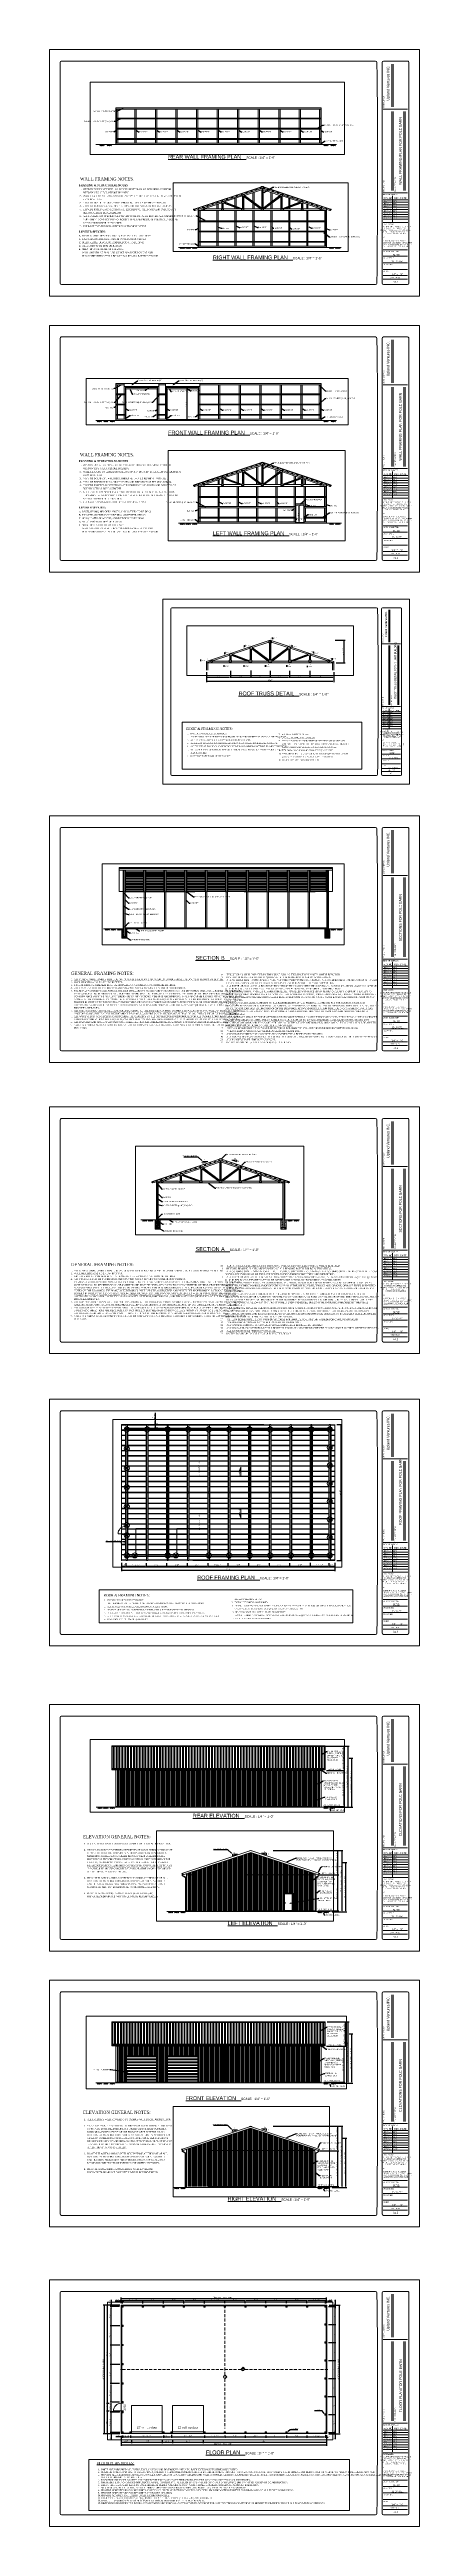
# Paper-space layout 'All_drawings' of a CAD drawing. Header units: inches. Extents: x 0 to 36, y -1 to 240.
# The model-space entities are those that its viewports show. They can reach past a viewport. Long polylines and large blocks are cut down to what shows.
import ezdxf
from ezdxf import colors
from ezdxf.entities.mleader import LeaderData, LeaderLine
from ezdxf.enums import TextEntityAlignment as Align
from ezdxf.math import Vec2, Vec3

# ---------------------------------------------------------------- set-up
doc = ezdxf.new("R2010")
doc.units = ezdxf.units.IN
doc.header["$LTSCALE"] = 96
doc.header["$MEASUREMENT"] = 0
doc.linetypes.add('Dash', pattern=[0.225, 0.15, -0.075])
for name, color, linetype, lineweight in [('CAD_  Default_Lines', 7, 'Continuous', 5), ('Common', 4, 'Continuous', 5), ('Dimension', 7, 'Continuous', 5), ('Dimensions', 7, 'Continuous', 5), ('Doors', 5, 'Continuous', 9), ('Room Labels', 7, 'Continuous', 18), ('Section', 6, 'Continuous', 18), ('Text', 7, 'Continuous', 9), ('Title_Block_Line', 7, 'Continuous', 9), ('Wall_line', 6, 'Continuous', 18), ('Windows', 5, 'Continuous', 9), ('Windows_ Labels', 7, 'Continuous', 9)]:
    doc.layers.add(name, color=color, linetype=linetype, lineweight=lineweight)
doc.layers.add('Hatch', color=7, linetype='Continuous', lineweight=0, true_color=0x919191)
doc.layers.add('Roof Planes', color=7, linetype='Dash', lineweight=20, true_color=0x6fa455)
doc.styles.add('Dimension_style1', font='times.ttf')
doc.styles.add('PDF Arial', font='arial.ttf')
doc.styles.get("Standard").update_dxf_attribs({"font": 'arial.ttf'})
doc.dimstyles.new('REAL', dxfattribs={"dimscale": 0.03, "dimtxt": 4, "dimasz": 2.5, "dimexe": 3, "dimexo": 8, "dimgap": 1, "dimtad": 1, "dimrnd": 0.25, "dimzin": 1, "dimdsep": 46, "dimlunit": 4, "dimtxsty": 'Dimension_style1', "dimcen": 0.09, "dimclrt": 3, "dimadec": 0, "dimazin": 0, "dimtfac": 1, "dimtofl": 0, "dimtmove": 0, "dimatfit": 3, "dimfxl": 10, "dimfrac": 2, "dimtolj": 1, "dimtzin": 0, "dimarcsym": 0})
pattern_1 = [(90, (2671.087, 6860.8195), (-5, 0), [])]
pattern_2 = [(82.5, (2671.087, 6860.8195), (-3.517533, 3.2948178), [0, -3.8, 0, -4.25, 0, -4.0625]), (52.5, (2671.087, 6860.8195), (-1.8603438, 8.1174493), [0, -2.05, 0, -3.425, 0, -1.3125]), (12.5, (2668.9127, 6858.645), (5.4950732, 5.515081), [0, -1.25, 0, -4.5, 0, -5.875]), (2.5, (2668.913, 6858.645), (3.7626054, 6.865657), [0, -0.625, 0, -2.95, 0, -3.375])]
pattern_3 = [(95, (2671.087, 6860.8195), (5.51552, 4.6280708), [0.75, -8.25]), (40, (2671.087, 6860.8195), (-6.2999217, 4.3376815), [0.6, -6.6]), (145.451444, (2671.547, 6861.205), (-0.7844016, 8.9657522), [0.637402, -7.011421]), (91.1842, (2669.673, 6862.234), (8.716934, 6.376138), [1.125, -12.375]), (141.63564, (2670.399, 6862.765), (-0.279001, 13.497117), [0.956103, -10.517138]), (36.18416, (2669.673, 6862.234), (-0.279001, 13.497117), [0.9, -9.9]), (66, (2670.7335, 6862.587), (7.0677157, 1.3738248), [0.75, -8.25]), (11, (2670.7335, 6862.587), (-3.407086, 6.8480844), [0.6, -6.6]), (116.451445, (2671.3225, 6862.702), (3.6606297, 8.221909), [0.637402, -7.011421]), (82.5, (2671.087, 6860.8195), (-2.26793185, 2.4398982), [0, -6.52, 0, -6.7, 0, -6.625]), (52.5, (2671.087, 6860.8195), (-0.9287294, 4.6490945), [0, -3.82, 0, -6.37, 0, -2.525]), (12.5, (2669.5102, 6859.2426), (3.9341817, 3.6152076), [0, -2.5, 0, -7.8, 0, -10.35]), (2.5, (2668.803, 6858.5355), (3.4158998, 4.831598), [0, -3.25, 0, -5.18, 0, -7.35])]
pattern_4 = [(95, (2671.087, 6164.4583), (5.51552, 4.6280708), [0.75, -8.25]), (40, (2671.087, 6164.458), (-6.2999217, 4.3376815), [0.6, -6.6]), (145.451444, (2671.547, 6164.844), (-0.7844016, 8.9657522), [0.637402, -7.011421]), (91.1842, (2669.673, 6165.873), (8.716934, 6.376138), [1.125, -12.375]), (141.63564, (2670.399, 6166.404), (-0.279001, 13.497117), [0.956103, -10.517138]), (36.18416, (2669.673, 6165.873), (-0.279001, 13.497117), [0.9, -9.9]), (66, (2670.7335, 6166.226), (7.0677157, 1.3738248), [0.75, -8.25]), (11, (2670.7335, 6166.226), (-3.407086, 6.8480844), [0.6, -6.6]), (116.451445, (2671.3225, 6166.3406), (3.6606297, 8.221909), [0.637402, -7.011421]), (82.5, (2671.087, 6164.4583), (-2.26793185, 2.4398982), [0, -6.52, 0, -6.7, 0, -6.625]), (52.5, (2671.087, 6164.4583), (-0.9287294, 4.6490945), [0, -3.82, 0, -6.37, 0, -2.525]), (12.5, (2669.5102, 6162.8815), (3.9341817, 3.6152076), [0, -2.5, 0, -7.8, 0, -10.35]), (2.5, (2668.803, 6162.1744), (3.4158998, 4.831598), [0, -3.25, 0, -5.18, 0, -7.35])]

# ---------------------------------------------------------------- blocks, each defined once
blk = doc.blocks.new('*D0')
at = {"layer": 'Defpoints', "color": 0, "transparency": 16777216}
for p in [(6.77, 8.31), (6.9, 8.37), (6.9, 8.01)]:
    blk.add_point(p, dxfattribs=at)
at = {"layer": 'Dimension', "color": 0, "lineweight": -2, "transparency": 16777216}
for p, q in [((6.7, 8.01), (6.24, 8.01)), ((6.77, 8.07), (6.77, 7.92)), ((6.9, 8.13), (6.9, 7.92)), ((6.97, 8.01), (7.05, 8.01))]:
    blk.add_line(p, q, dxfattribs=at)
at = {"layer": 'Dimension', "color": 0, "transparency": 16777216}
for points in [[(6.7, 8.02), (6.7, 8), (6.77, 8.01)], [(6.97, 8.02), (6.97, 8), (6.9, 8.01)]]:
    blk.add_solid(points, dxfattribs=at)
at = {"layer": 'Dimension', "color": 3, "transparency": 16777216, "insert": (6.43, 8.1), "char_height": 0.12, "attachment_point": 5, "style": 'Dimension_style1'}
blk.add_mtext('\\A1;0\'-6"', dxfattribs=at)
blk = doc.blocks.new('*D1')
at = {"layer": 'Defpoints', "color": 0, "transparency": 16777216}
for p in [(6.9, 8.37), (7.67, 8.37), (7.67, 8.01)]:
    blk.add_point(p, dxfattribs=at)
at = {"layer": 'Dimension', "color": 0, "lineweight": -2, "transparency": 16777216}
for p, q in [((6.9, 8.13), (6.9, 7.92)), ((6.97, 8.01), (7.59, 8.01)), ((7.67, 8.13), (7.67, 7.92))]:
    blk.add_line(p, q, dxfattribs=at)
at = {"layer": 'Dimension', "color": 0, "transparency": 16777216}
for points in [[(6.97, 8.02), (6.97, 8), (6.9, 8.01)], [(7.59, 8.02), (7.59, 8), (7.67, 8.01)]]:
    blk.add_solid(points, dxfattribs=at)
at = {"layer": 'Dimension', "color": 3, "transparency": 16777216, "insert": (7.28, 8.1), "char_height": 0.12, "attachment_point": 5, "style": 'Dimension_style1'}
blk.add_mtext('\\A1;3\'-0 3/4"', dxfattribs=at)
blk = doc.blocks.new('*D2')
at = {"layer": 'Defpoints', "color": 0, "transparency": 16777216}
for p in [(7.67, 8.37), (10.88, 8.37), (10.88, 8.01)]:
    blk.add_point(p, dxfattribs=at)
at = {"layer": 'Dimension', "color": 0, "lineweight": -2, "transparency": 16777216}
for p, q in [((7.67, 8.13), (7.67, 7.92)), ((7.74, 8.01), (10.81, 8.01)), ((10.88, 8.13), (10.88, 7.92))]:
    blk.add_line(p, q, dxfattribs=at)
at = {"layer": 'Dimension', "color": 0, "transparency": 16777216}
for points in [[(7.74, 8.02), (7.74, 8), (7.67, 8.01)], [(10.81, 8.02), (10.81, 8), (10.88, 8.01)]]:
    blk.add_solid(points, dxfattribs=at)
at = {"layer": 'Dimension', "color": 3, "transparency": 16777216, "insert": (9.27, 8.1), "char_height": 0.12, "attachment_point": 5, "style": 'Dimension_style1'}
blk.add_mtext('\\A1;12\'-10 1/2"', dxfattribs=at)
blk = doc.blocks.new('*D3')
at = {"layer": 'Defpoints', "color": 0, "transparency": 16777216}
for p in [(10.88, 8.37), (11.67, 8.44), (11.67, 8.01)]:
    blk.add_point(p, dxfattribs=at)
at = {"layer": 'Dimension', "color": 0, "lineweight": -2, "transparency": 16777216}
for p, q in [((10.88, 8.13), (10.88, 7.92)), ((10.96, 8.01), (11.59, 8.01)), ((11.67, 8.2), (11.67, 7.92))]:
    blk.add_line(p, q, dxfattribs=at)
at = {"layer": 'Dimension', "color": 0, "transparency": 16777216}
for points in [[(10.96, 8.02), (10.96, 8), (10.88, 8.01)], [(11.59, 8.02), (11.59, 8), (11.67, 8.01)]]:
    blk.add_solid(points, dxfattribs=at)
at = {"layer": 'Dimension', "color": 3, "transparency": 16777216, "insert": (11.27, 8.1), "char_height": 0.12, "attachment_point": 5, "style": 'Dimension_style1'}
blk.add_mtext('\\A1;3\'-1 1/2"', dxfattribs=at)
blk = doc.blocks.new('*D4')
at = {"layer": 'Defpoints', "color": 0, "transparency": 16777216}
for p in [(26.65, 8.44), (26.77, 8.42), (26.77, 7.99)]:
    blk.add_point(p, dxfattribs=at)
at = {"layer": 'Dimension', "color": 0, "lineweight": -2, "transparency": 16777216}
for p, q in [((26.57, 7.99), (26.5, 7.99)), ((26.65, 8.2), (26.65, 7.9)), ((26.77, 8.18), (26.77, 7.9)), ((26.85, 7.99), (26.92, 7.99))]:
    blk.add_line(p, q, dxfattribs=at)
at = {"layer": 'Dimension', "color": 0, "transparency": 16777216}
for points in [[(26.57, 8), (26.57, 7.98), (26.65, 7.99)], [(26.85, 8), (26.85, 7.98), (26.77, 7.99)]]:
    blk.add_solid(points, dxfattribs=at)
at = {"layer": 'Dimension', "color": 3, "transparency": 16777216, "insert": (27, 8.08), "char_height": 0.12, "attachment_point": 5, "style": 'Dimension_style1'}
blk.add_mtext('\\A1;0\'-6"', dxfattribs=at)
blk = doc.blocks.new('*D5')
at = {"layer": 'Defpoints', "color": 0, "transparency": 16777216}
for p in [(6.77, 8.31), (7.77, 7.99), (7.77, 7.5)]:
    blk.add_point(p, dxfattribs=at)
at = {"layer": 'Dimension', "color": 0, "lineweight": -2, "transparency": 16777216}
for p, q in [((6.77, 8.07), (6.77, 7.41)), ((6.85, 7.5), (7.7, 7.5)), ((7.77, 7.75), (7.77, 7.41))]:
    blk.add_line(p, q, dxfattribs=at)
at = {"layer": 'Dimension', "color": 0, "transparency": 16777216}
for points in [[(6.85, 7.51), (6.85, 7.49), (6.77, 7.5)], [(7.7, 7.51), (7.7, 7.49), (7.77, 7.5)]]:
    blk.add_solid(points, dxfattribs=at)
at = {"layer": 'Dimension', "color": 3, "transparency": 16777216, "insert": (7.27, 7.59), "char_height": 0.12, "attachment_point": 5, "style": 'Dimension_style1'}
blk.add_mtext('\\A1;4\'-0"', dxfattribs=at)
blk = doc.blocks.new('*D6')
at = {"layer": 'Defpoints', "color": 0, "transparency": 16777216}
for p in [(7.77, 7.99), (10.77, 7.99), (10.77, 7.5)]:
    blk.add_point(p, dxfattribs=at)
at = {"layer": 'Dimension', "color": 0, "lineweight": -2, "transparency": 16777216}
for p, q in [((7.77, 7.75), (7.77, 7.41)), ((7.85, 7.5), (10.7, 7.5)), ((10.77, 7.75), (10.77, 7.41))]:
    blk.add_line(p, q, dxfattribs=at)
at = {"layer": 'Dimension', "color": 0, "transparency": 16777216}
for points in [[(7.85, 7.51), (7.85, 7.49), (7.77, 7.5)], [(10.7, 7.51), (10.7, 7.49), (10.77, 7.5)]]:
    blk.add_solid(points, dxfattribs=at)
at = {"layer": 'Dimension', "color": 3, "transparency": 16777216, "insert": (9.27, 7.59), "char_height": 0.12, "attachment_point": 5, "style": 'Dimension_style1'}
blk.add_mtext('\\A1;12\'-0"', dxfattribs=at)
blk = doc.blocks.new('*D7')
at = {"layer": 'Defpoints', "color": 0, "transparency": 16777216}
for p in [(10.77, 7.99), (11.77, 7.99), (11.77, 7.5)]:
    blk.add_point(p, dxfattribs=at)
at = {"layer": 'Dimension', "color": 0, "lineweight": -2, "transparency": 16777216}
for p, q in [((10.77, 7.75), (10.77, 7.41)), ((10.85, 7.5), (11.7, 7.5)), ((11.77, 7.75), (11.77, 7.41))]:
    blk.add_line(p, q, dxfattribs=at)
at = {"layer": 'Dimension', "color": 0, "transparency": 16777216}
for points in [[(10.85, 7.51), (10.85, 7.49), (10.77, 7.5)], [(11.7, 7.51), (11.7, 7.49), (11.77, 7.5)]]:
    blk.add_solid(points, dxfattribs=at)
at = {"layer": 'Dimension', "color": 3, "transparency": 16777216, "insert": (11.27, 7.59), "char_height": 0.12, "attachment_point": 5, "style": 'Dimension_style1'}
blk.add_mtext('\\A1;4\'-0"', dxfattribs=at)
blk = doc.blocks.new('*D8')
at = {"layer": 'Defpoints', "color": 0, "transparency": 16777216}
for p in [(11.77, 7.99), (14.77, 7.99), (14.77, 7.5)]:
    blk.add_point(p, dxfattribs=at)
at = {"layer": 'Dimension', "color": 0, "lineweight": -2, "transparency": 16777216}
for p, q in [((11.77, 7.75), (11.77, 7.41)), ((11.85, 7.5), (14.7, 7.5)), ((14.77, 7.75), (14.77, 7.41))]:
    blk.add_line(p, q, dxfattribs=at)
at = {"layer": 'Dimension', "color": 0, "transparency": 16777216}
for points in [[(11.85, 7.51), (11.85, 7.49), (11.77, 7.5)], [(14.7, 7.51), (14.7, 7.49), (14.77, 7.5)]]:
    blk.add_solid(points, dxfattribs=at)
at = {"layer": 'Dimension', "color": 3, "transparency": 16777216, "insert": (13.27, 7.59), "char_height": 0.12, "attachment_point": 5, "style": 'Dimension_style1'}
blk.add_mtext('\\A1;12\'-0"', dxfattribs=at)
blk = doc.blocks.new('*D9')
at = {"layer": 'Defpoints', "color": 0, "transparency": 16777216}
for p in [(14.77, 7.99), (26.77, 7.99), (26.77, 7.5)]:
    blk.add_point(p, dxfattribs=at)
at = {"layer": 'Dimension', "color": 0, "lineweight": -2, "transparency": 16777216}
for p, q in [((14.77, 7.75), (14.77, 7.41)), ((14.85, 7.5), (26.7, 7.5)), ((26.77, 7.75), (26.77, 7.41))]:
    blk.add_line(p, q, dxfattribs=at)
at = {"layer": 'Dimension', "color": 0, "transparency": 16777216}
for points in [[(14.85, 7.51), (14.85, 7.49), (14.77, 7.5)], [(26.7, 7.51), (26.7, 7.49), (26.77, 7.5)]]:
    blk.add_solid(points, dxfattribs=at)
at = {"layer": 'Dimension', "color": 3, "transparency": 16777216, "insert": (20.77, 7.59), "char_height": 0.12, "attachment_point": 5, "style": 'Dimension_style1'}
blk.add_mtext('\\A1;48\'-0"', dxfattribs=at)
blk = doc.blocks.new('*D10')
at = {"layer": 'Defpoints', "color": 0, "transparency": 16777216}
for p in [(6.77, 8.36), (26.77, 8.42), (26.77, 7.23)]:
    blk.add_point(p, dxfattribs=at)
at = {"layer": 'Dimension', "color": 0, "lineweight": -2, "transparency": 16777216}
for p, q in [((6.77, 8.12), (6.77, 7.14)), ((6.85, 7.23), (26.7, 7.23)), ((26.77, 8.18), (26.77, 7.14))]:
    blk.add_line(p, q, dxfattribs=at)
at = {"layer": 'Dimension', "color": 0, "transparency": 16777216}
for points in [[(6.85, 7.24), (6.85, 7.22), (6.77, 7.23)], [(26.7, 7.24), (26.7, 7.22), (26.77, 7.23)]]:
    blk.add_solid(points, dxfattribs=at)
at = {"layer": 'Dimension', "color": 3, "transparency": 16777216, "insert": (16.77, 7.32), "char_height": 0.12, "attachment_point": 5, "style": 'Dimension_style1'}
blk.add_mtext('\\A1;80\'-0" BUILDING WIDTH', dxfattribs=at)
blk = doc.blocks.new('*D11')
at = {"layer": 'Defpoints', "color": 0, "transparency": 16777216}
for p in [(5.81, 8.44), (6.77, 8.31), (6.9, 8.44)]:
    blk.add_point(p, dxfattribs=at)
at = {"layer": 'Dimension', "color": 0, "lineweight": -2, "transparency": 16777216}
for p, q in [((6.66, 8.44), (5.72, 8.44)), ((6.53, 8.31), (5.72, 8.31)), ((5.81, 8.51), (5.81, 8.59)), ((5.81, 8.24), (5.81, 7.78))]:
    blk.add_line(p, q, dxfattribs=at)
at = {"layer": 'Dimension', "color": 0, "transparency": 16777216}
for points in [[(5.8, 8.51), (5.83, 8.51), (5.81, 8.44)], [(5.8, 8.24), (5.83, 8.24), (5.81, 8.31)]]:
    blk.add_solid(points, dxfattribs=at)
at = {"layer": 'Dimension', "color": 3, "transparency": 16777216, "insert": (5.72, 7.97), "char_height": 0.12, "attachment_point": 5, "rotation": 90, "style": 'Dimension_style1'}
blk.add_mtext('\\A1;0\'-6"', dxfattribs=at)
blk = doc.blocks.new('*D12')
at = {"layer": 'Defpoints', "color": 0, "transparency": 16777216}
for p in [(5.81, 10.43), (6.9, 10.43), (6.9, 8.44)]:
    blk.add_point(p, dxfattribs=at)
at = {"layer": 'Dimension', "color": 0, "lineweight": -2, "transparency": 16777216}
for p, q in [((6.66, 10.43), (5.72, 10.43)), ((5.81, 8.51), (5.81, 10.35)), ((6.66, 8.44), (5.72, 8.44))]:
    blk.add_line(p, q, dxfattribs=at)
at = {"layer": 'Dimension', "color": 0, "transparency": 16777216}
for points in [[(5.8, 10.35), (5.83, 10.35), (5.81, 10.43)], [(5.8, 8.51), (5.83, 8.51), (5.81, 8.44)]]:
    blk.add_solid(points, dxfattribs=at)
at = {"layer": 'Dimension', "color": 3, "transparency": 16777216, "insert": (5.72, 9.43), "char_height": 0.12, "attachment_point": 5, "rotation": 90, "style": 'Dimension_style1'}
blk.add_mtext('\\A1;7\'-11 1/2"', dxfattribs=at)
blk = doc.blocks.new('*D13')
at = {"layer": 'Defpoints', "color": 0, "transparency": 16777216}
for p in [(5.81, 11.38), (6.84, 11.38), (6.84, 10.41)]:
    blk.add_point(p, dxfattribs=at)
at = {"layer": 'Dimension', "color": 0, "lineweight": -2, "transparency": 16777216}
for p, q in [((6.6, 11.38), (5.72, 11.38)), ((6.6, 10.41), (5.72, 10.41)), ((5.81, 10.49), (5.81, 11.3))]:
    blk.add_line(p, q, dxfattribs=at)
at = {"layer": 'Dimension', "color": 0, "transparency": 16777216}
for points in [[(5.8, 11.3), (5.83, 11.3), (5.81, 11.38)], [(5.8, 10.49), (5.83, 10.49), (5.81, 10.41)]]:
    blk.add_solid(points, dxfattribs=at)
at = {"layer": 'Dimension', "color": 3, "transparency": 16777216, "insert": (5.72, 10.89), "char_height": 0.12, "attachment_point": 5, "rotation": 90, "style": 'Dimension_style1'}
blk.add_mtext('\\A1;3\'-10 1/2"', dxfattribs=at)
blk = doc.blocks.new('*D14')
at = {"layer": 'Defpoints', "color": 0, "transparency": 16777216}
for p in [(5.81, 13.19), (6.84, 13.19), (6.84, 11.38)]:
    blk.add_point(p, dxfattribs=at)
at = {"layer": 'Dimension', "color": 0, "lineweight": -2, "transparency": 16777216}
for p, q in [((6.6, 13.19), (5.72, 13.19)), ((5.81, 11.45), (5.81, 13.11)), ((6.6, 11.38), (5.72, 11.38))]:
    blk.add_line(p, q, dxfattribs=at)
at = {"layer": 'Dimension', "color": 0, "transparency": 16777216}
for points in [[(5.8, 13.11), (5.83, 13.11), (5.81, 13.19)], [(5.8, 11.45), (5.83, 11.45), (5.81, 11.38)]]:
    blk.add_solid(points, dxfattribs=at)
at = {"layer": 'Dimension', "color": 3, "transparency": 16777216, "insert": (5.72, 12.28), "char_height": 0.12, "attachment_point": 5, "rotation": 90, "style": 'Dimension_style1'}
blk.add_mtext('\\A1;7\'-2 3/4"', dxfattribs=at)
blk = doc.blocks.new('*D15')
at = {"layer": 'Defpoints', "color": 0, "transparency": 16777216}
for p in [(5.81, 15.06), (6.9, 15.06), (6.84, 13.19)]:
    blk.add_point(p, dxfattribs=at)
at = {"layer": 'Dimension', "color": 0, "lineweight": -2, "transparency": 16777216}
for p, q in [((6.66, 15.06), (5.72, 15.06)), ((5.81, 13.26), (5.81, 14.99)), ((6.6, 13.19), (5.72, 13.19))]:
    blk.add_line(p, q, dxfattribs=at)
at = {"layer": 'Dimension', "color": 0, "transparency": 16777216}
for points in [[(5.8, 14.99), (5.83, 14.99), (5.81, 15.06)], [(5.8, 13.26), (5.83, 13.26), (5.81, 13.19)]]:
    blk.add_solid(points, dxfattribs=at)
at = {"layer": 'Dimension', "color": 3, "transparency": 16777216, "insert": (5.72, 14.12), "char_height": 0.12, "attachment_point": 5, "rotation": 90, "style": 'Dimension_style1'}
blk.add_mtext('\\A1;7\'-6"', dxfattribs=at)
blk = doc.blocks.new('*D16')
at = {"layer": 'Defpoints', "color": 0, "transparency": 16777216}
for p in [(5.81, 16.94), (6.9, 16.94), (6.9, 15.06)]:
    blk.add_point(p, dxfattribs=at)
at = {"layer": 'Dimension', "color": 0, "lineweight": -2, "transparency": 16777216}
for p, q in [((6.66, 16.94), (5.72, 16.94)), ((6.66, 15.06), (5.72, 15.06)), ((5.81, 15.14), (5.81, 16.86))]:
    blk.add_line(p, q, dxfattribs=at)
at = {"layer": 'Dimension', "color": 0, "transparency": 16777216}
for points in [[(5.8, 16.86), (5.83, 16.86), (5.81, 16.94)], [(5.8, 15.14), (5.83, 15.14), (5.81, 15.06)]]:
    blk.add_solid(points, dxfattribs=at)
at = {"layer": 'Dimension', "color": 3, "transparency": 16777216, "insert": (5.72, 16), "char_height": 0.12, "attachment_point": 5, "rotation": 90, "style": 'Dimension_style1'}
blk.add_mtext('\\A1;7\'-6"', dxfattribs=at)
blk = doc.blocks.new('*D17')
at = {"layer": 'Defpoints', "color": 0, "transparency": 16777216}
for p in [(5.81, 18.81), (6.9, 18.81), (6.9, 16.94)]:
    blk.add_point(p, dxfattribs=at)
at = {"layer": 'Dimension', "color": 0, "lineweight": -2, "transparency": 16777216}
for p, q in [((6.66, 18.81), (5.72, 18.81)), ((6.66, 16.94), (5.72, 16.94)), ((5.81, 17.01), (5.81, 18.74))]:
    blk.add_line(p, q, dxfattribs=at)
at = {"layer": 'Dimension', "color": 0, "transparency": 16777216}
for points in [[(5.8, 18.74), (5.83, 18.74), (5.81, 18.81)], [(5.8, 17.01), (5.83, 17.01), (5.81, 16.94)]]:
    blk.add_solid(points, dxfattribs=at)
at = {"layer": 'Dimension', "color": 3, "transparency": 16777216, "insert": (5.72, 17.87), "char_height": 0.12, "attachment_point": 5, "rotation": 90, "style": 'Dimension_style1'}
blk.add_mtext('\\A1;7\'-6"', dxfattribs=at)
blk = doc.blocks.new('*D18')
at = {"layer": 'Defpoints', "color": 0, "transparency": 16777216}
for p in [(5.81, 20.69), (6.84, 20.69), (6.9, 18.81)]:
    blk.add_point(p, dxfattribs=at)
at = {"layer": 'Dimension', "color": 0, "lineweight": -2, "transparency": 16777216}
for p, q in [((6.6, 20.69), (5.72, 20.69)), ((5.81, 18.89), (5.81, 20.61)), ((6.66, 18.81), (5.72, 18.81))]:
    blk.add_line(p, q, dxfattribs=at)
at = {"layer": 'Dimension', "color": 0, "transparency": 16777216}
for points in [[(5.8, 20.61), (5.83, 20.61), (5.81, 20.69)], [(5.8, 18.89), (5.83, 18.89), (5.81, 18.81)]]:
    blk.add_solid(points, dxfattribs=at)
at = {"layer": 'Dimension', "color": 3, "transparency": 16777216, "insert": (5.72, 19.75), "char_height": 0.12, "attachment_point": 5, "rotation": 90, "style": 'Dimension_style1'}
blk.add_mtext('\\A1;7\'-6"', dxfattribs=at)
blk = doc.blocks.new('*D19')
at = {"layer": 'Defpoints', "color": 0, "transparency": 16777216}
for p in [(5.81, 20.81), (6.77, 20.81), (6.84, 20.69)]:
    blk.add_point(p, dxfattribs=at)
at = {"layer": 'Dimension', "color": 0, "lineweight": -2, "transparency": 16777216}
for p, q in [((6.53, 20.81), (5.72, 20.81)), ((6.6, 20.69), (5.72, 20.69)), ((5.81, 21.35), (5.81, 20.81)), ((5.81, 20.89), (5.81, 20.96)), ((5.81, 20.69), (5.81, 20.81)), ((5.81, 20.61), (5.81, 20.54))]:
    blk.add_line(p, q, dxfattribs=at)
at = {"layer": 'Dimension', "color": 0, "transparency": 16777216}
for points in [[(5.8, 20.89), (5.82, 20.89), (5.81, 20.81)], [(5.8, 20.61), (5.82, 20.61), (5.81, 20.69)]]:
    blk.add_solid(points, dxfattribs=at)
at = {"layer": 'Dimension', "color": 3, "transparency": 16777216, "insert": (5.72, 21.16), "char_height": 0.12, "attachment_point": 5, "rotation": 90, "style": 'Dimension_style1'}
blk.add_mtext('\\A1;0\'-6"', dxfattribs=at)
blk = doc.blocks.new('*D20')
at = {"layer": 'Defpoints', "color": 0, "transparency": 16777216}
for p in [(5.45, 10.52), (5.84, 10.52), (6.77, 8.31)]:
    blk.add_point(p, dxfattribs=at)
at = {"layer": 'Dimension', "color": 0, "lineweight": -2, "transparency": 16777216}
for p, q in [((5.6, 10.52), (5.36, 10.52)), ((5.45, 8.39), (5.45, 10.44)), ((6.53, 8.31), (5.36, 8.31))]:
    blk.add_line(p, q, dxfattribs=at)
at = {"layer": 'Dimension', "color": 0, "transparency": 16777216}
for points in [[(5.44, 10.44), (5.46, 10.44), (5.45, 10.52)], [(5.44, 8.39), (5.46, 8.39), (5.45, 8.31)]]:
    blk.add_solid(points, dxfattribs=at)
at = {"layer": 'Dimension', "color": 3, "transparency": 16777216, "insert": (5.36, 9.42), "char_height": 0.12, "attachment_point": 5, "rotation": 90, "style": 'Dimension_style1'}
blk.add_mtext('\\A1;8\'-10"', dxfattribs=at)
blk = doc.blocks.new('*D21')
at = {"layer": 'Defpoints', "color": 0, "transparency": 16777216}
for p in [(5.45, 11.27), (5.84, 10.52), (5.86, 11.27)]:
    blk.add_point(p, dxfattribs=at)
at = {"layer": 'Dimension', "color": 0, "lineweight": -2, "transparency": 16777216}
for p, q in [((5.62, 11.27), (5.36, 11.27)), ((5.6, 10.52), (5.36, 10.52)), ((5.45, 10.59), (5.45, 11.19))]:
    blk.add_line(p, q, dxfattribs=at)
at = {"layer": 'Dimension', "color": 0, "transparency": 16777216}
for points in [[(5.44, 11.19), (5.46, 11.19), (5.45, 11.27)], [(5.44, 10.59), (5.46, 10.59), (5.45, 10.52)]]:
    blk.add_solid(points, dxfattribs=at)
at = {"layer": 'Dimension', "color": 3, "transparency": 16777216, "insert": (5.36, 10.89), "char_height": 0.12, "attachment_point": 5, "rotation": 90, "style": 'Dimension_style1'}
blk.add_mtext('\\A1;3\'-0"', dxfattribs=at)
blk = doc.blocks.new('*D22')
at = {"layer": 'Defpoints', "color": 0, "transparency": 16777216}
for p in [(5.45, 20.81), (6.77, 20.81), (5.86, 11.27)]:
    blk.add_point(p, dxfattribs=at)
at = {"layer": 'Dimension', "color": 0, "lineweight": -2, "transparency": 16777216}
for p, q in [((6.53, 20.81), (5.36, 20.81)), ((5.45, 11.34), (5.45, 20.74)), ((5.62, 11.27), (5.36, 11.27))]:
    blk.add_line(p, q, dxfattribs=at)
at = {"layer": 'Dimension', "color": 0, "transparency": 16777216}
for points in [[(5.44, 20.74), (5.46, 20.74), (5.45, 20.81)], [(5.44, 11.34), (5.46, 11.34), (5.45, 11.27)]]:
    blk.add_solid(points, dxfattribs=at)
at = {"layer": 'Dimension', "color": 3, "transparency": 16777216, "insert": (5.36, 16.04), "char_height": 0.12, "attachment_point": 5, "rotation": 90, "style": 'Dimension_style1'}
blk.add_mtext('\\A1;38\'-2"', dxfattribs=at)
blk = doc.blocks.new('*D23')
at = {"layer": 'Defpoints', "color": 0, "transparency": 16777216}
for p in [(6.87, 20.81), (5.12, 8.31), (6.87, 8.31)]:
    blk.add_point(p, dxfattribs=at)
at = {"layer": 'Dimension', "color": 0, "lineweight": -2, "transparency": 16777216}
for p, q in [((6.63, 20.81), (5.03, 20.81)), ((5.12, 20.74), (5.12, 8.39)), ((6.63, 8.31), (5.03, 8.31))]:
    blk.add_line(p, q, dxfattribs=at)
at = {"layer": 'Dimension', "color": 0, "transparency": 16777216}
for points in [[(5.11, 20.74), (5.13, 20.74), (5.12, 20.81)], [(5.11, 8.39), (5.13, 8.39), (5.12, 8.31)]]:
    blk.add_solid(points, dxfattribs=at)
at = {"layer": 'Dimension', "color": 3, "transparency": 16777216, "insert": (5.03, 14.56), "char_height": 0.12, "attachment_point": 5, "rotation": 90, "style": 'Dimension_style1'}
blk.add_mtext('\\A1;50\'-0" BUILDING DEPTH', dxfattribs=at)
blk = doc.blocks.new('*D24')
at = {"layer": 'Defpoints', "color": 0, "transparency": 16777216}
for p in [(26.71, 8.44), (26.77, 8.31), (27.59, 8.44)]:
    blk.add_point(p, dxfattribs=at)
at = {"layer": 'Dimension', "color": 0, "lineweight": -2, "transparency": 16777216}
for p, q in [((26.95, 8.44), (27.68, 8.44)), ((27.01, 8.31), (27.68, 8.31)), ((27.59, 8.51), (27.59, 8.59)), ((27.59, 8.24), (27.59, 7.78))]:
    blk.add_line(p, q, dxfattribs=at)
at = {"layer": 'Dimension', "color": 0, "transparency": 16777216}
for points in [[(27.58, 8.51), (27.6, 8.51), (27.59, 8.44)], [(27.58, 8.24), (27.6, 8.24), (27.59, 8.31)]]:
    blk.add_solid(points, dxfattribs=at)
at = {"layer": 'Dimension', "color": 3, "transparency": 16777216, "insert": (27.5, 7.97), "char_height": 0.12, "attachment_point": 5, "rotation": 90, "style": 'Dimension_style1'}
blk.add_mtext('\\A1;0\'-6"', dxfattribs=at)
blk = doc.blocks.new('*D25')
at = {"layer": 'Defpoints', "color": 0, "transparency": 16777216}
for p in [(26.71, 13.69), (27.59, 13.69), (26.65, 11.94)]:
    blk.add_point(p, dxfattribs=at)
at = {"layer": 'Dimension', "color": 0, "lineweight": -2, "transparency": 16777216}
for p, q in [((26.95, 13.69), (27.68, 13.69)), ((27.59, 12.01), (27.59, 13.61)), ((26.89, 11.94), (27.68, 11.94))]:
    blk.add_line(p, q, dxfattribs=at)
at = {"layer": 'Dimension', "color": 0, "transparency": 16777216}
for points in [[(27.58, 13.61), (27.6, 13.61), (27.59, 13.69)], [(27.58, 12.01), (27.6, 12.01), (27.59, 11.94)]]:
    blk.add_solid(points, dxfattribs=at)
at = {"layer": 'Dimension', "color": 3, "transparency": 16777216, "insert": (27.5, 12.81), "char_height": 0.12, "attachment_point": 5, "rotation": 90, "style": 'Dimension_style1'}
blk.add_mtext('\\A1;7\'-0"', dxfattribs=at)
blk = doc.blocks.new('*D26')
at = {"layer": 'Defpoints', "color": 0, "transparency": 16777216}
for p in [(26.71, 15.44), (27.59, 15.44), (26.71, 13.69)]:
    blk.add_point(p, dxfattribs=at)
at = {"layer": 'Dimension', "color": 0, "lineweight": -2, "transparency": 16777216}
for p, q in [((26.95, 15.44), (27.68, 15.44)), ((27.59, 13.76), (27.59, 15.36)), ((26.95, 13.69), (27.68, 13.69))]:
    blk.add_line(p, q, dxfattribs=at)
at = {"layer": 'Dimension', "color": 0, "transparency": 16777216}
for points in [[(27.58, 15.36), (27.6, 15.36), (27.59, 15.44)], [(27.58, 13.76), (27.6, 13.76), (27.59, 13.69)]]:
    blk.add_solid(points, dxfattribs=at)
at = {"layer": 'Dimension', "color": 3, "transparency": 16777216, "insert": (27.5, 14.56), "char_height": 0.12, "attachment_point": 5, "rotation": 90, "style": 'Dimension_style1'}
blk.add_mtext('\\A1;7\'-0"', dxfattribs=at)
blk = doc.blocks.new('*D27')
at = {"layer": 'Defpoints', "color": 0, "transparency": 16777216}
for p in [(26.71, 17.19), (27.59, 17.19), (26.71, 15.44)]:
    blk.add_point(p, dxfattribs=at)
at = {"layer": 'Dimension', "color": 0, "lineweight": -2, "transparency": 16777216}
for p, q in [((26.95, 17.19), (27.68, 17.19)), ((27.59, 15.51), (27.59, 17.11)), ((26.95, 15.44), (27.68, 15.44))]:
    blk.add_line(p, q, dxfattribs=at)
at = {"layer": 'Dimension', "color": 0, "transparency": 16777216}
for points in [[(27.58, 17.11), (27.6, 17.11), (27.59, 17.19)], [(27.58, 15.51), (27.6, 15.51), (27.59, 15.44)]]:
    blk.add_solid(points, dxfattribs=at)
at = {"layer": 'Dimension', "color": 3, "transparency": 16777216, "insert": (27.5, 16.31), "char_height": 0.12, "attachment_point": 5, "rotation": 90, "style": 'Dimension_style1'}
blk.add_mtext('\\A1;7\'-0"', dxfattribs=at)
blk = doc.blocks.new('*D28')
at = {"layer": 'Defpoints', "color": 0, "transparency": 16777216}
for p in [(26.71, 18.94), (26.71, 17.19), (27.59, 18.94)]:
    blk.add_point(p, dxfattribs=at)
at = {"layer": 'Dimension', "color": 0, "lineweight": -2, "transparency": 16777216}
for p, q in [((26.95, 18.94), (27.68, 18.94)), ((26.95, 17.19), (27.68, 17.19)), ((27.59, 17.26), (27.59, 18.86))]:
    blk.add_line(p, q, dxfattribs=at)
at = {"layer": 'Dimension', "color": 0, "transparency": 16777216}
for points in [[(27.58, 18.86), (27.6, 18.86), (27.59, 18.94)], [(27.58, 17.26), (27.6, 17.26), (27.59, 17.19)]]:
    blk.add_solid(points, dxfattribs=at)
at = {"layer": 'Dimension', "color": 3, "transparency": 16777216, "insert": (27.5, 18.06), "char_height": 0.12, "attachment_point": 5, "rotation": 90, "style": 'Dimension_style1'}
blk.add_mtext('\\A1;7\'-0"', dxfattribs=at)
blk = doc.blocks.new('*D29')
at = {"layer": 'Defpoints', "color": 0, "transparency": 16777216}
for p in [(26.71, 20.69), (27.59, 20.69), (26.71, 18.94)]:
    blk.add_point(p, dxfattribs=at)
at = {"layer": 'Dimension', "color": 0, "lineweight": -2, "transparency": 16777216}
for p, q in [((26.95, 20.69), (27.68, 20.69)), ((27.59, 19.01), (27.59, 20.61)), ((26.95, 18.94), (27.68, 18.94))]:
    blk.add_line(p, q, dxfattribs=at)
at = {"layer": 'Dimension', "color": 0, "transparency": 16777216}
for points in [[(27.58, 20.61), (27.6, 20.61), (27.59, 20.69)], [(27.58, 19.01), (27.6, 19.01), (27.59, 18.94)]]:
    blk.add_solid(points, dxfattribs=at)
at = {"layer": 'Dimension', "color": 3, "transparency": 16777216, "insert": (27.5, 19.81), "char_height": 0.12, "attachment_point": 5, "rotation": 90, "style": 'Dimension_style1'}
blk.add_mtext('\\A1;7\'-0"', dxfattribs=at)
blk = doc.blocks.new('*D30')
at = {"layer": 'Defpoints', "color": 0, "transparency": 16777216}
for p in [(26.71, 20.69), (26.77, 20.81), (27.59, 20.81)]:
    blk.add_point(p, dxfattribs=at)
at = {"layer": 'Dimension', "color": 0, "lineweight": -2, "transparency": 16777216}
for p, q in [((26.95, 20.69), (27.68, 20.69)), ((27.01, 20.81), (27.68, 20.81)), ((27.59, 21.35), (27.59, 20.81)), ((27.59, 20.89), (27.59, 20.96)), ((27.59, 20.69), (27.59, 20.81)), ((27.59, 20.61), (27.59, 20.54))]:
    blk.add_line(p, q, dxfattribs=at)
at = {"layer": 'Dimension', "color": 0, "transparency": 16777216}
for points in [[(27.58, 20.89), (27.6, 20.89), (27.59, 20.81)], [(27.58, 20.61), (27.6, 20.61), (27.59, 20.69)]]:
    blk.add_solid(points, dxfattribs=at)
at = {"layer": 'Dimension', "color": 3, "transparency": 16777216, "insert": (27.5, 21.16), "char_height": 0.12, "attachment_point": 5, "rotation": 90, "style": 'Dimension_style1'}
blk.add_mtext('\\A1;0\'-6"', dxfattribs=at)
blk = doc.blocks.new('*D31')
at = {"layer": 'Defpoints', "color": 0, "transparency": 16777216}
for p in [(26.77, 20.81), (26.74, 8.31), (28, 8.31)]:
    blk.add_point(p, dxfattribs=at)
at = {"layer": 'Dimension', "color": 0, "lineweight": -2, "transparency": 16777216}
for p, q in [((27.01, 20.81), (28.09, 20.81)), ((28, 20.74), (28, 8.39)), ((26.98, 8.31), (28.09, 8.31))]:
    blk.add_line(p, q, dxfattribs=at)
at = {"layer": 'Dimension', "color": 0, "transparency": 16777216}
for points in [[(27.98, 20.74), (28.01, 20.74), (28, 20.81)], [(27.98, 8.39), (28.01, 8.39), (28, 8.31)]]:
    blk.add_solid(points, dxfattribs=at)
at = {"layer": 'Dimension', "color": 3, "transparency": 16777216, "insert": (27.9, 14.56), "char_height": 0.12, "attachment_point": 5, "rotation": 90, "style": 'Dimension_style1'}
blk.add_mtext('\\A1;50\'-0" BUILDING DEPTH', dxfattribs=at)
blk = doc.blocks.new('*D32')
at = {"layer": 'Defpoints', "color": 0, "transparency": 16777216}
for p in [(26.65, 21.23), (26.65, 20.75), (26.77, 20.79)]:
    blk.add_point(p, dxfattribs=at)
at = {"layer": 'Dimension', "color": 0, "lineweight": -2, "transparency": 16777216}
for p, q in [((26.57, 21.23), (26.5, 21.23)), ((26.65, 20.99), (26.65, 21.32)), ((26.77, 21.03), (26.77, 21.32)), ((26.85, 21.23), (27.31, 21.23))]:
    blk.add_line(p, q, dxfattribs=at)
at = {"layer": 'Dimension', "color": 0, "transparency": 16777216}
for points in [[(26.57, 21.24), (26.57, 21.22), (26.65, 21.23)], [(26.85, 21.24), (26.85, 21.22), (26.77, 21.23)]]:
    blk.add_solid(points, dxfattribs=at)
at = {"layer": 'Dimension', "color": 3, "transparency": 16777216, "insert": (27.12, 21.32), "char_height": 0.12, "attachment_point": 5, "style": 'Dimension_style1'}
blk.add_mtext('\\A1;0\'-6"', dxfattribs=at)
blk = doc.blocks.new('*D33')
at = {"layer": 'Defpoints', "color": 0, "transparency": 16777216}
for p in [(24.85, 21.23), (24.85, 20.77), (26.65, 20.75)]:
    blk.add_point(p, dxfattribs=at)
at = {"layer": 'Dimension', "color": 0, "lineweight": -2, "transparency": 16777216}
for p, q in [((24.85, 21.01), (24.85, 21.32)), ((26.57, 21.23), (24.93, 21.23)), ((26.65, 20.99), (26.65, 21.32))]:
    blk.add_line(p, q, dxfattribs=at)
at = {"layer": 'Dimension', "color": 0, "transparency": 16777216}
for points in [[(24.93, 21.24), (24.93, 21.22), (24.85, 21.23)], [(26.57, 21.24), (26.57, 21.22), (26.65, 21.23)]]:
    blk.add_solid(points, dxfattribs=at)
at = {"layer": 'Dimension', "color": 3, "transparency": 16777216, "insert": (25.75, 21.32), "char_height": 0.12, "attachment_point": 5, "style": 'Dimension_style1'}
blk.add_mtext('\\A1;7\'-2 1/4"', dxfattribs=at)
blk = doc.blocks.new('*D34')
at = {"layer": 'Defpoints', "color": 0, "transparency": 16777216}
for p in [(22.85, 21.23), (22.85, 20.77), (24.85, 20.77)]:
    blk.add_point(p, dxfattribs=at)
at = {"layer": 'Dimension', "color": 0, "lineweight": -2, "transparency": 16777216}
for p, q in [((22.85, 21.01), (22.85, 21.32)), ((24.78, 21.23), (22.93, 21.23)), ((24.85, 21.01), (24.85, 21.32))]:
    blk.add_line(p, q, dxfattribs=at)
at = {"layer": 'Dimension', "color": 0, "transparency": 16777216}
for points in [[(22.93, 21.24), (22.93, 21.22), (22.85, 21.23)], [(24.78, 21.24), (24.78, 21.22), (24.85, 21.23)]]:
    blk.add_solid(points, dxfattribs=at)
at = {"layer": 'Dimension', "color": 3, "transparency": 16777216, "insert": (23.85, 21.32), "char_height": 0.12, "attachment_point": 5, "style": 'Dimension_style1'}
blk.add_mtext('\\A1;8\'-0"', dxfattribs=at)
blk = doc.blocks.new('*D35')
at = {"layer": 'Defpoints', "color": 0, "transparency": 16777216}
for p in [(20.85, 21.23), (20.85, 20.77), (22.85, 20.77)]:
    blk.add_point(p, dxfattribs=at)
at = {"layer": 'Dimension', "color": 0, "lineweight": -2, "transparency": 16777216}
for p, q in [((20.85, 21.01), (20.85, 21.32)), ((22.78, 21.23), (20.93, 21.23)), ((22.85, 21.01), (22.85, 21.32))]:
    blk.add_line(p, q, dxfattribs=at)
at = {"layer": 'Dimension', "color": 0, "transparency": 16777216}
for points in [[(20.93, 21.24), (20.93, 21.22), (20.85, 21.23)], [(22.78, 21.24), (22.78, 21.22), (22.85, 21.23)]]:
    blk.add_solid(points, dxfattribs=at)
at = {"layer": 'Dimension', "color": 3, "transparency": 16777216, "insert": (21.85, 21.32), "char_height": 0.12, "attachment_point": 5, "style": 'Dimension_style1'}
blk.add_mtext('\\A1;8\'-0"', dxfattribs=at)
blk = doc.blocks.new('*D36')
at = {"layer": 'Defpoints', "color": 0, "transparency": 16777216}
for p in [(18.85, 21.23), (18.85, 20.77), (20.85, 20.77)]:
    blk.add_point(p, dxfattribs=at)
at = {"layer": 'Dimension', "color": 0, "lineweight": -2, "transparency": 16777216}
for p, q in [((18.85, 21.01), (18.85, 21.32)), ((20.78, 21.23), (18.93, 21.23)), ((20.85, 21.01), (20.85, 21.32))]:
    blk.add_line(p, q, dxfattribs=at)
at = {"layer": 'Dimension', "color": 0, "transparency": 16777216}
for points in [[(18.93, 21.24), (18.93, 21.22), (18.85, 21.23)], [(20.78, 21.24), (20.78, 21.22), (20.85, 21.23)]]:
    blk.add_solid(points, dxfattribs=at)
at = {"layer": 'Dimension', "color": 3, "transparency": 16777216, "insert": (19.85, 21.32), "char_height": 0.12, "attachment_point": 5, "style": 'Dimension_style1'}
blk.add_mtext('\\A1;8\'-0"', dxfattribs=at)
blk = doc.blocks.new('*D37')
at = {"layer": 'Defpoints', "color": 0, "transparency": 16777216}
for p in [(16.85, 21.23), (16.85, 20.77), (18.85, 20.77)]:
    blk.add_point(p, dxfattribs=at)
at = {"layer": 'Dimension', "color": 0, "lineweight": -2, "transparency": 16777216}
for p, q in [((16.85, 21.01), (16.85, 21.32)), ((18.78, 21.23), (16.93, 21.23)), ((18.85, 21.01), (18.85, 21.32))]:
    blk.add_line(p, q, dxfattribs=at)
at = {"layer": 'Dimension', "color": 0, "transparency": 16777216}
for points in [[(16.93, 21.24), (16.93, 21.22), (16.85, 21.23)], [(18.78, 21.24), (18.78, 21.22), (18.85, 21.23)]]:
    blk.add_solid(points, dxfattribs=at)
at = {"layer": 'Dimension', "color": 3, "transparency": 16777216, "insert": (17.85, 21.32), "char_height": 0.12, "attachment_point": 5, "style": 'Dimension_style1'}
blk.add_mtext('\\A1;8\'-0"', dxfattribs=at)
blk = doc.blocks.new('*D38')
at = {"layer": 'Defpoints', "color": 0, "transparency": 16777216}
for p in [(14.88, 21.23), (14.88, 20.75), (16.85, 20.77)]:
    blk.add_point(p, dxfattribs=at)
at = {"layer": 'Dimension', "color": 0, "lineweight": -2, "transparency": 16777216}
for p, q in [((14.88, 20.99), (14.88, 21.32)), ((16.78, 21.23), (14.96, 21.23)), ((16.85, 21.01), (16.85, 21.32))]:
    blk.add_line(p, q, dxfattribs=at)
at = {"layer": 'Dimension', "color": 0, "transparency": 16777216}
for points in [[(14.96, 21.24), (14.96, 21.22), (14.88, 21.23)], [(16.78, 21.24), (16.78, 21.22), (16.85, 21.23)]]:
    blk.add_solid(points, dxfattribs=at)
at = {"layer": 'Dimension', "color": 3, "transparency": 16777216, "insert": (15.87, 21.32), "char_height": 0.12, "attachment_point": 5, "style": 'Dimension_style1'}
blk.add_mtext('\\A1;7\'-10 1/2"', dxfattribs=at)
blk = doc.blocks.new('*D39')
at = {"layer": 'Defpoints', "color": 0, "transparency": 16777216}
for p in [(12.88, 21.23), (12.88, 20.75), (14.88, 20.75)]:
    blk.add_point(p, dxfattribs=at)
at = {"layer": 'Dimension', "color": 0, "lineweight": -2, "transparency": 16777216}
for p, q in [((12.88, 20.99), (12.88, 21.32)), ((14.81, 21.23), (12.96, 21.23)), ((14.88, 20.99), (14.88, 21.32))]:
    blk.add_line(p, q, dxfattribs=at)
at = {"layer": 'Dimension', "color": 0, "transparency": 16777216}
for points in [[(12.96, 21.24), (12.96, 21.22), (12.88, 21.23)], [(14.81, 21.24), (14.81, 21.22), (14.88, 21.23)]]:
    blk.add_solid(points, dxfattribs=at)
at = {"layer": 'Dimension', "color": 3, "transparency": 16777216, "insert": (13.88, 21.32), "char_height": 0.12, "attachment_point": 5, "style": 'Dimension_style1'}
blk.add_mtext('\\A1;8\'-0"', dxfattribs=at)
blk = doc.blocks.new('*D40')
at = {"layer": 'Defpoints', "color": 0, "transparency": 16777216}
for p in [(10.88, 21.23), (10.88, 20.75), (12.88, 20.75)]:
    blk.add_point(p, dxfattribs=at)
at = {"layer": 'Dimension', "color": 0, "lineweight": -2, "transparency": 16777216}
for p, q in [((10.88, 20.99), (10.88, 21.32)), ((12.81, 21.23), (10.96, 21.23)), ((12.88, 20.99), (12.88, 21.32))]:
    blk.add_line(p, q, dxfattribs=at)
at = {"layer": 'Dimension', "color": 0, "transparency": 16777216}
for points in [[(10.96, 21.24), (10.96, 21.22), (10.88, 21.23)], [(12.81, 21.24), (12.81, 21.22), (12.88, 21.23)]]:
    blk.add_solid(points, dxfattribs=at)
at = {"layer": 'Dimension', "color": 3, "transparency": 16777216, "insert": (11.88, 21.32), "char_height": 0.12, "attachment_point": 5, "style": 'Dimension_style1'}
blk.add_mtext('\\A1;8\'-0"', dxfattribs=at)
blk = doc.blocks.new('*D41')
at = {"layer": 'Defpoints', "color": 0, "transparency": 16777216}
for p in [(8.88, 21.23), (8.88, 20.75), (10.88, 20.75)]:
    blk.add_point(p, dxfattribs=at)
at = {"layer": 'Dimension', "color": 0, "lineweight": -2, "transparency": 16777216}
for p, q in [((8.88, 20.99), (8.88, 21.32)), ((10.81, 21.23), (8.96, 21.23)), ((10.88, 20.99), (10.88, 21.32))]:
    blk.add_line(p, q, dxfattribs=at)
at = {"layer": 'Dimension', "color": 0, "transparency": 16777216}
for points in [[(8.96, 21.24), (8.96, 21.22), (8.88, 21.23)], [(10.81, 21.24), (10.81, 21.22), (10.88, 21.23)]]:
    blk.add_solid(points, dxfattribs=at)
at = {"layer": 'Dimension', "color": 3, "transparency": 16777216, "insert": (9.88, 21.32), "char_height": 0.12, "attachment_point": 5, "style": 'Dimension_style1'}
blk.add_mtext('\\A1;8\'-0"', dxfattribs=at)
blk = doc.blocks.new('*D42')
at = {"layer": 'Defpoints', "color": 0, "transparency": 16777216}
for p in [(6.9, 21.23), (6.9, 20.75), (8.88, 20.75)]:
    blk.add_point(p, dxfattribs=at)
at = {"layer": 'Dimension', "color": 0, "lineweight": -2, "transparency": 16777216}
for p, q in [((6.9, 20.99), (6.9, 21.32)), ((8.81, 21.23), (6.97, 21.23)), ((8.88, 20.99), (8.88, 21.32))]:
    blk.add_line(p, q, dxfattribs=at)
at = {"layer": 'Dimension', "color": 0, "transparency": 16777216}
for points in [[(6.97, 21.24), (6.97, 21.22), (6.9, 21.23)], [(8.81, 21.24), (8.81, 21.22), (8.88, 21.23)]]:
    blk.add_solid(points, dxfattribs=at)
at = {"layer": 'Dimension', "color": 3, "transparency": 16777216, "insert": (7.89, 21.32), "char_height": 0.12, "attachment_point": 5, "style": 'Dimension_style1'}
blk.add_mtext('\\A1;7\'-11 1/4"', dxfattribs=at)
blk = doc.blocks.new('*D43')
at = {"layer": 'Defpoints', "color": 0, "transparency": 16777216}
for p in [(6.77, 21.23), (6.77, 20.81), (6.9, 20.75)]:
    blk.add_point(p, dxfattribs=at)
at = {"layer": 'Dimension', "color": 0, "lineweight": -2, "transparency": 16777216}
for p, q in [((6.2, 21.23), (6.77, 21.23)), ((6.7, 21.23), (6.62, 21.23)), ((6.77, 21.05), (6.77, 21.32)), ((6.9, 21.23), (6.77, 21.23)), ((6.9, 20.99), (6.9, 21.32)), ((6.97, 21.23), (7.05, 21.23))]:
    blk.add_line(p, q, dxfattribs=at)
at = {"layer": 'Dimension', "color": 0, "transparency": 16777216}
for points in [[(6.7, 21.24), (6.7, 21.22), (6.77, 21.23)], [(6.97, 21.24), (6.97, 21.22), (6.9, 21.23)]]:
    blk.add_solid(points, dxfattribs=at)
at = {"layer": 'Dimension', "color": 3, "transparency": 16777216, "insert": (6.39, 21.32), "char_height": 0.12, "attachment_point": 5, "style": 'Dimension_style1'}
blk.add_mtext('\\A1;0\'-6"', dxfattribs=at)
blk = doc.blocks.new('*D44')
at = {"layer": 'Defpoints', "color": 0, "transparency": 16777216}
for p in [(6.77, 20.78), (26.77, 21.48), (26.77, 20.78)]:
    blk.add_point(p, dxfattribs=at)
at = {"layer": 'Dimension', "color": 0, "lineweight": -2, "transparency": 16777216}
for p, q in [((6.77, 21.02), (6.77, 21.57)), ((6.85, 21.48), (26.7, 21.48)), ((26.77, 21.02), (26.77, 21.57))]:
    blk.add_line(p, q, dxfattribs=at)
at = {"layer": 'Dimension', "color": 0, "transparency": 16777216}
for points in [[(6.85, 21.49), (6.85, 21.47), (6.77, 21.48)], [(26.7, 21.49), (26.7, 21.47), (26.77, 21.48)]]:
    blk.add_solid(points, dxfattribs=at)
at = {"layer": 'Dimension', "color": 3, "transparency": 16777216, "insert": (16.77, 21.57), "char_height": 0.12, "attachment_point": 5, "style": 'Dimension_style1'}
blk.add_mtext('\\A1;80\'-0" BUILDING WIDTH', dxfattribs=at)
blk = doc.blocks.new('*D45')
at = {"layer": 'Defpoints', "color": 0, "transparency": 16777216}
for p in [(26.5, 46.02), (28.46, 46.02), (26.25, 42.52)]:
    blk.add_point(p, dxfattribs=at)
at = {"layer": 'Dimension', "color": 0, "lineweight": -2, "transparency": 16777216}
for p, q in [((26.74, 46.02), (28.55, 46.02)), ((28.46, 42.59), (28.46, 45.94)), ((26.49, 42.52), (28.55, 42.52))]:
    blk.add_line(p, q, dxfattribs=at)
at = {"layer": 'Dimension', "color": 0, "transparency": 16777216}
for points in [[(28.45, 45.94), (28.47, 45.94), (28.46, 46.02)], [(28.45, 42.59), (28.47, 42.59), (28.46, 42.52)]]:
    blk.add_solid(points, dxfattribs=at)
at = {"layer": 'Dimension', "color": 3, "transparency": 16777216, "insert": (28.37, 44.27), "char_height": 0.12, "attachment_point": 5, "rotation": 90, "style": 'Dimension_style1'}
blk.add_mtext('\\A1;14\'-0" TO 1ST CL.', dxfattribs=at)
blk = doc.blocks.new('*D46')
at = {"layer": 'Defpoints', "color": 0, "transparency": 16777216}
for p in [(26.63, 48.39), (28.59, 48.39), (26.5, 46.02)]:
    blk.add_point(p, dxfattribs=at)
at = {"layer": 'Dimension', "color": 0, "lineweight": -2, "transparency": 16777216}
for p, q in [((26.87, 48.39), (28.68, 48.39)), ((28.59, 46.09), (28.59, 48.31)), ((26.74, 46.02), (28.68, 46.02))]:
    blk.add_line(p, q, dxfattribs=at)
at = {"layer": 'Dimension', "color": 0, "transparency": 16777216}
for points in [[(28.57, 48.31), (28.6, 48.31), (28.59, 48.39)], [(28.57, 46.09), (28.6, 46.09), (28.59, 46.02)]]:
    blk.add_solid(points, dxfattribs=at)
at = {"layer": 'Dimension', "color": 3, "transparency": 16777216, "insert": (28.49, 47.2), "char_height": 0.12, "attachment_point": 5, "rotation": 90, "style": 'Dimension_style1'}
blk.add_mtext('\\A1;9\'-6" TO PEAK OF ROOF', dxfattribs=at)
blk = doc.blocks.new('*D47')
at = {"layer": 'Defpoints', "color": 0, "transparency": 16777216}
for p in [(26.57, 48.39), (28.87, 48.39), (27.74, 42.43)]:
    blk.add_point(p, dxfattribs=at)
at = {"layer": 'Dimension', "color": 0, "lineweight": -2, "transparency": 16777216}
for p, q in [((26.81, 48.39), (28.96, 48.39)), ((28.87, 42.51), (28.87, 48.31)), ((27.98, 42.43), (28.96, 42.43))]:
    blk.add_line(p, q, dxfattribs=at)
at = {"layer": 'Dimension', "color": 0, "transparency": 16777216}
for points in [[(28.86, 48.31), (28.88, 48.31), (28.87, 48.39)], [(28.86, 42.51), (28.88, 42.51), (28.87, 42.43)]]:
    blk.add_solid(points, dxfattribs=at)
at = {"layer": 'Dimension', "color": 3, "transparency": 16777216, "insert": (28.78, 45.41), "char_height": 0.12, "attachment_point": 5, "rotation": 90, "style": 'Dimension_style1'}
blk.add_mtext('\\A1;23\'-10" TO PEAK OF ROOF', dxfattribs=at)
blk = doc.blocks.new('*D48')
at = {"layer": 'Defpoints', "color": 0, "transparency": 16777216}
for p in [(28.72, 47.22), (29.23, 47.22), (27.19, 42.43)]:
    blk.add_point(p, dxfattribs=at)
at = {"layer": 'Dimension', "color": 0, "lineweight": -2, "transparency": 16777216}
for p, q in [((28.96, 47.22), (29.32, 47.22)), ((29.23, 42.51), (29.23, 47.15)), ((27.43, 42.43), (29.32, 42.43))]:
    blk.add_line(p, q, dxfattribs=at)
at = {"layer": 'Dimension', "color": 0, "transparency": 16777216}
for points in [[(29.22, 47.15), (29.24, 47.15), (29.23, 47.22)], [(29.22, 42.51), (29.24, 42.51), (29.23, 42.43)]]:
    blk.add_solid(points, dxfattribs=at)
at = {"layer": 'Dimension', "color": 3, "transparency": 16777216, "insert": (29.14, 44.83), "char_height": 0.12, "attachment_point": 5, "rotation": 90, "style": 'Dimension_style1'}
blk.add_mtext('\\A1;19\'-2" BUILDING HEIGHT', dxfattribs=at)
blk = doc.blocks.new('*D49')
at = {"layer": 'Defpoints', "color": 0, "transparency": 16777216}
for p in [(25.91, 35.85), (27.86, 35.85), (25.66, 32.35)]:
    blk.add_point(p, dxfattribs=at)
at = {"layer": 'Dimension', "color": 0, "lineweight": -2, "transparency": 16777216}
for p, q in [((26.15, 35.85), (27.95, 35.85)), ((27.86, 32.43), (27.86, 35.78)), ((25.9, 32.35), (27.95, 32.35))]:
    blk.add_line(p, q, dxfattribs=at)
at = {"layer": 'Dimension', "color": 0, "transparency": 16777216}
for points in [[(27.85, 35.78), (27.88, 35.78), (27.86, 35.85)], [(27.85, 32.43), (27.88, 32.43), (27.86, 32.35)]]:
    blk.add_solid(points, dxfattribs=at)
at = {"layer": 'Dimension', "color": 3, "transparency": 16777216, "insert": (27.77, 34.1), "char_height": 0.12, "attachment_point": 5, "rotation": 90, "style": 'Dimension_style1'}
blk.add_mtext('\\A1;14\'-0" TO 1ST CL.', dxfattribs=at)
blk = doc.blocks.new('*D50')
at = {"layer": 'Defpoints', "color": 0, "transparency": 16777216}
for p in [(21.32, 38.23), (27.86, 38.23), (25.91, 35.85)]:
    blk.add_point(p, dxfattribs=at)
at = {"layer": 'Dimension', "color": 0, "lineweight": -2, "transparency": 16777216}
for p, q in [((21.56, 38.23), (27.95, 38.23)), ((27.86, 35.93), (27.86, 38.15)), ((26.15, 35.85), (27.95, 35.85))]:
    blk.add_line(p, q, dxfattribs=at)
at = {"layer": 'Dimension', "color": 0, "transparency": 16777216}
for points in [[(27.85, 38.15), (27.88, 38.15), (27.86, 38.23)], [(27.85, 35.93), (27.88, 35.93), (27.86, 35.85)]]:
    blk.add_solid(points, dxfattribs=at)
at = {"layer": 'Dimension', "color": 3, "transparency": 16777216, "insert": (27.77, 37.04), "char_height": 0.12, "attachment_point": 5, "rotation": 90, "style": 'Dimension_style1'}
blk.add_mtext('\\A1;9\'-6" TO PEAK OF ROOF', dxfattribs=at)
blk = doc.blocks.new('*D51')
at = {"layer": 'Defpoints', "color": 0, "transparency": 16777216}
for p in [(21.32, 38.23), (28.27, 38.23), (27.15, 32.27)]:
    blk.add_point(p, dxfattribs=at)
at = {"layer": 'Dimension', "color": 0, "lineweight": -2, "transparency": 16777216}
for p, q in [((21.56, 38.23), (28.36, 38.23)), ((28.27, 32.35), (28.27, 38.15)), ((27.39, 32.27), (28.36, 32.27))]:
    blk.add_line(p, q, dxfattribs=at)
at = {"layer": 'Dimension', "color": 0, "transparency": 16777216}
for points in [[(28.26, 38.15), (28.29, 38.15), (28.27, 38.23)], [(28.26, 32.35), (28.29, 32.35), (28.27, 32.27)]]:
    blk.add_solid(points, dxfattribs=at)
at = {"layer": 'Dimension', "color": 3, "transparency": 16777216, "insert": (28.18, 35.25), "char_height": 0.12, "attachment_point": 5, "rotation": 90, "style": 'Dimension_style1'}
blk.add_mtext('\\A1;23\'-10" TO PEAK OF ROOF', dxfattribs=at)
blk = doc.blocks.new('*D52')
at = {"layer": 'Defpoints', "color": 0, "transparency": 16777216}
for p in [(28.12, 37.06), (28.63, 37.06), (27.06, 32.27)]:
    blk.add_point(p, dxfattribs=at)
at = {"layer": 'Dimension', "color": 0, "lineweight": -2, "transparency": 16777216}
for p, q in [((28.36, 37.06), (28.72, 37.06)), ((28.63, 32.35), (28.63, 36.99)), ((27.3, 32.27), (28.72, 32.27))]:
    blk.add_line(p, q, dxfattribs=at)
at = {"layer": 'Dimension', "color": 0, "transparency": 16777216}
for points in [[(28.62, 36.99), (28.64, 36.99), (28.63, 37.06)], [(28.62, 32.35), (28.64, 32.35), (28.63, 32.27)]]:
    blk.add_solid(points, dxfattribs=at)
at = {"layer": 'Dimension', "color": 3, "transparency": 16777216, "insert": (28.54, 34.67), "char_height": 0.12, "attachment_point": 5, "rotation": 90, "style": 'Dimension_style1'}
blk.add_mtext('\\A1;19\'-2" BUILDING HEIGHT', dxfattribs=at)
blk = doc.blocks.new('*D57')
at = {"layer": 'Defpoints', "color": 0, "transparency": 16777216}
for p in [(26.5, 72.84), (28.46, 72.84), (26.25, 69.34)]:
    blk.add_point(p, dxfattribs=at)
at = {"layer": 'Dimension', "color": 0, "lineweight": -2, "transparency": 16777216}
for p, q in [((26.74, 72.84), (28.55, 72.84)), ((28.46, 69.42), (28.46, 72.77)), ((26.49, 69.34), (28.55, 69.34))]:
    blk.add_line(p, q, dxfattribs=at)
at = {"layer": 'Dimension', "color": 0, "transparency": 16777216}
for points in [[(28.45, 72.77), (28.47, 72.77), (28.46, 72.84)], [(28.45, 69.42), (28.47, 69.42), (28.46, 69.34)]]:
    blk.add_solid(points, dxfattribs=at)
at = {"layer": 'Dimension', "color": 3, "transparency": 16777216, "insert": (28.37, 71.09), "char_height": 0.12, "attachment_point": 5, "rotation": 90, "style": 'Dimension_style1'}
blk.add_mtext('\\A1;14\'-0" TO 1ST CL.', dxfattribs=at)
blk = doc.blocks.new('*D58')
at = {"layer": 'Defpoints', "color": 0, "transparency": 16777216}
for p in [(26.5, 75.22), (28.46, 75.22), (26.5, 72.84)]:
    blk.add_point(p, dxfattribs=at)
at = {"layer": 'Dimension', "color": 0, "lineweight": -2, "transparency": 16777216}
for p, q in [((26.74, 75.22), (28.55, 75.22)), ((28.46, 72.92), (28.46, 75.14)), ((26.74, 72.84), (28.55, 72.84))]:
    blk.add_line(p, q, dxfattribs=at)
at = {"layer": 'Dimension', "color": 0, "transparency": 16777216}
for points in [[(28.45, 75.14), (28.47, 75.14), (28.46, 75.22)], [(28.45, 72.92), (28.47, 72.92), (28.46, 72.84)]]:
    blk.add_solid(points, dxfattribs=at)
at = {"layer": 'Dimension', "color": 3, "transparency": 16777216, "insert": (28.37, 74.03), "char_height": 0.12, "attachment_point": 5, "rotation": 90, "style": 'Dimension_style1'}
blk.add_mtext('\\A1;9\'-6" TO PEAK OF ROOF', dxfattribs=at)
blk = doc.blocks.new('*D59')
at = {"layer": 'Defpoints', "color": 0, "transparency": 16777216}
for p in [(26.44, 75.22), (28.87, 75.22), (27.74, 69.26)]:
    blk.add_point(p, dxfattribs=at)
at = {"layer": 'Dimension', "color": 0, "lineweight": -2, "transparency": 16777216}
for p, q in [((26.68, 75.22), (28.96, 75.22)), ((28.87, 69.34), (28.87, 75.14)), ((27.98, 69.26), (28.96, 69.26))]:
    blk.add_line(p, q, dxfattribs=at)
at = {"layer": 'Dimension', "color": 0, "transparency": 16777216}
for points in [[(28.86, 75.14), (28.88, 75.14), (28.87, 75.22)], [(28.86, 69.34), (28.88, 69.34), (28.87, 69.26)]]:
    blk.add_solid(points, dxfattribs=at)
at = {"layer": 'Dimension', "color": 3, "transparency": 16777216, "insert": (28.78, 72.24), "char_height": 0.12, "attachment_point": 5, "rotation": 90, "style": 'Dimension_style1'}
blk.add_mtext('\\A1;23\'-10" TO PEAK OF ROOF', dxfattribs=at)
blk = doc.blocks.new('*D60')
at = {"layer": 'Defpoints', "color": 0, "transparency": 16777216}
for p in [(28.72, 74.05), (29.23, 74.05), (27.19, 69.26)]:
    blk.add_point(p, dxfattribs=at)
at = {"layer": 'Dimension', "color": 0, "lineweight": -2, "transparency": 16777216}
for p, q in [((28.96, 74.05), (29.32, 74.05)), ((29.23, 69.34), (29.23, 73.98)), ((27.43, 69.26), (29.32, 69.26))]:
    blk.add_line(p, q, dxfattribs=at)
at = {"layer": 'Dimension', "color": 0, "transparency": 16777216}
for points in [[(29.22, 73.98), (29.24, 73.98), (29.23, 74.05)], [(29.22, 69.34), (29.24, 69.34), (29.23, 69.26)]]:
    blk.add_solid(points, dxfattribs=at)
at = {"layer": 'Dimension', "color": 3, "transparency": 16777216, "insert": (29.14, 71.66), "char_height": 0.12, "attachment_point": 5, "rotation": 90, "style": 'Dimension_style1'}
blk.add_mtext('\\A1;19\'-2" BUILDING HEIGHT', dxfattribs=at)
blk = doc.blocks.new('*D53')
at = {"layer": 'Defpoints', "color": 0, "transparency": 16777216}
for p in [(25.91, 62.68), (27.86, 62.68), (25.66, 59.18)]:
    blk.add_point(p, dxfattribs=at)
at = {"layer": 'Dimension', "color": 0, "lineweight": -2, "transparency": 16777216}
for p, q in [((26.15, 62.68), (27.95, 62.68)), ((27.86, 59.26), (27.86, 62.61)), ((25.9, 59.18), (27.95, 59.18))]:
    blk.add_line(p, q, dxfattribs=at)
at = {"layer": 'Dimension', "color": 0, "transparency": 16777216}
for points in [[(27.85, 62.61), (27.88, 62.61), (27.86, 62.68)], [(27.85, 59.26), (27.88, 59.26), (27.86, 59.18)]]:
    blk.add_solid(points, dxfattribs=at)
at = {"layer": 'Dimension', "color": 3, "transparency": 16777216, "insert": (27.77, 60.93), "char_height": 0.12, "attachment_point": 5, "rotation": 90, "style": 'Dimension_style1'}
blk.add_mtext('\\A1;14\'-0" TO 1ST CL.', dxfattribs=at)
blk = doc.blocks.new('*D54')
at = {"layer": 'Defpoints', "color": 0, "transparency": 16777216}
for p in [(21.32, 65.06), (25.91, 62.68), (27.86, 65.06)]:
    blk.add_point(p, dxfattribs=at)
at = {"layer": 'Dimension', "color": 0, "lineweight": -2, "transparency": 16777216}
for p, q in [((21.56, 65.06), (27.95, 65.06)), ((26.15, 62.68), (27.95, 62.68)), ((27.86, 62.76), (27.86, 64.98))]:
    blk.add_line(p, q, dxfattribs=at)
at = {"layer": 'Dimension', "color": 0, "transparency": 16777216}
for points in [[(27.85, 64.98), (27.88, 64.98), (27.86, 65.06)], [(27.85, 62.76), (27.88, 62.76), (27.86, 62.68)]]:
    blk.add_solid(points, dxfattribs=at)
at = {"layer": 'Dimension', "color": 3, "transparency": 16777216, "insert": (27.77, 63.87), "char_height": 0.12, "attachment_point": 5, "rotation": 90, "style": 'Dimension_style1'}
blk.add_mtext('\\A1;9\'-6" TO PEAK OF ROOF', dxfattribs=at)
blk = doc.blocks.new('*D55')
at = {"layer": 'Defpoints', "color": 0, "transparency": 16777216}
for p in [(21.32, 65.06), (28.27, 65.06), (27.15, 59.1)]:
    blk.add_point(p, dxfattribs=at)
at = {"layer": 'Dimension', "color": 0, "lineweight": -2, "transparency": 16777216}
for p, q in [((21.56, 65.06), (28.36, 65.06)), ((28.27, 59.17), (28.27, 64.98)), ((27.39, 59.1), (28.36, 59.1))]:
    blk.add_line(p, q, dxfattribs=at)
at = {"layer": 'Dimension', "color": 0, "transparency": 16777216}
for points in [[(28.26, 64.98), (28.29, 64.98), (28.27, 65.06)], [(28.26, 59.17), (28.29, 59.17), (28.27, 59.1)]]:
    blk.add_solid(points, dxfattribs=at)
at = {"layer": 'Dimension', "color": 3, "transparency": 16777216, "insert": (28.18, 62.08), "char_height": 0.12, "attachment_point": 5, "rotation": 90, "style": 'Dimension_style1'}
blk.add_mtext('\\A1;23\'-10" TO PEAK OF ROOF', dxfattribs=at)
blk = doc.blocks.new('*D56')
at = {"layer": 'Defpoints', "color": 0, "transparency": 16777216}
for p in [(28.12, 63.89), (28.63, 63.89), (27.06, 59.1)]:
    blk.add_point(p, dxfattribs=at)
at = {"layer": 'Dimension', "color": 0, "lineweight": -2, "transparency": 16777216}
for p, q in [((28.36, 63.89), (28.72, 63.89)), ((28.63, 59.17), (28.63, 63.81)), ((27.3, 59.1), (28.72, 59.1))]:
    blk.add_line(p, q, dxfattribs=at)
at = {"layer": 'Dimension', "color": 0, "transparency": 16777216}
for points in [[(28.62, 63.81), (28.64, 63.81), (28.63, 63.89)], [(28.62, 59.17), (28.64, 59.17), (28.63, 59.1)]]:
    blk.add_solid(points, dxfattribs=at)
at = {"layer": 'Dimension', "color": 3, "transparency": 16777216, "insert": (28.54, 61.49), "char_height": 0.12, "attachment_point": 5, "rotation": 90, "style": 'Dimension_style1'}
blk.add_mtext('\\A1;19\'-2" BUILDING HEIGHT', dxfattribs=at)
blk = doc.blocks.new('*D62')
at = {"layer": 'Defpoints', "color": 0, "transparency": 16777216}
for p in [(26.65, 11.94), (26.71, 10.19), (27.59, 10.19)]:
    blk.add_point(p, dxfattribs=at)
at = {"layer": 'Dimension', "color": 0, "lineweight": -2, "transparency": 16777216}
for p, q in [((26.89, 11.94), (27.68, 11.94)), ((26.95, 10.19), (27.68, 10.19)), ((27.59, 11.86), (27.59, 10.26))]:
    blk.add_line(p, q, dxfattribs=at)
at = {"layer": 'Dimension', "color": 0, "transparency": 16777216}
for points in [[(27.58, 11.86), (27.6, 11.86), (27.59, 11.94)], [(27.58, 10.26), (27.6, 10.26), (27.59, 10.19)]]:
    blk.add_solid(points, dxfattribs=at)
at = {"layer": 'Dimension', "color": 3, "transparency": 16777216, "insert": (27.5, 11.06), "char_height": 0.12, "attachment_point": 5, "rotation": 90, "style": 'Dimension_style1'}
blk.add_mtext('\\A1;7\'-0"', dxfattribs=at)
blk = doc.blocks.new('*D63')
at = {"layer": 'Defpoints', "color": 0, "transparency": 16777216}
for p in [(6.82, 93.26), (7.22, 93.25), (7.22, 92.72)]:
    blk.add_point(p, dxfattribs=at)
at = {"layer": 'Dimension', "color": 0, "lineweight": -2, "transparency": 16777216}
for p, q in [((6.82, 93.02), (6.82, 92.63)), ((6.89, 92.72), (7.14, 92.72)), ((7.22, 93.01), (7.22, 92.63))]:
    blk.add_line(p, q, dxfattribs=at)
at = {"layer": 'Dimension', "color": 0, "transparency": 16777216}
for points in [[(6.89, 92.74), (6.89, 92.71), (6.82, 92.72)], [(7.14, 92.74), (7.14, 92.71), (7.22, 92.72)]]:
    blk.add_solid(points, dxfattribs=at)
at = {"layer": 'Dimension', "color": 3, "transparency": 16777216, "insert": (7.02, 92.82), "char_height": 0.12, "attachment_point": 5, "style": 'Dimension_style1'}
blk.add_mtext('\\A1;1\'-7"', dxfattribs=at)
blk = doc.blocks.new('*D64')
at = {"layer": 'Defpoints', "color": 0, "transparency": 16777216}
for p in [(7.22, 93.25), (9.2, 93.26), (9.2, 92.72)]:
    blk.add_point(p, dxfattribs=at)
at = {"layer": 'Dimension', "color": 0, "lineweight": -2, "transparency": 16777216}
for p, q in [((7.22, 93.01), (7.22, 92.63)), ((7.29, 92.72), (9.12, 92.72)), ((9.2, 93.02), (9.2, 92.63))]:
    blk.add_line(p, q, dxfattribs=at)
at = {"layer": 'Dimension', "color": 0, "transparency": 16777216}
for points in [[(7.29, 92.74), (7.29, 92.71), (7.22, 92.72)], [(9.12, 92.74), (9.12, 92.71), (9.2, 92.72)]]:
    blk.add_solid(points, dxfattribs=at)
at = {"layer": 'Dimension', "color": 3, "transparency": 16777216, "insert": (8.21, 92.82), "char_height": 0.12, "attachment_point": 5, "style": 'Dimension_style1'}
blk.add_mtext('\\A1;7\'-11 1/4"', dxfattribs=at)
blk = doc.blocks.new('*D65')
at = {"layer": 'Defpoints', "color": 0, "transparency": 16777216}
for p in [(9.2, 93.26), (11.2, 93.26), (11.2, 92.72)]:
    blk.add_point(p, dxfattribs=at)
at = {"layer": 'Dimension', "color": 0, "lineweight": -2, "transparency": 16777216}
for p, q in [((9.2, 93.02), (9.2, 92.63)), ((9.27, 92.72), (11.12, 92.72)), ((11.2, 93.02), (11.2, 92.63))]:
    blk.add_line(p, q, dxfattribs=at)
at = {"layer": 'Dimension', "color": 0, "transparency": 16777216}
for points in [[(9.27, 92.74), (9.27, 92.71), (9.2, 92.72)], [(11.12, 92.74), (11.12, 92.71), (11.2, 92.72)]]:
    blk.add_solid(points, dxfattribs=at)
at = {"layer": 'Dimension', "color": 3, "transparency": 16777216, "insert": (10.2, 92.82), "char_height": 0.12, "attachment_point": 5, "style": 'Dimension_style1'}
blk.add_mtext('\\A1;8\'-0"', dxfattribs=at)
blk = doc.blocks.new('*D66')
at = {"layer": 'Defpoints', "color": 0, "transparency": 16777216}
for p in [(11.2, 93.26), (13.2, 93.26), (13.2, 92.72)]:
    blk.add_point(p, dxfattribs=at)
at = {"layer": 'Dimension', "color": 0, "lineweight": -2, "transparency": 16777216}
for p, q in [((11.2, 93.02), (11.2, 92.63)), ((11.27, 92.72), (13.12, 92.72)), ((13.2, 93.02), (13.2, 92.63))]:
    blk.add_line(p, q, dxfattribs=at)
at = {"layer": 'Dimension', "color": 0, "transparency": 16777216}
for points in [[(11.27, 92.74), (11.27, 92.71), (11.2, 92.72)], [(13.12, 92.74), (13.12, 92.71), (13.2, 92.72)]]:
    blk.add_solid(points, dxfattribs=at)
at = {"layer": 'Dimension', "color": 3, "transparency": 16777216, "insert": (12.2, 92.82), "char_height": 0.12, "attachment_point": 5, "style": 'Dimension_style1'}
blk.add_mtext('\\A1;8\'-0"', dxfattribs=at)
blk = doc.blocks.new('*D67')
at = {"layer": 'Defpoints', "color": 0, "transparency": 16777216}
for p in [(13.2, 93.26), (15.2, 93.26), (15.2, 92.72)]:
    blk.add_point(p, dxfattribs=at)
at = {"layer": 'Dimension', "color": 0, "lineweight": -2, "transparency": 16777216}
for p, q in [((13.2, 93.02), (13.2, 92.63)), ((13.27, 92.72), (15.12, 92.72)), ((15.2, 93.02), (15.2, 92.63))]:
    blk.add_line(p, q, dxfattribs=at)
at = {"layer": 'Dimension', "color": 0, "transparency": 16777216}
for points in [[(13.27, 92.74), (13.27, 92.71), (13.2, 92.72)], [(15.12, 92.74), (15.12, 92.71), (15.2, 92.72)]]:
    blk.add_solid(points, dxfattribs=at)
at = {"layer": 'Dimension', "color": 3, "transparency": 16777216, "insert": (14.2, 92.82), "char_height": 0.12, "attachment_point": 5, "style": 'Dimension_style1'}
blk.add_mtext('\\A1;8\'-0"', dxfattribs=at)
blk = doc.blocks.new('*D68')
at = {"layer": 'Defpoints', "color": 0, "transparency": 16777216}
for p in [(15.2, 93.26), (17.17, 93.26), (17.17, 92.72)]:
    blk.add_point(p, dxfattribs=at)
at = {"layer": 'Dimension', "color": 0, "lineweight": -2, "transparency": 16777216}
for p, q in [((15.2, 93.02), (15.2, 92.63)), ((15.27, 92.72), (17.09, 92.72)), ((17.17, 93.02), (17.17, 92.63))]:
    blk.add_line(p, q, dxfattribs=at)
at = {"layer": 'Dimension', "color": 0, "transparency": 16777216}
for points in [[(15.27, 92.74), (15.27, 92.71), (15.2, 92.72)], [(17.09, 92.74), (17.09, 92.71), (17.17, 92.72)]]:
    blk.add_solid(points, dxfattribs=at)
at = {"layer": 'Dimension', "color": 3, "transparency": 16777216, "insert": (16.18, 92.82), "char_height": 0.12, "attachment_point": 5, "style": 'Dimension_style1'}
blk.add_mtext('\\A1;7\'-10 1/2"', dxfattribs=at)
blk = doc.blocks.new('*D69')
at = {"layer": 'Defpoints', "color": 0, "transparency": 16777216}
for p in [(17.17, 93.26), (19.17, 93.26), (19.17, 92.72)]:
    blk.add_point(p, dxfattribs=at)
at = {"layer": 'Dimension', "color": 0, "lineweight": -2, "transparency": 16777216}
for p, q in [((17.17, 93.02), (17.17, 92.63)), ((17.24, 92.72), (19.09, 92.72)), ((19.17, 93.02), (19.17, 92.63))]:
    blk.add_line(p, q, dxfattribs=at)
at = {"layer": 'Dimension', "color": 0, "transparency": 16777216}
for points in [[(17.24, 92.74), (17.24, 92.71), (17.17, 92.72)], [(19.09, 92.74), (19.09, 92.71), (19.17, 92.72)]]:
    blk.add_solid(points, dxfattribs=at)
at = {"layer": 'Dimension', "color": 3, "transparency": 16777216, "insert": (18.17, 92.82), "char_height": 0.12, "attachment_point": 5, "style": 'Dimension_style1'}
blk.add_mtext('\\A1;8\'-0"', dxfattribs=at)
blk = doc.blocks.new('*D70')
at = {"layer": 'Defpoints', "color": 0, "transparency": 16777216}
for p in [(19.17, 93.26), (21.17, 93.26), (21.17, 92.72)]:
    blk.add_point(p, dxfattribs=at)
at = {"layer": 'Dimension', "color": 0, "lineweight": -2, "transparency": 16777216}
for p, q in [((19.17, 93.02), (19.17, 92.63)), ((19.24, 92.72), (21.09, 92.72)), ((21.17, 93.02), (21.17, 92.63))]:
    blk.add_line(p, q, dxfattribs=at)
at = {"layer": 'Dimension', "color": 0, "transparency": 16777216}
for points in [[(19.24, 92.74), (19.24, 92.71), (19.17, 92.72)], [(21.09, 92.74), (21.09, 92.71), (21.17, 92.72)]]:
    blk.add_solid(points, dxfattribs=at)
at = {"layer": 'Dimension', "color": 3, "transparency": 16777216, "insert": (20.17, 92.82), "char_height": 0.12, "attachment_point": 5, "style": 'Dimension_style1'}
blk.add_mtext('\\A1;8\'-0"', dxfattribs=at)
blk = doc.blocks.new('*D71')
at = {"layer": 'Defpoints', "color": 0, "transparency": 16777216}
for p in [(21.17, 93.26), (23.17, 93.26), (23.17, 92.72)]:
    blk.add_point(p, dxfattribs=at)
at = {"layer": 'Dimension', "color": 0, "lineweight": -2, "transparency": 16777216}
for p, q in [((21.17, 93.02), (21.17, 92.63)), ((21.24, 92.72), (23.09, 92.72)), ((23.17, 93.02), (23.17, 92.63))]:
    blk.add_line(p, q, dxfattribs=at)
at = {"layer": 'Dimension', "color": 0, "transparency": 16777216}
for points in [[(21.24, 92.74), (21.24, 92.71), (21.17, 92.72)], [(23.09, 92.74), (23.09, 92.71), (23.17, 92.72)]]:
    blk.add_solid(points, dxfattribs=at)
at = {"layer": 'Dimension', "color": 3, "transparency": 16777216, "insert": (22.17, 92.82), "char_height": 0.12, "attachment_point": 5, "style": 'Dimension_style1'}
blk.add_mtext('\\A1;8\'-0"', dxfattribs=at)
blk = doc.blocks.new('*D72')
at = {"layer": 'Defpoints', "color": 0, "transparency": 16777216}
for p in [(23.17, 93.26), (25.17, 93.28), (25.17, 92.72)]:
    blk.add_point(p, dxfattribs=at)
at = {"layer": 'Dimension', "color": 0, "lineweight": -2, "transparency": 16777216}
for p, q in [((23.17, 93.02), (23.17, 92.63)), ((23.24, 92.72), (25.09, 92.72)), ((25.17, 93.04), (25.17, 92.63))]:
    blk.add_line(p, q, dxfattribs=at)
at = {"layer": 'Dimension', "color": 0, "transparency": 16777216}
for points in [[(23.24, 92.74), (23.24, 92.71), (23.17, 92.72)], [(25.09, 92.74), (25.09, 92.71), (25.17, 92.72)]]:
    blk.add_solid(points, dxfattribs=at)
at = {"layer": 'Dimension', "color": 3, "transparency": 16777216, "insert": (24.17, 92.82), "char_height": 0.12, "attachment_point": 5, "style": 'Dimension_style1'}
blk.add_mtext('\\A1;8\'-0"', dxfattribs=at)
blk = doc.blocks.new('*D73')
at = {"layer": 'Defpoints', "color": 0, "transparency": 16777216}
for p in [(25.17, 93.28), (26.97, 93.26), (26.97, 92.72)]:
    blk.add_point(p, dxfattribs=at)
at = {"layer": 'Dimension', "color": 0, "lineweight": -2, "transparency": 16777216}
for p, q in [((25.17, 93.04), (25.17, 92.63)), ((25.24, 92.72), (26.89, 92.72)), ((26.97, 93.02), (26.97, 92.63))]:
    blk.add_line(p, q, dxfattribs=at)
at = {"layer": 'Dimension', "color": 0, "transparency": 16777216}
for points in [[(25.24, 92.74), (25.24, 92.71), (25.17, 92.72)], [(26.89, 92.74), (26.89, 92.71), (26.97, 92.72)]]:
    blk.add_solid(points, dxfattribs=at)
at = {"layer": 'Dimension', "color": 3, "transparency": 16777216, "insert": (26.07, 92.82), "char_height": 0.12, "attachment_point": 5, "style": 'Dimension_style1'}
blk.add_mtext('\\A1;7\'-2 1/4"', dxfattribs=at)
blk = doc.blocks.new('*D74')
at = {"layer": 'Defpoints', "color": 0, "transparency": 16777216}
for p in [(26.97, 93.26), (27.57, 93.26), (27.57, 92.72)]:
    blk.add_point(p, dxfattribs=at)
at = {"layer": 'Dimension', "color": 0, "lineweight": -2, "transparency": 16777216}
for p, q in [((26.97, 93.02), (26.97, 92.63)), ((27.04, 92.72), (27.49, 92.72)), ((27.57, 93.02), (27.57, 92.63))]:
    blk.add_line(p, q, dxfattribs=at)
at = {"layer": 'Dimension', "color": 0, "transparency": 16777216}
for points in [[(27.04, 92.74), (27.04, 92.71), (26.97, 92.72)], [(27.49, 92.74), (27.49, 92.71), (27.57, 92.72)]]:
    blk.add_solid(points, dxfattribs=at)
at = {"layer": 'Dimension', "color": 3, "transparency": 16777216, "insert": (27.27, 92.82), "char_height": 0.12, "attachment_point": 5, "style": 'Dimension_style1'}
blk.add_mtext('\\A1;2\'-5"', dxfattribs=at)
blk = doc.blocks.new('*D75')
at = {"layer": 'Defpoints', "color": 0, "transparency": 16777216}
for p in [(6.82, 93.28), (27.57, 93.28), (27.57, 92.33)]:
    blk.add_point(p, dxfattribs=at)
at = {"layer": 'Dimension', "color": 0, "lineweight": -2, "transparency": 16777216}
for p, q in [((6.82, 93.04), (6.82, 92.24)), ((6.89, 92.33), (27.49, 92.33)), ((27.57, 93.04), (27.57, 92.24))]:
    blk.add_line(p, q, dxfattribs=at)
at = {"layer": 'Dimension', "color": 0, "transparency": 16777216}
for points in [[(6.89, 92.34), (6.89, 92.32), (6.82, 92.33)], [(27.49, 92.34), (27.49, 92.32), (27.57, 92.33)]]:
    blk.add_solid(points, dxfattribs=at)
at = {"layer": 'Dimension', "color": 3, "transparency": 16777216, "insert": (17.19, 92.42), "char_height": 0.12, "attachment_point": 5, "style": 'Dimension_style1'}
blk.add_mtext('\\A1;83\'-0"', dxfattribs=at)
blk = doc.blocks.new('*D76')
at = {"layer": 'Defpoints', "color": 0, "transparency": 16777216}
for p in [(27.51, 106.51), (28.18, 106.51), (27.51, 93.26)]:
    blk.add_point(p, dxfattribs=at)
at = {"layer": 'Dimension', "color": 0, "lineweight": -2, "transparency": 16777216}
for p, q in [((27.75, 106.51), (28.27, 106.51)), ((28.18, 93.33), (28.18, 106.43)), ((27.75, 93.26), (28.27, 93.26))]:
    blk.add_line(p, q, dxfattribs=at)
at = {"layer": 'Dimension', "color": 0, "transparency": 16777216}
for points in [[(28.17, 106.43), (28.19, 106.43), (28.18, 106.51)], [(28.17, 93.33), (28.19, 93.33), (28.18, 93.26)]]:
    blk.add_solid(points, dxfattribs=at)
at = {"layer": 'Dimension', "color": 3, "transparency": 16777216, "insert": (28.09, 99.88), "char_height": 0.12, "attachment_point": 5, "rotation": 90, "style": 'Dimension_style1'}
blk.add_mtext('\\A1;53\'-0"', dxfattribs=at)
blk = doc.blocks.new('*D77')
at = {"layer": 'Defpoints', "color": 0, "transparency": 16777216}
for p in [(15.08, 179.89), (17.4, 180.07), (17.4, 179.22)]:
    blk.add_point(p, dxfattribs=at)
at = {"layer": 'Dimension', "color": 0, "lineweight": -2, "transparency": 16777216}
for p, q in [((15.08, 179.65), (15.08, 179.13)), ((15.16, 179.22), (17.32, 179.22)), ((17.4, 179.83), (17.4, 179.13))]:
    blk.add_line(p, q, dxfattribs=at)
at = {"layer": 'Dimension', "color": 0, "transparency": 16777216}
for points in [[(15.16, 179.23), (15.16, 179.2), (15.08, 179.22)], [(17.32, 179.23), (17.32, 179.2), (17.4, 179.22)]]:
    blk.add_solid(points, dxfattribs=at)
at = {"layer": 'Dimension', "color": 3, "transparency": 16777216, "insert": (16.24, 179.31), "char_height": 0.12, "attachment_point": 5, "style": 'Dimension_style1'}
blk.add_mtext('\\A1;9\'-3"', dxfattribs=at)
blk = doc.blocks.new('*D78')
at = {"layer": 'Defpoints', "color": 0, "transparency": 16777216}
for p in [(17.4, 180.07), (19.4, 180.08), (19.4, 179.22)]:
    blk.add_point(p, dxfattribs=at)
at = {"layer": 'Dimension', "color": 0, "lineweight": -2, "transparency": 16777216}
for p, q in [((17.4, 179.83), (17.4, 179.13)), ((17.47, 179.22), (19.32, 179.22)), ((19.4, 179.84), (19.4, 179.13))]:
    blk.add_line(p, q, dxfattribs=at)
at = {"layer": 'Dimension', "color": 0, "transparency": 16777216}
for points in [[(17.47, 179.23), (17.47, 179.2), (17.4, 179.22)], [(19.32, 179.23), (19.32, 179.2), (19.4, 179.22)]]:
    blk.add_solid(points, dxfattribs=at)
at = {"layer": 'Dimension', "color": 3, "transparency": 16777216, "insert": (18.4, 179.31), "char_height": 0.12, "attachment_point": 5, "style": 'Dimension_style1'}
blk.add_mtext('\\A1;8\'-0"', dxfattribs=at)
blk = doc.blocks.new('*D79')
at = {"layer": 'Defpoints', "color": 0, "transparency": 16777216}
for p in [(19.4, 180.08), (21.27, 180.07), (21.27, 179.22)]:
    blk.add_point(p, dxfattribs=at)
at = {"layer": 'Dimension', "color": 0, "lineweight": -2, "transparency": 16777216}
for p, q in [((19.4, 179.84), (19.4, 179.13)), ((19.47, 179.22), (21.2, 179.22)), ((21.27, 179.83), (21.27, 179.13))]:
    blk.add_line(p, q, dxfattribs=at)
at = {"layer": 'Dimension', "color": 0, "transparency": 16777216}
for points in [[(19.47, 179.23), (19.47, 179.2), (19.4, 179.22)], [(21.2, 179.23), (21.2, 179.2), (21.27, 179.22)]]:
    blk.add_solid(points, dxfattribs=at)
at = {"layer": 'Dimension', "color": 3, "transparency": 16777216, "insert": (20.33, 179.31), "char_height": 0.12, "attachment_point": 5, "style": 'Dimension_style1'}
blk.add_mtext('\\A1;7\'-6"', dxfattribs=at)
blk = doc.blocks.new('*D80')
at = {"layer": 'Defpoints', "color": 0, "transparency": 16777216}
for p in [(21.27, 180.07), (23.15, 180.07), (23.15, 179.22)]:
    blk.add_point(p, dxfattribs=at)
at = {"layer": 'Dimension', "color": 0, "lineweight": -2, "transparency": 16777216}
for p, q in [((21.27, 179.83), (21.27, 179.13)), ((21.35, 179.22), (23.07, 179.22)), ((23.15, 179.83), (23.15, 179.13))]:
    blk.add_line(p, q, dxfattribs=at)
at = {"layer": 'Dimension', "color": 0, "transparency": 16777216}
for points in [[(21.35, 179.23), (21.35, 179.2), (21.27, 179.22)], [(23.07, 179.23), (23.07, 179.2), (23.15, 179.22)]]:
    blk.add_solid(points, dxfattribs=at)
at = {"layer": 'Dimension', "color": 3, "transparency": 16777216, "insert": (22.21, 179.31), "char_height": 0.12, "attachment_point": 5, "style": 'Dimension_style1'}
blk.add_mtext('\\A1;7\'-6"', dxfattribs=at)
blk = doc.blocks.new('*D81')
at = {"layer": 'Defpoints', "color": 0, "transparency": 16777216}
for p in [(23.15, 180.07), (25.15, 180.07), (25.15, 179.22)]:
    blk.add_point(p, dxfattribs=at)
at = {"layer": 'Dimension', "color": 0, "lineweight": -2, "transparency": 16777216}
for p, q in [((23.15, 179.83), (23.15, 179.13)), ((23.22, 179.22), (25.07, 179.22)), ((25.15, 179.83), (25.15, 179.13))]:
    blk.add_line(p, q, dxfattribs=at)
at = {"layer": 'Dimension', "color": 0, "transparency": 16777216}
for points in [[(23.22, 179.23), (23.22, 179.2), (23.15, 179.22)], [(25.07, 179.23), (25.07, 179.2), (25.15, 179.22)]]:
    blk.add_solid(points, dxfattribs=at)
at = {"layer": 'Dimension', "color": 3, "transparency": 16777216, "insert": (24.15, 179.31), "char_height": 0.12, "attachment_point": 5, "style": 'Dimension_style1'}
blk.add_mtext('\\A1;8\'-0"', dxfattribs=at)
blk = doc.blocks.new('*D82')
at = {"layer": 'Defpoints', "color": 0, "transparency": 16777216}
for p in [(25.15, 180.07), (27.46, 179.89), (27.46, 179.22)]:
    blk.add_point(p, dxfattribs=at)
at = {"layer": 'Dimension', "color": 0, "lineweight": -2, "transparency": 16777216}
for p, q in [((25.15, 179.83), (25.15, 179.13)), ((25.22, 179.22), (27.38, 179.22)), ((27.46, 179.65), (27.46, 179.13))]:
    blk.add_line(p, q, dxfattribs=at)
at = {"layer": 'Dimension', "color": 0, "transparency": 16777216}
for points in [[(25.22, 179.23), (25.22, 179.2), (25.15, 179.22)], [(27.38, 179.23), (27.38, 179.2), (27.46, 179.22)]]:
    blk.add_solid(points, dxfattribs=at)
at = {"layer": 'Dimension', "color": 3, "transparency": 16777216, "insert": (26.3, 179.31), "char_height": 0.12, "attachment_point": 5, "style": 'Dimension_style1'}
blk.add_mtext('\\A1;9\'-3"', dxfattribs=at)
blk = doc.blocks.new('*D83')
at = {"layer": 'Defpoints', "color": 0, "transparency": 16777216}
for p in [(27.37, 182.8), (28.47, 182.8), (27.46, 180.6)]:
    blk.add_point(p, dxfattribs=at)
at = {"layer": 'Dimension', "color": 0, "lineweight": -2, "transparency": 16777216}
for p, q in [((27.61, 182.8), (28.56, 182.8)), ((28.47, 180.67), (28.47, 182.72)), ((27.7, 180.6), (28.56, 180.6))]:
    blk.add_line(p, q, dxfattribs=at)
at = {"layer": 'Dimension', "color": 0, "transparency": 16777216}
for points in [[(28.46, 182.72), (28.48, 182.72), (28.47, 182.8)], [(28.46, 180.67), (28.48, 180.67), (28.47, 180.6)]]:
    blk.add_solid(points, dxfattribs=at)
at = {"layer": 'Dimension', "color": 3, "transparency": 16777216, "insert": (28.38, 181.7), "char_height": 0.12, "attachment_point": 5, "rotation": 90, "style": 'Dimension_style1'}
blk.add_mtext('\\A1;8\'-9 3/4"', dxfattribs=at)
blk = doc.blocks.new('*D84')
at = {"layer": 'Defpoints', "color": 0, "transparency": 16777216}
for p in [(15.08, 179.94), (27.46, 179.94), (27.46, 178.81)]:
    blk.add_point(p, dxfattribs=at)
at = {"layer": 'Dimension', "color": 0, "lineweight": -2, "transparency": 16777216}
for p, q in [((15.08, 179.7), (15.08, 178.72)), ((15.16, 178.81), (27.38, 178.81)), ((27.46, 179.7), (27.46, 178.72))]:
    blk.add_line(p, q, dxfattribs=at)
at = {"layer": 'Dimension', "color": 0, "transparency": 16777216}
for points in [[(15.16, 178.82), (15.16, 178.79), (15.08, 178.81)], [(27.38, 178.82), (27.38, 178.79), (27.46, 178.81)]]:
    blk.add_solid(points, dxfattribs=at)
at = {"layer": 'Dimension', "color": 3, "transparency": 16777216, "insert": (21.27, 178.9), "char_height": 0.12, "attachment_point": 5, "style": 'Dimension_style1'}
blk.add_mtext('\\A1;49\'-6"', dxfattribs=at)
blk = doc.blocks.new('*D85')
at = {"layer": 'Defpoints', "color": 0, "transparency": 16777216}
for p in [(6.82, 94.7), (7.19, 95.09), (7.19, 94.7)]:
    blk.add_point(p, dxfattribs=at)
at = {"layer": 'Dimension', "color": 0, "lineweight": -2, "transparency": 16777216}
for p, q in [((6.82, 95.09), (5.27, 95.09)), ((6.82, 94.94), (6.82, 95.18)), ((7.12, 95.09), (6.89, 95.09)), ((7.19, 94.94), (7.19, 95.18))]:
    blk.add_line(p, q, dxfattribs=at)
at = {"layer": 'Dimension', "color": 0, "transparency": 16777216}
for points in [[(6.89, 95.1), (6.89, 95.08), (6.82, 95.09)], [(7.12, 95.1), (7.12, 95.08), (7.19, 95.09)]]:
    blk.add_solid(points, dxfattribs=at)
at = {"layer": 'Dimension', "color": 3, "transparency": 16777216, "insert": (5.98, 95.18), "char_height": 0.12, "attachment_point": 5, "style": 'Dimension_style1'}
blk.add_mtext('\\A1;1\'-6" OVERHANG', dxfattribs=at)
blk = doc.blocks.new('*D86')
at = {"layer": 'Defpoints', "color": 0, "transparency": 16777216}
for p in [(10.12, 106.51), (10.58, 106.51), (10.58, 106.13)]:
    blk.add_point(p, dxfattribs=at)
at = {"layer": 'Dimension', "color": 0, "lineweight": -2, "transparency": 16777216}
for p, q in [((10.34, 106.51), (10.03, 106.51)), ((10.34, 106.13), (10.03, 106.13)), ((10.12, 106.51), (10.12, 107.63)), ((10.12, 106.21), (10.12, 106.43))]:
    blk.add_line(p, q, dxfattribs=at)
at = {"layer": 'Dimension', "color": 0, "transparency": 16777216}
for points in [[(10.11, 106.43), (10.14, 106.43), (10.12, 106.51)], [(10.11, 106.21), (10.14, 106.21), (10.12, 106.13)]]:
    blk.add_solid(points, dxfattribs=at)
at = {"layer": 'Dimension', "color": 3, "transparency": 16777216, "insert": (9.93, 107.1), "char_height": 0.12, "attachment_point": 5, "rotation": 90, "style": 'Dimension_style1'}
blk.add_mtext('\\A1;1\'-6" \\POVERHANG', dxfattribs=at)
blk = doc.blocks.new('*D88')
at = {"layer": 'Defpoints', "color": 0, "transparency": 16777216}
for p in [(11.67, 8.44), (14.88, 8.37), (14.88, 8.01)]:
    blk.add_point(p, dxfattribs=at)
at = {"layer": 'Dimension', "color": 0, "lineweight": -2, "transparency": 16777216}
for p, q in [((11.67, 8.2), (11.67, 7.92)), ((11.74, 8.01), (14.81, 8.01)), ((14.88, 8.13), (14.88, 7.92))]:
    blk.add_line(p, q, dxfattribs=at)
at = {"layer": 'Dimension', "color": 0, "transparency": 16777216}
for points in [[(11.74, 8.02), (11.74, 8), (11.67, 8.01)], [(14.81, 8.02), (14.81, 8), (14.88, 8.01)]]:
    blk.add_solid(points, dxfattribs=at)
at = {"layer": 'Dimension', "color": 3, "transparency": 16777216, "insert": (13.27, 8.1), "char_height": 0.12, "attachment_point": 5, "style": 'Dimension_style1'}
blk.add_mtext('\\A1;12\'-10 1/2"', dxfattribs=at)
blk = doc.blocks.new('*D89')
at = {"layer": 'Defpoints', "color": 0, "transparency": 16777216}
for p in [(14.88, 8.37), (16.85, 8.37), (16.85, 8.01)]:
    blk.add_point(p, dxfattribs=at)
at = {"layer": 'Dimension', "color": 0, "lineweight": -2, "transparency": 16777216}
for p, q in [((14.88, 8.13), (14.88, 7.92)), ((14.96, 8.01), (16.78, 8.01)), ((16.85, 8.13), (16.85, 7.92))]:
    blk.add_line(p, q, dxfattribs=at)
at = {"layer": 'Dimension', "color": 0, "transparency": 16777216}
for points in [[(14.96, 8.02), (14.96, 8), (14.88, 8.01)], [(16.78, 8.02), (16.78, 8), (16.85, 8.01)]]:
    blk.add_solid(points, dxfattribs=at)
at = {"layer": 'Dimension', "color": 3, "transparency": 16777216, "insert": (15.87, 8.1), "char_height": 0.12, "attachment_point": 5, "style": 'Dimension_style1'}
blk.add_mtext('\\A1;7\'-10 1/2"', dxfattribs=at)
blk = doc.blocks.new('*D90')
at = {"layer": 'Defpoints', "color": 0, "transparency": 16777216}
for p in [(16.85, 8.37), (18.85, 8.37), (18.85, 8.01)]:
    blk.add_point(p, dxfattribs=at)
at = {"layer": 'Dimension', "color": 0, "lineweight": -2, "transparency": 16777216}
for p, q in [((16.85, 8.13), (16.85, 7.92)), ((16.93, 8.01), (18.78, 8.01)), ((18.85, 8.13), (18.85, 7.92))]:
    blk.add_line(p, q, dxfattribs=at)
at = {"layer": 'Dimension', "color": 0, "transparency": 16777216}
for points in [[(16.93, 8.02), (16.93, 8), (16.85, 8.01)], [(18.78, 8.02), (18.78, 8), (18.85, 8.01)]]:
    blk.add_solid(points, dxfattribs=at)
at = {"layer": 'Dimension', "color": 3, "transparency": 16777216, "insert": (17.85, 8.1), "char_height": 0.12, "attachment_point": 5, "style": 'Dimension_style1'}
blk.add_mtext('\\A1;8\'-0"', dxfattribs=at)
blk = doc.blocks.new('*D91')
at = {"layer": 'Defpoints', "color": 0, "transparency": 16777216}
for p in [(18.85, 8.37), (20.85, 8.37), (20.85, 8.01)]:
    blk.add_point(p, dxfattribs=at)
at = {"layer": 'Dimension', "color": 0, "lineweight": -2, "transparency": 16777216}
for p, q in [((18.85, 8.13), (18.85, 7.92)), ((18.93, 8.01), (20.78, 8.01)), ((20.85, 8.13), (20.85, 7.92))]:
    blk.add_line(p, q, dxfattribs=at)
at = {"layer": 'Dimension', "color": 0, "transparency": 16777216}
for points in [[(18.93, 8.02), (18.93, 8), (18.85, 8.01)], [(20.78, 8.02), (20.78, 8), (20.85, 8.01)]]:
    blk.add_solid(points, dxfattribs=at)
at = {"layer": 'Dimension', "color": 3, "transparency": 16777216, "insert": (19.85, 8.1), "char_height": 0.12, "attachment_point": 5, "style": 'Dimension_style1'}
blk.add_mtext('\\A1;8\'-0"', dxfattribs=at)
blk = doc.blocks.new('*D92')
at = {"layer": 'Defpoints', "color": 0, "transparency": 16777216}
for p in [(20.85, 8.37), (22.85, 8.37), (22.85, 8.01)]:
    blk.add_point(p, dxfattribs=at)
at = {"layer": 'Dimension', "color": 0, "lineweight": -2, "transparency": 16777216}
for p, q in [((20.85, 8.13), (20.85, 7.92)), ((20.93, 8.01), (22.78, 8.01)), ((22.85, 8.13), (22.85, 7.92))]:
    blk.add_line(p, q, dxfattribs=at)
at = {"layer": 'Dimension', "color": 0, "transparency": 16777216}
for points in [[(20.93, 8.02), (20.93, 8), (20.85, 8.01)], [(22.78, 8.02), (22.78, 8), (22.85, 8.01)]]:
    blk.add_solid(points, dxfattribs=at)
at = {"layer": 'Dimension', "color": 3, "transparency": 16777216, "insert": (21.85, 8.1), "char_height": 0.12, "attachment_point": 5, "style": 'Dimension_style1'}
blk.add_mtext('\\A1;8\'-0"', dxfattribs=at)
blk = doc.blocks.new('*D93')
at = {"layer": 'Defpoints', "color": 0, "transparency": 16777216}
for p in [(22.85, 8.37), (24.85, 8.37), (24.85, 8.01)]:
    blk.add_point(p, dxfattribs=at)
at = {"layer": 'Dimension', "color": 0, "lineweight": -2, "transparency": 16777216}
for p, q in [((22.85, 8.13), (22.85, 7.92)), ((22.93, 8.01), (24.78, 8.01)), ((24.85, 8.13), (24.85, 7.92))]:
    blk.add_line(p, q, dxfattribs=at)
at = {"layer": 'Dimension', "color": 0, "transparency": 16777216}
for points in [[(22.93, 8.02), (22.93, 8), (22.85, 8.01)], [(24.78, 8.02), (24.78, 8), (24.85, 8.01)]]:
    blk.add_solid(points, dxfattribs=at)
at = {"layer": 'Dimension', "color": 3, "transparency": 16777216, "insert": (23.85, 8.1), "char_height": 0.12, "attachment_point": 5, "style": 'Dimension_style1'}
blk.add_mtext('\\A1;8\'-0"', dxfattribs=at)
blk = doc.blocks.new('*D94')
at = {"layer": 'Defpoints', "color": 0, "transparency": 16777216}
for p in [(24.85, 8.37), (26.65, 8.37), (26.65, 8.01)]:
    blk.add_point(p, dxfattribs=at)
at = {"layer": 'Dimension', "color": 0, "lineweight": -2, "transparency": 16777216}
for p, q in [((24.85, 8.13), (24.85, 7.92)), ((24.93, 8.01), (26.57, 8.01)), ((26.65, 8.13), (26.65, 7.92))]:
    blk.add_line(p, q, dxfattribs=at)
at = {"layer": 'Dimension', "color": 0, "transparency": 16777216}
for points in [[(24.93, 8.02), (24.93, 8), (24.85, 8.01)], [(26.57, 8.02), (26.57, 8), (26.65, 8.01)]]:
    blk.add_solid(points, dxfattribs=at)
at = {"layer": 'Dimension', "color": 3, "transparency": 16777216, "insert": (25.75, 8.1), "char_height": 0.12, "attachment_point": 5, "style": 'Dimension_style1'}
blk.add_mtext('\\A1;7\'-2 1/4"', dxfattribs=at)
blk = doc.blocks.new('*D95')
at = {"layer": 'Defpoints', "color": 0, "transparency": 16777216}
for p in [(12.99, 207.27), (13.2, 207.27), (12.93, 204.27)]:
    blk.add_point(p, dxfattribs=at)
at = {"layer": 'Dimension', "color": 0, "lineweight": -2, "transparency": 16777216}
for p, q in [((13.23, 207.27), (13.29, 207.27)), ((13.2, 204.34), (13.2, 207.19)), ((13.17, 204.27), (13.29, 204.27))]:
    blk.add_line(p, q, dxfattribs=at)
at = {"layer": 'Dimension', "color": 0, "transparency": 16777216}
for points in [[(13.19, 207.19), (13.21, 207.19), (13.2, 207.27)], [(13.19, 204.34), (13.21, 204.34), (13.2, 204.27)]]:
    blk.add_solid(points, dxfattribs=at)
at = {"layer": 'Dimension', "color": 3, "transparency": 16777216, "insert": (13.11, 205.77), "char_height": 0.12, "attachment_point": 5, "rotation": 90, "style": 'Dimension_style1'}
blk.add_mtext('\\A1;12\'-0"', dxfattribs=at)
blk = doc.blocks.new('*D96')
at = {"layer": 'Defpoints', "color": 0, "transparency": 16777216}
for p in [(23.93, 195.93), (24.1, 195.93), (23.93, 194.26)]:
    blk.add_point(p, dxfattribs=at)
at = {"layer": 'Dimension', "color": 0, "lineweight": -2, "transparency": 16777216}
for p, q in [((24.1, 194.34), (24.1, 195.85)), ((24.17, 195.93), (24.19, 195.93)), ((24.17, 194.26), (24.19, 194.26))]:
    blk.add_line(p, q, dxfattribs=at)
at = {"layer": 'Dimension', "color": 0, "transparency": 16777216}
for points in [[(24.09, 195.85), (24.12, 195.85), (24.1, 195.93)], [(24.09, 194.34), (24.12, 194.34), (24.1, 194.26)]]:
    blk.add_solid(points, dxfattribs=at)
at = {"layer": 'Dimension', "color": 3, "transparency": 16777216, "insert": (24.01, 195.09), "char_height": 0.12, "attachment_point": 5, "rotation": 90, "style": 'Dimension_style1'}
blk.add_mtext('\\A1;6\'-8"', dxfattribs=at)
blk = doc.blocks.new('*D97')
at = {"layer": 'Defpoints', "color": 0, "transparency": 16777216}
for p in [(26.71, 10.19), (26.71, 8.44), (27.59, 8.44)]:
    blk.add_point(p, dxfattribs=at)
at = {"layer": 'Dimension', "color": 0, "lineweight": -2, "transparency": 16777216}
for p, q in [((26.95, 10.19), (27.68, 10.19)), ((27.59, 10.11), (27.59, 8.51)), ((26.95, 8.44), (27.68, 8.44))]:
    blk.add_line(p, q, dxfattribs=at)
at = {"layer": 'Dimension', "color": 0, "transparency": 16777216}
for points in [[(27.58, 10.11), (27.6, 10.11), (27.59, 10.19)], [(27.58, 8.51), (27.6, 8.51), (27.59, 8.44)]]:
    blk.add_solid(points, dxfattribs=at)
at = {"layer": 'Dimension', "color": 3, "transparency": 16777216, "insert": (27.5, 9.31), "char_height": 0.12, "attachment_point": 5, "rotation": 90, "style": 'Dimension_style1'}
blk.add_mtext('\\A1;7\'-0"', dxfattribs=at)
blk = doc.blocks.new('trussplan')
at = {"layer": 'Section'}
for points in [[(-5, -293), (-5, 5), (-3, 5)], [(3, -293), (3, 23), (-3, 23), (-3, -293)], [(5, -293), (5, 5), (3, 5)], [(-3, -595), (-5, -595), (-5, -297)], [(-3, -297), (-3, -613), (3, -613), (3, -297)], [(3, -595), (5, -595), (5, -297)]]:
    blk.add_lwpolyline(points, dxfattribs=at)

msp = doc.modelspace()

# ---------------------------------------------------------------- hatches: boundary and pattern name
at = {"layer": 'Hatch'}
h = msp.add_hatch(dxfattribs=at)
h.set_pattern_fill('ANSI32', color=256, scale=36, angle=45)
h.set_pattern_definition([(90, (2671.087, 6866.292), (-13.5, 0), []), (90, (2675.587, 6870.792), (-13.5, 0), [])])
h.paths.add_polyline_path([(174, -3863), (174, -3965), (1170, -3965), (1170, -3863)])
h = msp.add_hatch(dxfattribs=at)
h.set_pattern_fill('ANSI32', color=256, scale=36, angle=45)
h.set_pattern_definition([(90, (2738.345, 6810.339), (-13.5, 0), []), (90, (2742.845, 6814.839), (-13.5, 0), [])])
h.paths.add_polyline_path([(1369, -3867), (1369, -3969), (2365, -3969), (2365, -3867)])
h = msp.add_hatch(dxfattribs=at)
h.set_pattern_fill('ANSI31', color=256, scale=40, angle=45)
h.set_pattern_definition(pattern_1)
h.paths.add_polyline_path([(2697, -3970), (2697, -4146), (3142, -4146), (3142, -4063), (3185, -4063), (3185, -4146), (3281, -4146), (3281, -3970), (2989, -3873)])
h = msp.add_hatch(dxfattribs=at)
h.set_pattern_fill('ANSI31', color=256, scale=40, angle=45)
h.set_pattern_definition([(90, (3491.956, 6860.8195), (-5, 0), [])])
h.paths.add_polyline_path([(3517, -3970), (3517, -4146), (3962, -4146), (4006, -4146), (4101, -4146), (4101, -3970), (3809, -3873)])
h = msp.add_hatch(dxfattribs=at)
h.set_pattern_fill('ANSI31', color=256, scale=40, angle=45)
h.set_pattern_definition(pattern_1)
h.paths.add_polyline_path([(214, -4142), (214, -3972), (200, -3972), (200, -4142)])
h.paths.add_polyline_path([(694, -4142), (694, -3972), (218, -3972), (218, -4142), (237, -4142), (237, -4019), (388, -4019), (388, -4142), (429, -4142), (429, -4019), (580, -4019), (580, -4142)])
h.paths.add_polyline_path([(698, -3972), (698, -4142), (1144, -4142), (1144, -3972)])
h = msp.add_hatch(dxfattribs=at)
h.set_pattern_fill('ANSI32', color=256, scale=36, angle=315)
h.set_pattern_definition([(0, (2675.587, 6860.82), (3e-15, 13.5), []), (0, (2680.087, 6856.32), (3e-15, 13.5), [])])
h.paths.add_polyline_path([(242, -4024), (242, -4140), (383, -4140), (383, -4024)])
h = msp.add_hatch(dxfattribs=at)
h.set_pattern_fill('ANSI32', color=256, scale=36, angle=315)
h.set_pattern_definition([(0, (2867.587, 6860.82), (3e-15, 13.5), []), (0, (2872.087, 6856.32), (3e-15, 13.5), [])])
h.paths.add_polyline_path([(434, -4024), (434, -4140), (575, -4140), (575, -4024)])
h = msp.add_hatch(dxfattribs=at)
h.set_pattern_fill('ANSI31', color=256, scale=40, angle=45)
h.set_pattern_definition([(90, (2738.345, 6808.339), (-5, 0), [])])
h.paths.add_polyline_path([(2339, -4146), (2339, -3976), (1395, -3976), (1395, -4146)])
h = msp.add_hatch(dxfattribs=at)
h.set_pattern_fill('AR-SAND', color=256, scale=2.5, angle=45)
h.set_pattern_definition(pattern_2)
h.paths.add_polyline_path([(4565, -4150), (4556, -4150), (4556, -4186), (4565, -4186)])
h.paths.add_polyline_path([(4550, -4150), (4541, -4150), (4541, -4186), (4550, -4186)])
h = msp.add_hatch(dxfattribs=at)
h.set_pattern_fill('AR-CONC', color=256, angle=45)
h.set_pattern_definition(pattern_3)
h.paths.add_polyline_path([(5138, -4146), (4556, -4146), (4556, -4150), (4565, -4150), (5138, -4150)])
h = msp.add_hatch(dxfattribs=at)
h.set_pattern_fill('AR-SAND', color=256, scale=2.5, angle=45)
h.set_pattern_definition(pattern_2)
h.paths.add_polyline_path([(5129, -4150), (5138, -4150), (5138, -4186), (5129, -4186)])
h.paths.add_polyline_path([(5144, -4150), (5153, -4150), (5153, -4186), (5144, -4186)])
h = msp.add_hatch(dxfattribs=at)
h.set_pattern_fill('AR-CONC', color=256, angle=45)
h.set_pattern_definition(pattern_3)
h.paths.add_polyline_path([(4565, -4186), (4541, -4186), (4541, -4194), (4565, -4194)])
h = msp.add_hatch(dxfattribs=at)
h.set_pattern_fill('AR-CONC', color=256, angle=45)
h.set_pattern_definition(pattern_3)
h.paths.add_polyline_path([(5129, -4186), (5153, -4186), (5153, -4194), (5129, -4194)])
h = msp.add_hatch(dxfattribs=at)
h.set_pattern_fill('AR-SAND', color=256, scale=2.5, angle=45)
h.set_pattern_definition([(82.5, (2671.087, 6164.4583), (-3.517533, 3.2948178), [0, -3.8, 0, -4.25, 0, -4.0625]), (52.5, (2671.087, 6164.4583), (-1.8603438, 8.1174493), [0, -2.05, 0, -3.425, 0, -1.3125]), (12.5, (2668.9127, 6162.284), (5.4950732, 5.515081), [0, -1.25, 0, -4.5, 0, -5.875]), (2.5, (2668.913, 6162.284), (3.7626054, 6.865657), [0, -0.625, 0, -2.95, 0, -3.375])])
h.paths.add_polyline_path([(4565, -4847), (4556, -4847), (4556, -4883), (4565, -4883)])
h.paths.add_polyline_path([(4550, -4847), (4541, -4847), (4541, -4883), (4550, -4883)])
h = msp.add_hatch(dxfattribs=at)
h.set_pattern_fill('AR-CONC', color=256, angle=45)
h.set_pattern_definition(pattern_4)
h.paths.add_polyline_path([(5498, -4843), (4556, -4843), (4556, -4847), (4565, -4847), (5498, -4847)])
h = msp.add_hatch(dxfattribs=at)
h.set_pattern_fill('AR-SAND', color=256, scale=2.5, angle=45)
h.set_pattern_definition([(82.5, (3031.087, 6164.4583), (-3.517533, 3.2948178), [0, -3.8, 0, -4.25, 0, -4.0625]), (52.5, (3031.087, 6164.4583), (-1.8603438, 8.1174493), [0, -2.05, 0, -3.425, 0, -1.3125]), (12.5, (3028.9127, 6162.284), (5.4950732, 5.515081), [0, -1.25, 0, -4.5, 0, -5.875]), (2.5, (3028.913, 6162.284), (3.7626054, 6.865657), [0, -0.625, 0, -2.95, 0, -3.375])])
h.paths.add_polyline_path([(5489, -4847), (5498, -4847), (5498, -4883), (5489, -4883)])
h.paths.add_polyline_path([(5504, -4847), (5513, -4847), (5513, -4883), (5504, -4883)])
h = msp.add_hatch(dxfattribs=at)
h.set_pattern_fill('AR-CONC', color=256, angle=45)
h.set_pattern_definition(pattern_4)
h.paths.add_polyline_path([(4565, -4883), (4541, -4883), (4541, -4891), (4565, -4891)])
h = msp.add_hatch(dxfattribs=at)
h.set_pattern_fill('AR-CONC', color=256, angle=45)
h.set_pattern_definition([(95, (3031.087, 6164.4583), (5.51552, 4.6280708), [0.75, -8.25]), (40, (3031.087, 6164.458), (-6.2999217, 4.3376815), [0.6, -6.6]), (145.451444, (3031.547, 6164.844), (-0.7844016, 8.9657522), [0.637402, -7.011421]), (91.1842, (3029.673, 6165.873), (8.716934, 6.376138), [1.125, -12.375]), (141.63564, (3030.399, 6166.404), (-0.279001, 13.497117), [0.956103, -10.517138]), (36.18416, (3029.673, 6165.873), (-0.279001, 13.497117), [0.9, -9.9]), (66, (3030.7335, 6166.226), (7.0677157, 1.3738248), [0.75, -8.25]), (11, (3030.7335, 6166.226), (-3.407086, 6.8480844), [0.6, -6.6]), (116.451445, (3031.3225, 6166.3406), (3.6606297, 8.221909), [0.637402, -7.011421]), (82.5, (3031.087, 6164.4583), (-2.26793185, 2.4398982), [0, -6.52, 0, -6.7, 0, -6.625]), (52.5, (3031.087, 6164.4583), (-0.9287294, 4.6490945), [0, -3.82, 0, -6.37, 0, -2.525]), (12.5, (3029.5102, 6162.8815), (3.9341817, 3.6152076), [0, -2.5, 0, -7.8, 0, -10.35]), (2.5, (3028.803, 6162.1744), (3.4158998, 4.831598), [0, -3.25, 0, -5.18, 0, -7.35])])
h.paths.add_polyline_path([(5489, -4883), (5513, -4883), (5513, -4891), (5489, -4891)])

# ---------------------------------------------------------------- linework, layer by layer
at = {"layer": 'Common'}
for p, q in [((222, -2758), (216, -2752)), ((222, -2752), (216, -2758)), ((317, -2758), (311, -2752)), ((317, -2752), (311, -2758)), ((413, -2758), (407, -2752)), ((413, -2752), (407, -2758)), ((509, -2758), (503, -2752)), ((509, -2752), (503, -2758)), ((605, -2758), (599, -2752)), ((605, -2752), (599, -2758)), ((700, -2758), (694, -2752)), ((700, -2752), (694, -2758)), ((796, -2758), (790, -2752)), ((796, -2752), (790, -2758)), ((892, -2758), (886, -2752)), ((892, -2752), (886, -2758)), ((988, -2758), (982, -2752)), ((988, -2752), (982, -2758)), ((1084, -2758), (1078, -2752)), ((1084, -2752), (1078, -2758)), ((1170, -2758), (1164, -2752)), ((1170, -2752), (1164, -2758)), ((1416, -2733), (1395, -2733)), ((1416, -2735), (1395, -2735)), ((1414, -2757), (1395, -2757)), ((1414, -2759), (1395, -2759)), ((1422, -2733), (1511, -2733)), ((1422, -2735), (1511, -2735)), ((1424, -2757), (1509, -2757)), ((1424, -2759), (1509, -2759)), ((1517, -2733), (1607, -2733)), ((1517, -2735), (1607, -2735)), ((1519, -2757), (1605, -2757)), ((1519, -2759), (1605, -2759)), ((1613, -2733), (1703, -2733)), ((1613, -2735), (1703, -2735)), ((1615, -2757), (1701, -2757)), ((1615, -2759), (1701, -2759)), ((1709, -2733), (1799, -2733)), ((1709, -2735), (1799, -2735)), ((1711, -2757), (1797, -2757)), ((1711, -2759), (1797, -2759)), ((1805, -2733), (1894, -2733)), ((1805, -2735), (1894, -2735)), ((1807, -2757), (1892, -2757)), ((1807, -2759), (1892, -2759)), ((1900, -2733), (1990, -2733)), ((1900, -2735), (1990, -2735)), ((1902, -2757), (1988, -2757)), ((1902, -2759), (1988, -2759)), ((1996, -2733), (2086, -2733)), ((1996, -2735), (2086, -2735)), ((1998, -2757), (2084, -2757)), ((1998, -2759), (2084, -2759)), ((2092, -2733), (2182, -2733)), ((2092, -2735), (2182, -2735)), ((2094, -2757), (2180, -2757)), ((2094, -2759), (2180, -2759)), ((2188, -2733), (2278, -2733)), ((2188, -2735), (2278, -2735)), ((2190, -2757), (2276, -2757)), ((2190, -2759), (2276, -2759)), ((2284, -2733), (2364, -2733)), ((2284, -2735), (2364, -2735)), ((2286, -2757), (2362, -2757)), ((2286, -2759), (2362, -2759)), ((2370, -2733), (2391, -2733)), ((2370, -2735), (2391, -2735)), ((2372, -2757), (2391, -2757)), ((2372, -2759), (2391, -2759)), ((222, -2848), (216, -2842)), ((222, -2842), (216, -2848)), ((1170, -2842), (1164, -2836)), ((1170, -2836), (1164, -2842)), ((1414, -2781), (1395, -2781)), ((1414, -2783), (1395, -2783)), ((1414, -2805), (1395, -2805)), ((1414, -2807), (1395, -2807)), ((1414, -2829), (1395, -2829)), ((1414, -2831), (1395, -2831)), ((1414, -2853), (1395, -2853)), ((1414, -2855), (1395, -2855)), ((1414, -2877), (1395, -2877)), ((1414, -2879), (1395, -2879)), ((1424, -2781), (1509, -2781)), ((1424, -2783), (1509, -2783)), ((1424, -2805), (1509, -2805)), ((1424, -2807), (1509, -2807)), ((1424, -2829), (1509, -2829)), ((1424, -2831), (1509, -2831)), ((1424, -2853), (1509, -2853)), ((1424, -2855), (1509, -2855)), ((1424, -2877), (1509, -2877)), ((1424, -2879), (1509, -2879)), ((1519, -2781), (1605, -2781)), ((1519, -2783), (1605, -2783)), ((1519, -2805), (1605, -2805)), ((1519, -2807), (1605, -2807)), ((1519, -2829), (1605, -2829)), ((1519, -2831), (1605, -2831)), ((1519, -2853), (1605, -2853)), ((1519, -2855), (1605, -2855)), ((1519, -2877), (1605, -2877)), ((1519, -2879), (1605, -2879)), ((1615, -2781), (1701, -2781)), ((1615, -2783), (1701, -2783)), ((1615, -2805), (1701, -2805)), ((1615, -2807), (1701, -2807)), ((1615, -2829), (1701, -2829)), ((1615, -2831), (1701, -2831)), ((1615, -2853), (1701, -2853)), ((1615, -2855), (1701, -2855)), ((1615, -2877), (1701, -2877)), ((1615, -2879), (1701, -2879)), ((1711, -2781), (1797, -2781)), ((1711, -2783), (1797, -2783)), ((1711, -2805), (1797, -2805)), ((1711, -2807), (1797, -2807)), ((1711, -2829), (1797, -2829)), ((1711, -2831), (1797, -2831)), ((1711, -2853), (1797, -2853)), ((1711, -2855), (1797, -2855)), ((1711, -2877), (1797, -2877)), ((1711, -2879), (1797, -2879)), ((1807, -2781), (1892, -2781)), ((1807, -2783), (1892, -2783)), ((1807, -2805), (1892, -2805)), ((1807, -2807), (1892, -2807)), ((1807, -2829), (1892, -2829)), ((1807, -2831), (1892, -2831)), ((1807, -2853), (1892, -2853)), ((1807, -2855), (1892, -2855)), ((1807, -2877), (1892, -2877)), ((1807, -2879), (1892, -2879)), ((1902, -2781), (1988, -2781)), ((1902, -2783), (1988, -2783)), ((1902, -2805), (1988, -2805)), ((1902, -2807), (1988, -2807)), ((1902, -2829), (1988, -2829)), ((1902, -2831), (1988, -2831)), ((1902, -2853), (1988, -2853)), ((1902, -2855), (1988, -2855)), ((1902, -2877), (1988, -2877)), ((1902, -2879), (1988, -2879)), ((1998, -2781), (2084, -2781)), ((1998, -2783), (2084, -2783)), ((1998, -2805), (2084, -2805)), ((1998, -2807), (2084, -2807)), ((1998, -2829), (2084, -2829)), ((1998, -2831), (2084, -2831)), ((1998, -2853), (2084, -2853)), ((1998, -2855), (2084, -2855)), ((1998, -2877), (2084, -2877)), ((1998, -2879), (2084, -2879)), ((2094, -2781), (2180, -2781)), ((2094, -2783), (2180, -2783)), ((2094, -2805), (2180, -2805)), ((2094, -2807), (2180, -2807)), ((2094, -2829), (2180, -2829)), ((2094, -2831), (2180, -2831)), ((2094, -2853), (2180, -2853)), ((2094, -2855), (2180, -2855)), ((2094, -2877), (2180, -2877)), ((2094, -2879), (2180, -2879)), ((2190, -2781), (2276, -2781)), ((2190, -2783), (2276, -2783)), ((2190, -2805), (2276, -2805)), ((2190, -2807), (2276, -2807)), ((2190, -2829), (2276, -2829)), ((2190, -2831), (2276, -2831)), ((2190, -2853), (2276, -2853)), ((2190, -2855), (2276, -2855)), ((2190, -2877), (2276, -2877)), ((2190, -2879), (2276, -2879)), ((2286, -2781), (2362, -2781)), ((2286, -2783), (2362, -2783)), ((2286, -2805), (2362, -2805)), ((2286, -2807), (2362, -2807)), ((2286, -2829), (2362, -2829)), ((2286, -2831), (2362, -2831)), ((2286, -2853), (2362, -2853)), ((2286, -2855), (2362, -2855)), ((2286, -2877), (2362, -2877)), ((2286, -2879), (2362, -2879)), ((2372, -2781), (2391, -2781)), ((2372, -2783), (2391, -2783)), ((2372, -2805), (2391, -2805)), ((2372, -2807), (2391, -2807)), ((2372, -2829), (2391, -2829)), ((2372, -2831), (2391, -2831)), ((2372, -2853), (2391, -2853)), ((2372, -2855), (2391, -2855)), ((2372, -2877), (2391, -2877)), ((2372, -2879), (2391, -2879)), ((222, -2938), (216, -2932)), ((222, -2932), (216, -2938)), ((1170, -2926), (1164, -2920)), ((1170, -2920), (1164, -2926)), ((1170, -3010), (1164, -3004)), ((1170, -3004), (1164, -3010)), ((1414, -2901), (1395, -2901)), ((1414, -2903), (1395, -2903)), ((1414, -2925), (1395, -2925)), ((1414, -2927), (1395, -2927)), ((1414, -2949), (1395, -2949)), ((1414, -2951), (1395, -2951)), ((1414, -2973), (1395, -2973)), ((1414, -2975), (1395, -2975)), ((1414, -2997), (1395, -2997)), ((1414, -2999), (1395, -2999)), ((1424, -2901), (1509, -2901)), ((1424, -2903), (1509, -2903)), ((1424, -2925), (1509, -2925)), ((1424, -2927), (1509, -2927)), ((1424, -2949), (1509, -2949)), ((1424, -2951), (1509, -2951)), ((1424, -2973), (1509, -2973)), ((1424, -2975), (1509, -2975)), ((1424, -2997), (1509, -2997)), ((1424, -2999), (1509, -2999)), ((1519, -2901), (1605, -2901)), ((1519, -2903), (1605, -2903)), ((1519, -2925), (1605, -2925)), ((1519, -2927), (1605, -2927)), ((1519, -2949), (1605, -2949)), ((1519, -2951), (1605, -2951)), ((1519, -2973), (1605, -2973)), ((1519, -2975), (1605, -2975)), ((1519, -2997), (1605, -2997)), ((1519, -2999), (1605, -2999)), ((1615, -2901), (1701, -2901)), ((1615, -2903), (1701, -2903)), ((1615, -2925), (1701, -2925)), ((1615, -2927), (1701, -2927)), ((1615, -2949), (1701, -2949)), ((1615, -2951), (1701, -2951)), ((1615, -2973), (1701, -2973)), ((1615, -2975), (1701, -2975)), ((1615, -2997), (1701, -2997)), ((1615, -2999), (1701, -2999)), ((1711, -2901), (1797, -2901)), ((1711, -2903), (1797, -2903)), ((1711, -2925), (1797, -2925)), ((1711, -2927), (1797, -2927)), ((1711, -2949), (1797, -2949)), ((1711, -2951), (1797, -2951)), ((1711, -2973), (1797, -2973)), ((1711, -2975), (1797, -2975)), ((1711, -2997), (1797, -2997)), ((1711, -2999), (1797, -2999)), ((1807, -2901), (1892, -2901)), ((1807, -2903), (1892, -2903)), ((1807, -2925), (1892, -2925)), ((1807, -2927), (1892, -2927)), ((1807, -2949), (1892, -2949)), ((1807, -2951), (1892, -2951)), ((1807, -2973), (1892, -2973)), ((1807, -2975), (1892, -2975)), ((1807, -2997), (1892, -2997)), ((1807, -2999), (1892, -2999)), ((1902, -2901), (1988, -2901)), ((1902, -2903), (1988, -2903)), ((1902, -2925), (1988, -2925)), ((1902, -2927), (1988, -2927)), ((1902, -2949), (1988, -2949)), ((1902, -2951), (1988, -2951)), ((1902, -2973), (1988, -2973)), ((1902, -2975), (1988, -2975)), ((1902, -2997), (1988, -2997)), ((1902, -2999), (1988, -2999)), ((1998, -2901), (2084, -2901)), ((1998, -2903), (2084, -2903)), ((1998, -2925), (2084, -2925)), ((1998, -2927), (2084, -2927)), ((1998, -2949), (2084, -2949)), ((1998, -2951), (2084, -2951)), ((1998, -2973), (2084, -2973)), ((1998, -2975), (2084, -2975)), ((1998, -2997), (2084, -2997)), ((1998, -2999), (2084, -2999)), ((2094, -2901), (2180, -2901)), ((2094, -2903), (2180, -2903)), ((2094, -2925), (2180, -2925)), ((2094, -2927), (2180, -2927)), ((2094, -2949), (2180, -2949)), ((2094, -2951), (2180, -2951)), ((2094, -2973), (2180, -2973)), ((2094, -2975), (2180, -2975)), ((2094, -2997), (2180, -2997)), ((2094, -2999), (2180, -2999)), ((2190, -2901), (2276, -2901)), ((2190, -2903), (2276, -2903)), ((2190, -2925), (2276, -2925)), ((2190, -2927), (2276, -2927)), ((2190, -2949), (2276, -2949)), ((2190, -2951), (2276, -2951)), ((2190, -2973), (2276, -2973)), ((2190, -2975), (2276, -2975)), ((2190, -2997), (2276, -2997)), ((2190, -2999), (2276, -2999)), ((2286, -2901), (2362, -2901)), ((2286, -2903), (2362, -2903)), ((2286, -2925), (2362, -2925)), ((2286, -2927), (2362, -2927)), ((2286, -2949), (2362, -2949)), ((2286, -2951), (2362, -2951)), ((2286, -2973), (2362, -2973)), ((2286, -2975), (2362, -2975)), ((2286, -2997), (2362, -2997)), ((2286, -2999), (2362, -2999)), ((2372, -2901), (2391, -2901)), ((2372, -2903), (2391, -2903)), ((2372, -2925), (2391, -2925)), ((2372, -2927), (2391, -2927)), ((2372, -2949), (2391, -2949)), ((2372, -2951), (2391, -2951)), ((2372, -2973), (2391, -2973)), ((2372, -2975), (2391, -2975)), ((2372, -2997), (2391, -2997)), ((2372, -2999), (2391, -2999)), ((222, -3028), (216, -3022)), ((222, -3022), (216, -3028)), ((222, -3118), (216, -3112)), ((222, -3112), (216, -3118)), ((1170, -3094), (1164, -3088)), ((1170, -3088), (1164, -3094)), ((1414, -3021), (1395, -3021)), ((1414, -3023), (1395, -3023)), ((1414, -3075), (1395, -3075)), ((1414, -3077), (1395, -3077)), ((1414, -3099), (1395, -3099)), ((1414, -3101), (1395, -3101)), ((1424, -3021), (1509, -3021)), ((1424, -3023), (1509, -3023)), ((1424, -3075), (1509, -3075)), ((1424, -3077), (1509, -3077)), ((1424, -3099), (1509, -3099)), ((1424, -3101), (1509, -3101)), ((1519, -3021), (1605, -3021)), ((1519, -3023), (1605, -3023)), ((1519, -3075), (1605, -3075)), ((1519, -3077), (1605, -3077)), ((1519, -3099), (1605, -3099)), ((1519, -3101), (1605, -3101)), ((1615, -3021), (1701, -3021)), ((1615, -3023), (1701, -3023)), ((1615, -3075), (1701, -3075)), ((1615, -3077), (1701, -3077)), ((1615, -3099), (1701, -3099)), ((1615, -3101), (1701, -3101)), ((1711, -3021), (1797, -3021)), ((1711, -3023), (1797, -3023)), ((1711, -3075), (1797, -3075)), ((1711, -3077), (1797, -3077)), ((1711, -3099), (1797, -3099)), ((1711, -3101), (1797, -3101)), ((1807, -3021), (1892, -3021)), ((1807, -3023), (1892, -3023)), ((1807, -3075), (1892, -3075)), ((1807, -3077), (1892, -3077)), ((1807, -3099), (1892, -3099)), ((1807, -3101), (1892, -3101)), ((1902, -3021), (1988, -3021)), ((1902, -3023), (1988, -3023)), ((1902, -3075), (1988, -3075)), ((1902, -3077), (1988, -3077)), ((1902, -3099), (1988, -3099)), ((1902, -3101), (1988, -3101)), ((1998, -3021), (2084, -3021)), ((1998, -3023), (2084, -3023)), ((1998, -3075), (2084, -3075)), ((1998, -3077), (2084, -3077)), ((1998, -3099), (2084, -3099)), ((1998, -3101), (2084, -3101)), ((2094, -3021), (2180, -3021)), ((2094, -3023), (2180, -3023)), ((2094, -3075), (2180, -3075)), ((2094, -3077), (2180, -3077)), ((2094, -3099), (2180, -3099)), ((2094, -3101), (2180, -3101)), ((2190, -3021), (2276, -3021)), ((2190, -3023), (2276, -3023)), ((2190, -3075), (2276, -3075)), ((2190, -3077), (2276, -3077)), ((2190, -3099), (2276, -3099)), ((2190, -3101), (2276, -3101)), ((2286, -3021), (2362, -3021)), ((2286, -3023), (2362, -3023)), ((2286, -3075), (2362, -3075)), ((2286, -3077), (2362, -3077)), ((2286, -3099), (2362, -3099)), ((2286, -3101), (2362, -3101)), ((2372, -3021), (2391, -3021)), ((2372, -3023), (2391, -3023)), ((2372, -3075), (2391, -3075)), ((2372, -3077), (2391, -3077)), ((2372, -3099), (2391, -3099)), ((2372, -3101), (2391, -3101)), ((222, -3205), (216, -3199)), ((222, -3199), (216, -3205)), ((1170, -3178), (1164, -3172)), ((1170, -3172), (1164, -3178)), ((1414, -3123), (1395, -3123)), ((1414, -3125), (1395, -3125)), ((1414, -3147), (1395, -3147)), ((1414, -3149), (1395, -3149)), ((1414, -3171), (1395, -3171)), ((1414, -3173), (1395, -3173)), ((1414, -3195), (1395, -3195)), ((1414, -3197), (1395, -3197)), ((1414, -3219), (1395, -3219)), ((1414, -3221), (1395, -3221)), ((1424, -3123), (1509, -3123)), ((1424, -3125), (1509, -3125)), ((1424, -3147), (1509, -3147)), ((1424, -3149), (1509, -3149)), ((1424, -3171), (1509, -3171)), ((1424, -3173), (1509, -3173)), ((1424, -3195), (1509, -3195)), ((1424, -3197), (1509, -3197)), ((1424, -3219), (1509, -3219)), ((1424, -3221), (1509, -3221)), ((1519, -3123), (1605, -3123)), ((1519, -3125), (1605, -3125)), ((1519, -3147), (1605, -3147)), ((1519, -3149), (1605, -3149)), ((1519, -3171), (1605, -3171)), ((1519, -3173), (1605, -3173)), ((1519, -3195), (1605, -3195)), ((1519, -3197), (1605, -3197)), ((1519, -3219), (1605, -3219)), ((1519, -3221), (1605, -3221)), ((1615, -3123), (1701, -3123)), ((1615, -3125), (1701, -3125)), ((1615, -3147), (1701, -3147)), ((1615, -3149), (1701, -3149)), ((1615, -3171), (1701, -3171)), ((1615, -3173), (1701, -3173)), ((1615, -3195), (1701, -3195)), ((1615, -3197), (1701, -3197)), ((1615, -3219), (1701, -3219)), ((1615, -3221), (1701, -3221)), ((1711, -3123), (1797, -3123)), ((1711, -3125), (1797, -3125)), ((1711, -3147), (1797, -3147)), ((1711, -3149), (1797, -3149)), ((1711, -3171), (1797, -3171)), ((1711, -3173), (1797, -3173)), ((1711, -3195), (1797, -3195)), ((1711, -3197), (1797, -3197)), ((1711, -3219), (1797, -3219)), ((1711, -3221), (1797, -3221)), ((1807, -3123), (1892, -3123)), ((1807, -3125), (1892, -3125)), ((1807, -3147), (1892, -3147)), ((1807, -3149), (1892, -3149)), ((1807, -3171), (1892, -3171)), ((1807, -3173), (1892, -3173)), ((1807, -3195), (1892, -3195)), ((1807, -3197), (1892, -3197)), ((1807, -3219), (1892, -3219)), ((1807, -3221), (1892, -3221)), ((1902, -3123), (1988, -3123)), ((1902, -3125), (1988, -3125)), ((1902, -3147), (1988, -3147)), ((1902, -3149), (1988, -3149)), ((1902, -3171), (1988, -3171)), ((1902, -3173), (1988, -3173)), ((1902, -3195), (1988, -3195)), ((1902, -3197), (1988, -3197)), ((1902, -3219), (1988, -3219)), ((1902, -3221), (1988, -3221)), ((1998, -3123), (2084, -3123)), ((1998, -3125), (2084, -3125)), ((1998, -3147), (2084, -3147)), ((1998, -3149), (2084, -3149)), ((1998, -3171), (2084, -3171)), ((1998, -3173), (2084, -3173)), ((1998, -3195), (2084, -3195)), ((1998, -3197), (2084, -3197)), ((1998, -3219), (2084, -3219)), ((1998, -3221), (2084, -3221)), ((2094, -3123), (2180, -3123)), ((2094, -3125), (2180, -3125)), ((2094, -3147), (2180, -3147)), ((2094, -3149), (2180, -3149)), ((2094, -3171), (2180, -3171)), ((2094, -3173), (2180, -3173)), ((2094, -3195), (2180, -3195)), ((2094, -3197), (2180, -3197)), ((2094, -3219), (2180, -3219)), ((2094, -3221), (2180, -3221)), ((2190, -3123), (2276, -3123)), ((2190, -3125), (2276, -3125)), ((2190, -3147), (2276, -3147)), ((2190, -3149), (2276, -3149)), ((2190, -3171), (2276, -3171)), ((2190, -3173), (2276, -3173)), ((2190, -3195), (2276, -3195)), ((2190, -3197), (2276, -3197)), ((2190, -3219), (2276, -3219)), ((2190, -3221), (2276, -3221)), ((2286, -3123), (2362, -3123)), ((2286, -3125), (2362, -3125)), ((2286, -3147), (2362, -3147)), ((2286, -3149), (2362, -3149)), ((2286, -3171), (2362, -3171)), ((2286, -3173), (2362, -3173)), ((2286, -3195), (2362, -3195)), ((2286, -3197), (2362, -3197)), ((2286, -3219), (2362, -3219)), ((2286, -3221), (2362, -3221)), ((2372, -3123), (2391, -3123)), ((2372, -3125), (2391, -3125)), ((2372, -3147), (2391, -3147)), ((2372, -3149), (2391, -3149)), ((2372, -3171), (2391, -3171)), ((2372, -3173), (2391, -3173)), ((2372, -3195), (2391, -3195)), ((2372, -3197), (2391, -3197)), ((2372, -3219), (2391, -3219)), ((2372, -3221), (2391, -3221)), ((222, -3252), (216, -3246)), ((222, -3246), (216, -3252)), ((222, -3346), (216, -3340)), ((222, -3340), (216, -3346)), ((259, -3346), (253, -3340)), ((259, -3340), (253, -3346)), ((413, -3346), (407, -3340)), ((413, -3340), (407, -3346)), ((451, -3346), (445, -3340)), ((451, -3340), (445, -3346)), ((605, -3346), (599, -3340)), ((605, -3340), (599, -3346)), ((700, -3346), (694, -3340)), ((700, -3340), (694, -3346)), ((796, -3346), (790, -3340)), ((796, -3340), (790, -3346)), ((892, -3346), (886, -3340)), ((892, -3340), (886, -3346)), ((988, -3346), (982, -3340)), ((988, -3340), (982, -3346)), ((1084, -3346), (1078, -3340)), ((1084, -3340), (1078, -3346)), ((1170, -3262), (1164, -3256)), ((1170, -3256), (1164, -3262)), ((1170, -3346), (1164, -3340)), ((1170, -3340), (1164, -3346)), ((1414, -3243), (1395, -3243)), ((1414, -3245), (1395, -3245)), ((1414, -3267), (1395, -3267)), ((1414, -3269), (1395, -3269)), ((1414, -3291), (1395, -3291)), ((1414, -3293), (1395, -3293)), ((1414, -3315), (1395, -3315)), ((1414, -3317), (1395, -3317)), ((1414, -3339), (1395, -3339)), ((1414, -3341), (1395, -3341)), ((1424, -3243), (1509, -3243)), ((1424, -3245), (1509, -3245)), ((1424, -3267), (1509, -3267)), ((1424, -3269), (1509, -3269)), ((1424, -3291), (1509, -3291)), ((1424, -3293), (1509, -3293)), ((1424, -3315), (1509, -3315)), ((1424, -3317), (1509, -3317)), ((1424, -3339), (1509, -3339)), ((1424, -3341), (1509, -3341)), ((1519, -3243), (1605, -3243)), ((1519, -3245), (1605, -3245)), ((1519, -3267), (1605, -3267)), ((1519, -3269), (1605, -3269)), ((1519, -3291), (1605, -3291)), ((1519, -3293), (1605, -3293)), ((1519, -3315), (1605, -3315)), ((1519, -3317), (1605, -3317)), ((1519, -3339), (1605, -3339)), ((1519, -3341), (1605, -3341)), ((1615, -3243), (1701, -3243)), ((1615, -3245), (1701, -3245)), ((1615, -3267), (1701, -3267)), ((1615, -3269), (1701, -3269)), ((1615, -3291), (1701, -3291)), ((1615, -3293), (1701, -3293)), ((1615, -3315), (1701, -3315)), ((1615, -3317), (1701, -3317)), ((1615, -3339), (1701, -3339)), ((1615, -3341), (1701, -3341)), ((1711, -3243), (1797, -3243)), ((1711, -3245), (1797, -3245)), ((1711, -3267), (1797, -3267)), ((1711, -3269), (1797, -3269)), ((1711, -3291), (1797, -3291)), ((1711, -3293), (1797, -3293)), ((1711, -3315), (1797, -3315)), ((1711, -3317), (1797, -3317)), ((1711, -3339), (1797, -3339)), ((1711, -3341), (1797, -3341)), ((1807, -3243), (1892, -3243)), ((1807, -3245), (1892, -3245)), ((1807, -3267), (1892, -3267)), ((1807, -3269), (1892, -3269)), ((1807, -3291), (1892, -3291)), ((1807, -3293), (1892, -3293)), ((1807, -3315), (1892, -3315)), ((1807, -3317), (1892, -3317)), ((1807, -3339), (1892, -3339)), ((1807, -3341), (1892, -3341)), ((1902, -3243), (1988, -3243)), ((1902, -3245), (1988, -3245)), ((1902, -3267), (1988, -3267)), ((1902, -3269), (1988, -3269)), ((1902, -3291), (1988, -3291)), ((1902, -3293), (1988, -3293)), ((1902, -3315), (1988, -3315)), ((1902, -3317), (1988, -3317)), ((1902, -3339), (1988, -3339)), ((1902, -3341), (1988, -3341)), ((1998, -3243), (2084, -3243)), ((1998, -3245), (2084, -3245)), ((1998, -3267), (2084, -3267)), ((1998, -3269), (2084, -3269)), ((1998, -3291), (2084, -3291)), ((1998, -3293), (2084, -3293)), ((1998, -3315), (2084, -3315)), ((1998, -3317), (2084, -3317)), ((1998, -3339), (2084, -3339)), ((1998, -3341), (2084, -3341)), ((2094, -3243), (2180, -3243)), ((2094, -3245), (2180, -3245)), ((2094, -3267), (2180, -3267)), ((2094, -3269), (2180, -3269)), ((2094, -3291), (2180, -3291)), ((2094, -3293), (2180, -3293)), ((2094, -3315), (2180, -3315)), ((2094, -3317), (2180, -3317)), ((2094, -3339), (2180, -3339)), ((2094, -3341), (2180, -3341)), ((2190, -3243), (2276, -3243)), ((2190, -3245), (2276, -3245)), ((2190, -3267), (2276, -3267)), ((2190, -3269), (2276, -3269)), ((2190, -3291), (2276, -3291)), ((2190, -3293), (2276, -3293)), ((2190, -3315), (2276, -3315)), ((2190, -3317), (2276, -3317)), ((2190, -3339), (2276, -3339)), ((2190, -3341), (2276, -3341)), ((2286, -3243), (2362, -3243)), ((2286, -3245), (2362, -3245)), ((2286, -3267), (2362, -3267)), ((2286, -3269), (2362, -3269)), ((2286, -3291), (2362, -3291)), ((2286, -3293), (2362, -3293)), ((2286, -3315), (2362, -3315)), ((2286, -3317), (2362, -3317)), ((2286, -3339), (2362, -3339)), ((2286, -3341), (2362, -3341)), ((2372, -3243), (2391, -3243)), ((2372, -3245), (2391, -3245)), ((2372, -3267), (2391, -3267)), ((2372, -3269), (2391, -3269)), ((2372, -3291), (2391, -3291)), ((2372, -3293), (2391, -3293)), ((2372, -3315), (2391, -3315)), ((2372, -3317), (2391, -3317)), ((2372, -3339), (2391, -3339)), ((2372, -3341), (2391, -3341)), ((1416, -3363), (1395, -3363)), ((1416, -3365), (1395, -3365)), ((1422, -3363), (1511, -3363)), ((1422, -3365), (1511, -3365)), ((1517, -3363), (1607, -3363)), ((1517, -3365), (1607, -3365)), ((1613, -3363), (1703, -3363)), ((1613, -3365), (1703, -3365)), ((1709, -3363), (1799, -3363)), ((1709, -3365), (1799, -3365)), ((1805, -3363), (1894, -3363)), ((1805, -3365), (1894, -3365)), ((1900, -3363), (1990, -3363)), ((1900, -3365), (1990, -3365)), ((1996, -3363), (2086, -3363)), ((1996, -3365), (2086, -3365)), ((2092, -3363), (2182, -3363)), ((2092, -3365), (2182, -3365)), ((2188, -3363), (2278, -3363)), ((2188, -3365), (2278, -3365)), ((2284, -3363), (2364, -3363)), ((2284, -3365), (2364, -3365)), ((2371, -3363), (2391, -3363)), ((2371, -3365), (2391, -3365)), ((174, -3862), (1170, -3862)), ((1170, -3863), (174, -3863)), ((1369, -3866), (2365, -3866)), ((2365, -3867), (1369, -3867)), ((2989, -3865), (2671, -3971)), ((2672, -3978), (2989, -3873)), ((2989, -3864), (2983, -3866)), ((2983, -3866), (2983, -3867)), ((2994, -3866), (2989, -3864)), ((2989, -3865), (3307, -3971)), ((2989, -3873), (3305, -3978)), ((2994, -3867), (2994, -3866)), ((3809, -3865), (3491, -3971)), ((3493, -3978), (3809, -3873)), ((3809, -3865), (4127, -3971)), ((3809, -3873), (4126, -3978)), ((4847, -3865), (4529, -3971)), ((4529, -3971), (4847, -3865)), ((4531, -3972), (4847, -3866)), ((4659, -3936), (4662, -3932)), ((4660, -3929), (4664, -3934)), ((4662, -3928), (4662, -3934)), ((4681, -3928), (4685, -3925)), ((4681, -3926), (4685, -3927)), ((4683, -3921), (4687, -3926)), ((4685, -3920), (4685, -3927)), ((4704, -3920), (4707, -3917)), ((4704, -3919), (4708, -3919)), ((4706, -3913), (4710, -3919)), ((4708, -3913), (4708, -3919)), ((4726, -3911), (4731, -3912)), ((4727, -3913), (4730, -3910)), ((4729, -3906), (4733, -3911)), ((4731, -3905), (4731, -3912)), ((4749, -3903), (4753, -3904)), ((4750, -3905), (4753, -3902)), ((4752, -3898), (4755, -3903)), ((4753, -3898), (4753, -3904)), ((4772, -3898), (4776, -3894)), ((4772, -3896), (4776, -3896)), ((4774, -3891), (4778, -3896)), ((4776, -3890), (4776, -3896)), ((4795, -3890), (4798, -3887)), ((4795, -3888), (4799, -3889)), ((4797, -3883), (4801, -3888)), ((4799, -3882), (4799, -3889)), ((4817, -3881), (4822, -3881)), ((4818, -3882), (4821, -3879)), ((4820, -3876), (4824, -3881)), ((4822, -3875), (4822, -3881)), ((4836, -3874), (4841, -3875)), ((4837, -3876), (4840, -3873)), ((4839, -3869), (4843, -3874)), ((4841, -3869), (4841, -3875)), ((4847, -3864), (4842, -3866)), ((4842, -3866), (4842, -3867)), ((4853, -3866), (4847, -3864)), ((4847, -3865), (5165, -3971)), ((5165, -3971), (4847, -3865)), ((5163, -3972), (4847, -3866)), ((4856, -3869), (4852, -3874)), ((4853, -3867), (4853, -3866)), ((4854, -3869), (4854, -3875)), ((4859, -3874), (4854, -3875)), ((4858, -3876), (4855, -3873)), ((4875, -3876), (4871, -3881)), ((4873, -3875), (4873, -3881)), ((4878, -3881), (4873, -3881)), ((4877, -3882), (4874, -3879)), ((4898, -3883), (4894, -3888)), ((4896, -3882), (4896, -3889)), ((4900, -3890), (4896, -3887)), ((4900, -3888), (4896, -3889)), ((4921, -3891), (4917, -3896)), ((4919, -3890), (4919, -3896)), ((4922, -3898), (4919, -3894)), ((4923, -3896), (4919, -3896)), ((4943, -3898), (4939, -3903)), ((4941, -3898), (4941, -3904)), ((4946, -3903), (4941, -3904)), ((4945, -3905), (4942, -3902)), ((4966, -3906), (4962, -3911)), ((4964, -3905), (4964, -3912)), ((4969, -3911), (4964, -3912)), ((4968, -3913), (4965, -3910)), ((4989, -3913), (4985, -3919)), ((4987, -3913), (4987, -3919)), ((4991, -3919), (4987, -3919)), ((4991, -3920), (4988, -3917)), ((5012, -3921), (5008, -3926)), ((5010, -3920), (5010, -3927)), ((5013, -3928), (5010, -3925)), ((5014, -3926), (5010, -3927)), ((5034, -3929), (5031, -3934)), ((5032, -3928), (5032, -3934)), ((5036, -3936), (5033, -3932)), ((174, -3965), (1170, -3965)), ((1170, -3965), (174, -3965)), ((1170, -3966), (174, -3966)), ((174, -3969), (1170, -3969)), ((200, -4142), (200, -3972)), ((214, -3972), (200, -3972)), ((694, -3972), (218, -3972)), ((388, -4019), (237, -4019)), ((237, -4019), (237, -4142)), ((240, -4142), (240, -4022)), ((384, -4022), (240, -4022)), ((242, -4024), (242, -4141)), ((242, -4024), (383, -4024)), ((383, -4024), (383, -4141)), ((384, -4142), (384, -4022)), ((388, -4142), (388, -4019)), ((429, -4019), (429, -4142)), ((580, -4019), (429, -4019)), ((432, -4142), (432, -4022)), ((576, -4022), (432, -4022)), ((434, -4024), (434, -4141)), ((434, -4024), (575, -4024)), ((575, -4024), (575, -4141)), ((576, -4142), (576, -4022)), ((580, -4019), (580, -4142)), ((1127, -3972), (698, -3972)), ((1152, -3972), (1131, -3972)), ((1144, -3972), (1144, -4142)), ((2365, -3969), (1369, -3969)), ((2365, -3969), (1369, -3969)), ((2365, -3970), (1369, -3970)), ((2365, -3973), (1369, -3973)), ((1387, -3976), (2347, -3976)), ((1395, -4146), (1395, -3976)), ((2339, -3976), (2339, -4146)), ((2667, -3972), (2668, -3975)), ((2671, -3972), (2667, -3972)), ((2668, -3975), (2671, -3975)), ((2671, -3972), (2671, -3975)), ((2697, -3970), (2697, -4146)), ((3281, -4146), (3281, -3970)), ((3311, -3972), (3307, -3972)), ((3307, -3975), (3307, -3972)), ((3307, -3975), (3310, -3975)), ((3310, -3975), (3311, -3972)), ((3487, -3972), (3488, -3975)), ((3491, -3972), (3487, -3972)), ((3488, -3975), (3491, -3975)), ((3491, -3972), (3491, -3975)), ((3517, -3970), (3517, -4146)), ((4101, -4146), (4101, -3970)), ((4131, -3972), (4127, -3972)), ((4127, -3975), (4127, -3972)), ((4127, -3975), (4130, -3975)), ((4130, -3975), (4131, -3972)), ((4525, -3972), (4526, -3975)), ((4529, -3972), (4525, -3972)), ((4526, -3975), (4529, -3975)), ((4529, -3978), (4529, -3971)), ((4529, -3971), (4529, -3971)), ((4529, -3972), (4529, -3975)), ((4529, -3978), (4531, -3972)), ((4529, -3972), (4531, -3978)), ((4529, -3978), (4531, -3978)), ((4531, -3978), (4548, -3972)), ((4547, -4144), (4547, -3973)), ((4548, -3972), (4550, -3966)), ((4548, -3966), (4550, -3972)), ((4548, -4144), (4548, -3972)), ((4550, -3978), (4548, -3984)), ((4548, -3978), (4550, -3984)), ((4551, -4026), (4549, -4030)), ((4549, -4026), (4551, -4030)), ((4567, -3964), (4571, -3965)), ((4568, -3966), (4571, -3963)), ((4569, -3959), (4573, -3964)), ((4571, -3958), (4571, -3965)), ((4590, -3958), (4593, -3955)), ((4590, -3956), (4594, -3957)), ((4592, -3951), (4596, -3956)), ((4594, -3951), (4594, -3957)), ((4612, -3949), (4617, -3950)), ((4613, -3951), (4616, -3948)), ((4615, -3944), (4619, -3949)), ((4617, -3943), (4617, -3950)), ((4635, -3941), (4640, -3942)), ((4636, -3943), (4639, -3940)), ((4638, -3936), (4642, -3941)), ((4640, -3936), (4640, -3942)), ((4658, -3934), (4662, -3934)), ((5037, -3934), (5032, -3934)), ((5057, -3936), (5053, -3941)), ((5055, -3936), (5055, -3942)), ((5060, -3941), (5055, -3942)), ((5059, -3943), (5056, -3940)), ((5080, -3944), (5076, -3949)), ((5078, -3943), (5078, -3950)), ((5082, -3949), (5078, -3950)), ((5082, -3951), (5079, -3948)), ((5103, -3951), (5099, -3956)), ((5101, -3951), (5101, -3957)), ((5105, -3958), (5101, -3955)), ((5105, -3956), (5101, -3957)), ((5125, -3959), (5122, -3964)), ((5124, -3958), (5124, -3965)), ((5127, -3966), (5124, -3963)), ((5128, -3964), (5124, -3965)), ((5146, -3972), (5144, -3966)), ((5146, -3966), (5144, -3972)), ((5144, -3978), (5146, -3984)), ((5146, -3978), (5144, -3984)), ((5144, -4026), (5146, -4030)), ((5146, -4026), (5144, -4030)), ((5164, -3978), (5146, -3972)), ((5146, -4144), (5146, -3972)), ((5147, -4144), (5147, -3973)), ((5165, -3978), (5163, -3972)), ((5165, -3972), (5163, -3978)), ((5165, -3978), (5164, -3978)), ((5165, -3978), (5165, -3971)), ((5165, -3971), (5165, -3971)), ((5165, -3972), (5169, -3972)), ((5165, -3972), (5165, -3975)), ((5168, -3975), (5165, -3975)), ((5169, -3972), (5168, -3975)), ((240, -4141), (384, -4141)), ((242, -4140), (383, -4140)), ((432, -4141), (576, -4141)), ((434, -4140), (575, -4140)), ((1152, -4143), (1152, -4142)), ((3144, -4063), (3144, -4146)), ((3187, -4063), (3144, -4063)), ((3147, -4146), (3147, -4066)), ((3147, -4066), (3184, -4066)), ((3183, -4066), (3147, -4066)), ((3147, -4066), (3183, -4066)), ((3147, -4145), (3147, -4066)), ((3147, -4146), (3147, -4066)), ((3147, -4145), (3183, -4145)), ((3183, -4145), (3147, -4145)), ((3148, -4109), (3148, -4110)), ((3149, -4109), (3148, -4109)), ((3148, -4110), (3148, -4111)), ((3149, -4110), (3148, -4110)), ((3148, -4110), (3148, -4111)), ((3149, -4111), (3148, -4111)), ((3148, -4111), (3148, -4111)), ((3149, -4112), (3148, -4111)), ((3149, -4109), (3150, -4109)), ((3149, -4110), (3149, -4109)), ((3150, -4109), (3149, -4109)), ((3149, -4111), (3149, -4111)), ((3149, -4111), (3150, -4111)), ((3150, -4112), (3149, -4112)), ((3150, -4110), (3150, -4109)), ((3150, -4109), (3150, -4109)), ((3151, -4110), (3150, -4109)), ((3150, -4110), (3150, -4110)), ((3150, -4111), (3150, -4110)), ((3150, -4111), (3150, -4111)), ((3150, -4111), (3150, -4111)), ((3150, -4111), (3151, -4111)), ((3150, -4112), (3150, -4111)), ((3151, -4110), (3151, -4111)), ((3183, -4066), (3183, -4071)), ((3183, -4066), (3183, -4071)), ((3183, -4075), (3183, -4071)), ((3184, -4071), (3183, -4071)), ((3183, -4075), (3184, -4075)), ((3183, -4104), (3183, -4075)), ((3183, -4104), (3183, -4075)), ((3183, -4104), (3184, -4104)), ((3183, -4108), (3183, -4104)), ((3183, -4108), (3184, -4108)), ((3183, -4108), (3183, -4137)), ((3183, -4137), (3183, -4108)), ((3184, -4137), (3183, -4137)), ((3183, -4137), (3183, -4141)), ((3183, -4141), (3184, -4141)), ((3183, -4141), (3183, -4145)), ((3183, -4141), (3183, -4146)), ((3184, -4146), (3184, -4066)), ((3187, -4063), (3187, -4146)), ((4547, -4144), (4549, -4144)), ((4550, -4144), (4548, -4150)), ((4548, -4144), (4550, -4150)), ((4551, -4074), (4549, -4078)), ((4549, -4074), (4551, -4078)), ((4551, -4122), (4549, -4126)), ((4549, -4122), (4551, -4126)), ((5144, -4074), (5146, -4078)), ((5146, -4074), (5144, -4078)), ((5144, -4122), (5146, -4126)), ((5146, -4122), (5144, -4126)), ((5144, -4144), (5146, -4150)), ((5146, -4144), (5144, -4150)), ((5147, -4144), (5146, -4144)), ((2989, -4499), (2671, -4605)), ((2671, -4605), (2989, -4499)), ((2673, -4606), (2989, -4501)), ((2961, -4510), (2965, -4515)), ((2963, -4509), (2963, -4515)), ((2977, -4508), (2982, -4509)), ((2978, -4510), (2981, -4507)), ((2980, -4503), (2984, -4508)), ((2982, -4503), (2982, -4509)), ((2989, -4499), (2983, -4500)), ((2983, -4500), (2983, -4501)), ((2994, -4500), (2989, -4499)), ((2989, -4499), (3307, -4605)), ((3307, -4605), (2989, -4499)), ((3304, -4606), (2989, -4501)), ((2997, -4503), (2993, -4508)), ((2994, -4501), (2994, -4500)), ((2995, -4503), (2995, -4509)), ((3000, -4508), (2995, -4509)), ((2999, -4510), (2996, -4507)), ((3016, -4510), (3012, -4515)), ((3014, -4509), (3014, -4515)), ((3545, -4605), (3864, -4499)), ((3864, -4499), (3546, -4605)), ((3548, -4606), (3864, -4501)), ((3836, -4510), (3840, -4515)), ((3838, -4509), (3838, -4515)), ((3852, -4508), (3857, -4509)), ((3853, -4510), (3856, -4507)), ((3855, -4503), (3859, -4508)), ((3857, -4503), (3857, -4509)), ((3864, -4499), (3858, -4500)), ((3858, -4500), (3858, -4501)), ((3869, -4500), (3864, -4499)), ((3864, -4499), (4182, -4605)), ((4182, -4605), (3864, -4499)), ((4179, -4606), (3864, -4501)), ((3872, -4503), (3868, -4508)), ((3869, -4501), (3869, -4500)), ((3870, -4503), (3870, -4509)), ((3875, -4508), (3870, -4509)), ((3874, -4510), (3871, -4507)), ((3891, -4510), (3887, -4515)), ((3889, -4509), (3889, -4515)), ((192, -4798), (192, -4626)), ((1152, -4626), (1152, -4798)), ((1387, -4798), (1387, -4626)), ((2347, -4626), (2347, -4798)), ((2667, -4606), (2668, -4609)), ((2671, -4606), (2667, -4606)), ((2668, -4609), (2671, -4609)), ((2671, -4612), (2671, -4605)), ((2671, -4605), (2671, -4605)), ((2671, -4606), (2671, -4609)), ((2671, -4612), (2673, -4606)), ((2671, -4606), (2673, -4612)), ((2671, -4612), (2672, -4612)), ((2672, -4612), (2690, -4607)), ((2689, -4784), (2689, -4607)), ((2690, -4606), (2692, -4600)), ((2690, -4600), (2692, -4606)), ((2708, -4598), (2712, -4599)), ((2709, -4600), (2712, -4597)), ((2711, -4593), (2714, -4598)), ((2712, -4593), (2712, -4599)), ((2731, -4593), (2735, -4589)), ((2731, -4591), (2735, -4591)), ((2733, -4586), (2737, -4591)), ((2735, -4585), (2735, -4591)), ((2754, -4585), (2757, -4582)), ((2754, -4583), (2758, -4584)), ((2756, -4578), (2760, -4583)), ((2758, -4577), (2758, -4584)), ((2776, -4575), (2781, -4576)), ((2777, -4577), (2780, -4574)), ((2779, -4570), (2783, -4575)), ((2781, -4570), (2781, -4576)), ((2799, -4568), (2804, -4569)), ((2800, -4570), (2803, -4567)), ((2802, -4563), (2805, -4568)), ((2804, -4562), (2804, -4569)), ((2822, -4562), (2826, -4559)), ((2822, -4560), (2826, -4561)), ((2824, -4555), (2828, -4560)), ((2826, -4555), (2826, -4561)), ((2845, -4555), (2848, -4551)), ((2845, -4553), (2849, -4553)), ((2847, -4548), (2851, -4553)), ((2849, -4547), (2849, -4553)), ((2867, -4545), (2872, -4546)), ((2868, -4547), (2871, -4544)), ((2870, -4540), (2874, -4545)), ((2872, -4539), (2872, -4546)), ((2890, -4538), (2895, -4538)), ((2891, -4539), (2894, -4536)), ((2893, -4532), (2896, -4538)), ((2895, -4532), (2895, -4538)), ((2913, -4530), (2917, -4531)), ((2914, -4532), (2917, -4529)), ((2915, -4525), (2919, -4530)), ((2917, -4524), (2917, -4531)), ((2936, -4524), (2940, -4521)), ((2936, -4522), (2940, -4523)), ((2938, -4517), (2942, -4522)), ((2940, -4517), (2940, -4523)), ((2958, -4515), (2963, -4515)), ((2959, -4517), (2962, -4513)), ((3019, -4515), (3014, -4515)), ((3018, -4517), (3015, -4513)), ((3039, -4517), (3035, -4522)), ((3037, -4517), (3037, -4523)), ((3041, -4522), (3037, -4523)), ((3041, -4524), (3038, -4521)), ((3062, -4525), (3058, -4530)), ((3060, -4524), (3060, -4531)), ((3064, -4532), (3060, -4529)), ((3064, -4530), (3060, -4531)), ((3084, -4532), (3081, -4538)), ((3083, -4532), (3083, -4538)), ((3086, -4539), (3083, -4536)), ((3087, -4538), (3083, -4538)), ((3107, -4540), (3103, -4545)), ((3105, -4539), (3105, -4546)), ((3110, -4545), (3105, -4546)), ((3109, -4547), (3106, -4544)), ((3130, -4548), (3126, -4553)), ((3128, -4547), (3128, -4553)), ((3132, -4553), (3128, -4553)), ((3132, -4555), (3129, -4551)), ((3153, -4555), (3149, -4560)), ((3151, -4555), (3151, -4561)), ((3155, -4562), (3151, -4559)), ((3155, -4560), (3151, -4561)), ((3175, -4563), (3172, -4568)), ((3174, -4562), (3174, -4569)), ((3177, -4570), (3174, -4567)), ((3178, -4568), (3174, -4569)), ((3198, -4570), (3194, -4575)), ((3196, -4570), (3196, -4576)), ((3201, -4575), (3196, -4576)), ((3200, -4577), (3197, -4574)), ((3221, -4578), (3217, -4583)), ((3219, -4577), (3219, -4584)), ((3224, -4583), (3219, -4584)), ((3223, -4585), (3220, -4582)), ((3244, -4586), (3240, -4591)), ((3242, -4585), (3242, -4591)), ((3246, -4591), (3242, -4591)), ((3246, -4593), (3243, -4589)), ((3267, -4593), (3263, -4598)), ((3265, -4593), (3265, -4599)), ((3268, -4600), (3265, -4597)), ((3269, -4598), (3265, -4599)), ((3288, -4606), (3286, -4600)), ((3288, -4600), (3286, -4606)), ((3305, -4612), (3288, -4607)), ((3289, -4784), (3289, -4607)), ((3306, -4612), (3304, -4606)), ((3306, -4606), (3304, -4612)), ((3307, -4612), (3305, -4612)), ((3307, -4612), (3307, -4605)), ((3307, -4605), (3307, -4605)), ((3307, -4606), (3311, -4606)), ((3307, -4606), (3307, -4609)), ((3310, -4609), (3307, -4609)), ((3311, -4606), (3310, -4609)), ((3542, -4606), (3543, -4609)), ((3546, -4606), (3542, -4606)), ((3543, -4609), (3546, -4609)), ((3545, -4605), (3546, -4605)), ((3546, -4612), (3546, -4605)), ((3546, -4606), (3546, -4609)), ((3546, -4612), (3548, -4606)), ((3546, -4606), (3548, -4612)), ((3546, -4612), (3547, -4612)), ((3547, -4612), (3565, -4607)), ((3564, -4784), (3564, -4607)), ((3565, -4606), (3567, -4600)), ((3565, -4600), (3567, -4606)), ((3583, -4598), (3587, -4599)), ((3584, -4600), (3587, -4597)), ((3586, -4593), (3589, -4598)), ((3587, -4593), (3587, -4599)), ((3606, -4593), (3610, -4589)), ((3606, -4591), (3610, -4591)), ((3608, -4586), (3612, -4591)), ((3610, -4585), (3610, -4591)), ((3629, -4585), (3632, -4582)), ((3629, -4583), (3633, -4584)), ((3631, -4578), (3635, -4583)), ((3633, -4577), (3633, -4584)), ((3651, -4575), (3656, -4576)), ((3652, -4577), (3655, -4574)), ((3654, -4570), (3658, -4575)), ((3656, -4570), (3656, -4576)), ((3674, -4568), (3678, -4569)), ((3675, -4570), (3678, -4567)), ((3677, -4563), (3680, -4568)), ((3678, -4562), (3678, -4569)), ((3697, -4562), (3701, -4559)), ((3697, -4560), (3701, -4561)), ((3699, -4555), (3703, -4560)), ((3701, -4555), (3701, -4561)), ((3720, -4555), (3723, -4551)), ((3720, -4553), (3724, -4553)), ((3722, -4548), (3726, -4553)), ((3724, -4547), (3724, -4553)), ((3742, -4545), (3747, -4546)), ((3743, -4547), (3746, -4544)), ((3745, -4540), (3749, -4545)), ((3747, -4539), (3747, -4546)), ((3765, -4538), (3770, -4538)), ((3766, -4539), (3769, -4536)), ((3768, -4532), (3771, -4538)), ((3770, -4532), (3770, -4538)), ((3788, -4530), (3792, -4531)), ((3789, -4532), (3792, -4529)), ((3790, -4525), (3794, -4530)), ((3792, -4524), (3792, -4531)), ((3811, -4524), (3814, -4521)), ((3811, -4522), (3815, -4523)), ((3813, -4517), (3817, -4522)), ((3815, -4517), (3815, -4523)), ((3833, -4515), (3838, -4515)), ((3834, -4517), (3837, -4513)), ((3894, -4515), (3889, -4515)), ((3893, -4517), (3890, -4513)), ((3914, -4517), (3910, -4522)), ((3912, -4517), (3912, -4523)), ((3916, -4522), (3912, -4523)), ((3916, -4524), (3913, -4521)), ((3937, -4525), (3933, -4530)), ((3935, -4524), (3935, -4531)), ((3938, -4532), (3935, -4529)), ((3939, -4530), (3935, -4531)), ((3959, -4532), (3956, -4538)), ((3957, -4532), (3957, -4538)), ((3962, -4538), (3957, -4538)), ((3961, -4539), (3958, -4536)), ((3982, -4540), (3978, -4545)), ((3980, -4539), (3980, -4546)), ((3985, -4545), (3980, -4546)), ((3984, -4547), (3981, -4544)), ((4005, -4548), (4001, -4553)), ((4003, -4547), (4003, -4553)), ((4007, -4553), (4003, -4553)), ((4007, -4555), (4004, -4551)), ((4028, -4555), (4024, -4560)), ((4026, -4555), (4026, -4561)), ((4030, -4562), (4026, -4559)), ((4030, -4560), (4026, -4561)), ((4050, -4563), (4047, -4568)), ((4049, -4562), (4049, -4569)), ((4052, -4570), (4049, -4567)), ((4053, -4568), (4049, -4569)), ((4073, -4570), (4069, -4575)), ((4071, -4570), (4071, -4576)), ((4076, -4575), (4071, -4576)), ((4075, -4577), (4072, -4574)), ((4096, -4578), (4092, -4583)), ((4094, -4577), (4094, -4584)), ((4099, -4583), (4094, -4584)), ((4098, -4585), (4095, -4582)), ((4119, -4586), (4115, -4591)), ((4117, -4585), (4117, -4591)), ((4121, -4593), (4117, -4589)), ((4121, -4591), (4117, -4591)), ((4142, -4593), (4138, -4598)), ((4140, -4593), (4140, -4599)), ((4143, -4600), (4140, -4597)), ((4144, -4598), (4140, -4599)), ((4163, -4606), (4161, -4600)), ((4163, -4600), (4161, -4606)), ((4180, -4612), (4163, -4607)), ((4164, -4784), (4164, -4607)), ((4181, -4612), (4179, -4606)), ((4181, -4606), (4179, -4612)), ((4182, -4612), (4180, -4612)), ((4182, -4612), (4182, -4605)), ((4182, -4605), (4182, -4605)), ((4182, -4606), (4186, -4606)), ((4182, -4606), (4182, -4609)), ((4185, -4609), (4182, -4609)), ((4186, -4606), (4185, -4609)), ((4547, -4841), (4547, -4573)), ((4548, -4841), (4548, -4573)), ((4550, -4577), (4548, -4583)), ((4548, -4577), (4550, -4583)), ((4550, -4601), (4548, -4607)), ((4548, -4601), (4550, -4607)), ((4550, -4625), (4548, -4631)), ((4548, -4625), (4550, -4631)), ((4558, -4581), (4643, -4581)), ((4558, -4583), (4643, -4583)), ((4558, -4588), (4643, -4588)), ((4558, -4590), (4643, -4590)), ((4558, -4596), (4643, -4596)), ((4558, -4598), (4643, -4598)), ((4558, -4603), (4643, -4603)), ((4558, -4605), (4643, -4605)), ((4558, -4611), (4643, -4611)), ((4558, -4613), (4643, -4613)), ((4558, -4618), (4643, -4618)), ((4558, -4620), (4643, -4620)), ((4558, -4626), (4643, -4626)), ((4653, -4581), (4738, -4581)), ((4653, -4583), (4738, -4583)), ((4653, -4588), (4738, -4588)), ((4653, -4590), (4738, -4590)), ((4653, -4596), (4738, -4596)), ((4653, -4598), (4738, -4598)), ((4653, -4603), (4738, -4603)), ((4653, -4605), (4738, -4605)), ((4653, -4611), (4738, -4611)), ((4653, -4613), (4738, -4613)), ((4653, -4618), (4738, -4618)), ((4653, -4620), (4738, -4620)), ((4653, -4626), (4738, -4626)), ((4748, -4581), (4834, -4581)), ((4748, -4583), (4834, -4583)), ((4748, -4588), (4834, -4588)), ((4748, -4590), (4834, -4590)), ((4748, -4596), (4834, -4596)), ((4748, -4598), (4834, -4598)), ((4748, -4603), (4834, -4603)), ((4748, -4605), (4834, -4605)), ((4748, -4611), (4834, -4611)), ((4748, -4613), (4834, -4613)), ((4748, -4618), (4834, -4618)), ((4748, -4620), (4834, -4620)), ((4748, -4626), (4834, -4626)), ((4844, -4581), (4930, -4581)), ((4844, -4583), (4930, -4583)), ((4844, -4588), (4930, -4588)), ((4844, -4590), (4930, -4590)), ((4844, -4596), (4930, -4596)), ((4844, -4598), (4930, -4598)), ((4844, -4603), (4930, -4603)), ((4844, -4605), (4930, -4605)), ((4844, -4611), (4930, -4611)), ((4844, -4613), (4930, -4613)), ((4844, -4618), (4930, -4618)), ((4844, -4620), (4930, -4620)), ((4844, -4626), (4930, -4626)), ((4940, -4581), (5026, -4581)), ((4940, -4583), (5026, -4583)), ((4940, -4588), (5026, -4588)), ((4940, -4590), (5026, -4590)), ((4940, -4596), (5026, -4596)), ((4940, -4598), (5026, -4598)), ((4940, -4603), (5026, -4603)), ((4940, -4605), (5026, -4605)), ((4940, -4611), (5026, -4611)), ((4940, -4613), (5026, -4613)), ((4940, -4618), (5026, -4618)), ((4940, -4620), (5026, -4620)), ((4940, -4626), (5026, -4626)), ((5036, -4581), (5122, -4581)), ((5036, -4583), (5122, -4583)), ((5036, -4588), (5122, -4588)), ((5036, -4590), (5122, -4590)), ((5036, -4596), (5122, -4596)), ((5036, -4598), (5122, -4598)), ((5036, -4603), (5122, -4603)), ((5036, -4605), (5122, -4605)), ((5036, -4611), (5122, -4611)), ((5036, -4613), (5122, -4613)), ((5036, -4618), (5122, -4618)), ((5036, -4620), (5122, -4620)), ((5036, -4626), (5122, -4626)), ((5132, -4581), (5218, -4581)), ((5132, -4583), (5218, -4583)), ((5132, -4588), (5218, -4588)), ((5132, -4590), (5218, -4590)), ((5132, -4596), (5218, -4596)), ((5132, -4598), (5218, -4598)), ((5132, -4603), (5218, -4603)), ((5132, -4605), (5218, -4605)), ((5132, -4611), (5218, -4611)), ((5132, -4613), (5218, -4613)), ((5132, -4618), (5218, -4618)), ((5132, -4620), (5218, -4620)), ((5132, -4626), (5218, -4626)), ((5228, -4581), (5314, -4581)), ((5228, -4583), (5314, -4583)), ((5228, -4588), (5314, -4588)), ((5228, -4590), (5314, -4590)), ((5228, -4596), (5314, -4596)), ((5228, -4598), (5314, -4598)), ((5228, -4603), (5314, -4603)), ((5228, -4605), (5314, -4605)), ((5228, -4611), (5314, -4611)), ((5228, -4613), (5314, -4613)), ((5228, -4618), (5314, -4618)), ((5228, -4620), (5314, -4620)), ((5228, -4626), (5314, -4626)), ((5324, -4581), (5410, -4581)), ((5324, -4583), (5410, -4583)), ((5324, -4588), (5410, -4588)), ((5324, -4590), (5410, -4590)), ((5324, -4596), (5410, -4596)), ((5324, -4598), (5410, -4598)), ((5324, -4603), (5410, -4603)), ((5324, -4605), (5410, -4605)), ((5324, -4611), (5410, -4611)), ((5324, -4613), (5410, -4613)), ((5324, -4618), (5410, -4618)), ((5324, -4620), (5410, -4620)), ((5324, -4626), (5410, -4626)), ((5420, -4581), (5496, -4581)), ((5420, -4583), (5496, -4583)), ((5420, -4588), (5496, -4588)), ((5420, -4590), (5496, -4590)), ((5420, -4596), (5496, -4596)), ((5420, -4598), (5496, -4598)), ((5420, -4603), (5496, -4603)), ((5420, -4605), (5496, -4605)), ((5420, -4611), (5496, -4611)), ((5420, -4613), (5496, -4613)), ((5420, -4618), (5496, -4618)), ((5420, -4620), (5496, -4620)), ((5420, -4626), (5496, -4626)), ((5504, -4577), (5506, -4583)), ((5506, -4577), (5504, -4583)), ((5504, -4601), (5506, -4607)), ((5506, -4601), (5504, -4607)), ((5504, -4625), (5506, -4631)), ((5506, -4625), (5504, -4631)), ((5506, -4841), (5506, -4573)), ((5507, -4841), (5507, -4573)), ((4550, -4649), (4548, -4655)), ((4548, -4649), (4550, -4655)), ((4550, -4675), (4548, -4681)), ((4548, -4675), (4550, -4681)), ((4551, -4723), (4549, -4727)), ((4549, -4723), (4551, -4727)), ((4558, -4628), (4643, -4628)), ((4558, -4634), (4643, -4634)), ((4558, -4635), (4643, -4635)), ((4558, -4641), (4643, -4641)), ((4558, -4643), (4643, -4643)), ((4558, -4649), (4643, -4649)), ((4558, -4651), (4643, -4651)), ((4558, -4656), (4643, -4656)), ((4558, -4658), (4643, -4658)), ((4558, -4664), (4643, -4664)), ((4558, -4666), (4643, -4666)), ((4558, -4671), (4643, -4671)), ((4558, -4673), (4643, -4673)), ((4653, -4628), (4738, -4628)), ((4653, -4634), (4738, -4634)), ((4653, -4635), (4738, -4635)), ((4653, -4641), (4738, -4641)), ((4653, -4643), (4738, -4643)), ((4653, -4649), (4738, -4649)), ((4653, -4651), (4738, -4651)), ((4653, -4656), (4738, -4656)), ((4653, -4658), (4738, -4658)), ((4653, -4664), (4738, -4664)), ((4653, -4666), (4738, -4666)), ((4653, -4671), (4738, -4671)), ((4653, -4673), (4738, -4673)), ((4748, -4628), (4834, -4628)), ((4748, -4634), (4834, -4634)), ((4748, -4635), (4834, -4635)), ((4748, -4641), (4834, -4641)), ((4748, -4643), (4834, -4643)), ((4748, -4649), (4834, -4649)), ((4748, -4651), (4834, -4651)), ((4748, -4656), (4834, -4656)), ((4748, -4658), (4834, -4658)), ((4748, -4664), (4834, -4664)), ((4748, -4666), (4834, -4666)), ((4748, -4671), (4834, -4671)), ((4748, -4673), (4834, -4673)), ((4844, -4628), (4930, -4628)), ((4844, -4634), (4930, -4634)), ((4844, -4635), (4930, -4635)), ((4844, -4641), (4930, -4641)), ((4844, -4643), (4930, -4643)), ((4844, -4649), (4930, -4649)), ((4844, -4651), (4930, -4651)), ((4844, -4656), (4930, -4656)), ((4844, -4658), (4930, -4658)), ((4844, -4664), (4930, -4664)), ((4844, -4666), (4930, -4666)), ((4844, -4671), (4930, -4671)), ((4844, -4673), (4930, -4673)), ((4940, -4628), (5026, -4628)), ((4940, -4634), (5026, -4634)), ((4940, -4635), (5026, -4635)), ((4940, -4641), (5026, -4641)), ((4940, -4643), (5026, -4643)), ((4940, -4649), (5026, -4649)), ((4940, -4651), (5026, -4651)), ((4940, -4656), (5026, -4656)), ((4940, -4658), (5026, -4658)), ((4940, -4664), (5026, -4664)), ((4940, -4666), (5026, -4666)), ((4940, -4671), (5026, -4671)), ((4940, -4673), (5026, -4673)), ((5036, -4628), (5122, -4628)), ((5036, -4634), (5122, -4634)), ((5036, -4635), (5122, -4635)), ((5036, -4641), (5122, -4641)), ((5036, -4643), (5122, -4643)), ((5036, -4649), (5122, -4649)), ((5036, -4651), (5122, -4651)), ((5036, -4656), (5122, -4656)), ((5036, -4658), (5122, -4658)), ((5036, -4664), (5122, -4664)), ((5036, -4666), (5122, -4666)), ((5036, -4671), (5122, -4671)), ((5036, -4673), (5122, -4673)), ((5132, -4628), (5218, -4628)), ((5132, -4634), (5218, -4634)), ((5132, -4635), (5218, -4635)), ((5132, -4641), (5218, -4641)), ((5132, -4643), (5218, -4643)), ((5132, -4649), (5218, -4649)), ((5132, -4651), (5218, -4651)), ((5132, -4656), (5218, -4656)), ((5132, -4658), (5218, -4658)), ((5132, -4664), (5218, -4664)), ((5132, -4666), (5218, -4666)), ((5132, -4671), (5218, -4671)), ((5132, -4673), (5218, -4673)), ((5228, -4628), (5314, -4628)), ((5228, -4634), (5314, -4634)), ((5228, -4635), (5314, -4635)), ((5228, -4641), (5314, -4641)), ((5228, -4643), (5314, -4643)), ((5228, -4649), (5314, -4649)), ((5228, -4651), (5314, -4651)), ((5228, -4656), (5314, -4656)), ((5228, -4658), (5314, -4658)), ((5228, -4664), (5314, -4664)), ((5228, -4666), (5314, -4666)), ((5228, -4671), (5314, -4671)), ((5228, -4673), (5314, -4673)), ((5324, -4628), (5410, -4628)), ((5324, -4634), (5410, -4634)), ((5324, -4635), (5410, -4635)), ((5324, -4641), (5410, -4641)), ((5324, -4643), (5410, -4643)), ((5324, -4649), (5410, -4649)), ((5324, -4651), (5410, -4651)), ((5324, -4656), (5410, -4656)), ((5324, -4658), (5410, -4658)), ((5324, -4664), (5410, -4664)), ((5324, -4666), (5410, -4666)), ((5324, -4671), (5410, -4671)), ((5324, -4673), (5410, -4673)), ((5420, -4628), (5496, -4628)), ((5420, -4634), (5496, -4634)), ((5420, -4635), (5496, -4635)), ((5420, -4641), (5496, -4641)), ((5420, -4643), (5496, -4643)), ((5420, -4649), (5496, -4649)), ((5420, -4651), (5496, -4651)), ((5420, -4656), (5496, -4656)), ((5420, -4658), (5496, -4658)), ((5420, -4664), (5496, -4664)), ((5420, -4666), (5496, -4666)), ((5420, -4671), (5496, -4671)), ((5420, -4673), (5496, -4673)), ((5504, -4649), (5506, -4655)), ((5506, -4649), (5504, -4655)), ((5504, -4675), (5506, -4681)), ((5506, -4675), (5504, -4681)), ((5504, -4723), (5506, -4727)), ((5506, -4723), (5504, -4727)), ((240, -4794), (385, -4794)), ((432, -4794), (577, -4794)), ((3144, -4780), (3183, -4780)), ((4547, -4841), (4549, -4841)), ((4550, -4841), (4548, -4847)), ((4548, -4841), (4550, -4847)), ((4551, -4771), (4549, -4775)), ((4549, -4771), (4551, -4775)), ((4551, -4819), (4549, -4823)), ((4549, -4819), (4551, -4823)), ((5504, -4771), (5506, -4775)), ((5506, -4771), (5504, -4775)), ((5504, -4819), (5506, -4823)), ((5506, -4819), (5504, -4823)), ((5504, -4841), (5506, -4847)), ((5506, -4841), (5504, -4847)), ((5507, -4841), (5506, -4841))]:
    msp.add_line(p, q, dxfattribs=at)
at = {"layer": 'Common', "linetype": 'Continuous', "transparency": 33554687}
for p, q in [((4529, -4561), (5525, -4561)), ((4529, -4561), (5525, -4561)), ((4529, -4561), (5525, -4561)), ((4529, -4561), (5525, -4561)), ((4529, -4561), (5525, -4561)), ((4529, -4562), (5525, -4562)), ((5525, -4573), (4529, -4573))]:
    msp.add_line(p, q, dxfattribs=at)
at = {"layer": 'Common', "linetype": 'Dash', "ltscale": 0.01}
for p, q in [((4550, -4675), (5504, -4675)), ((4645, -4675), (4645, -4843)), ((4651, -4675), (4651, -4843)), ((4740, -4675), (4740, -4843)), ((4746, -4675), (4746, -4843)), ((4836, -4675), (4836, -4843)), ((4842, -4675), (4842, -4843)), ((4932, -4675), (4932, -4843)), ((4938, -4675), (4938, -4843)), ((5028, -4675), (5028, -4843)), ((5034, -4675), (5034, -4843)), ((5124, -4675), (5124, -4843)), ((5130, -4675), (5130, -4843)), ((5220, -4675), (5220, -4843)), ((5226, -4675), (5226, -4843)), ((5316, -4675), (5316, -4843)), ((5322, -4675), (5322, -4843)), ((5412, -4675), (5412, -4843)), ((5418, -4675), (5418, -4843))]:
    msp.add_line(p, q, dxfattribs=at)
at = {"layer": 'Common'}
for points in [[(4754, -3913), (4766, -3909), (4764, -3904), (4753, -3907), (4754, -3913)], [(4940, -3913), (4929, -3909), (4931, -3904), (4942, -3907), (4940, -3913)], [(214, -3969), (214, -4146), (218, -4146), (218, -3969), (214, -3969)], [(694, -3969), (694, -4146), (698, -4146), (698, -3969), (694, -3969)], [(1131, -3969), (1131, -4146), (1127, -4146), (1127, -3969), (1131, -3969)], [(1409, -3973), (1409, -4150), (1413, -4150), (1413, -3973), (1409, -3973)], [(1889, -3973), (1889, -4150), (1893, -4150), (1893, -3973), (1889, -3973)], [(2325, -3973), (2325, -4150), (2321, -4150), (2321, -3973), (2325, -3973)], [(4570, -3973), (4578, -3973), (4578, -3967), (4570, -3967), (4570, -3973)], [(4656, -3974), (4666, -3974), (4666, -3968), (4656, -3968), (4656, -3974)], [(4659, -3945), (4671, -3941), (4669, -3935), (4657, -3939), (4659, -3945)], [(4749, -3974), (4761, -3974), (4761, -3968), (4749, -3968), (4749, -3974)], [(4841, -3974), (4853, -3974), (4853, -3968), (4841, -3968), (4841, -3974)], [(4945, -3974), (4933, -3974), (4933, -3968), (4945, -3968), (4945, -3974)], [(5036, -3945), (5024, -3941), (5026, -3935), (5037, -3939), (5036, -3945)], [(5038, -3974), (5028, -3974), (5028, -3968), (5038, -3968), (5038, -3974)], [(5124, -3973), (5116, -3973), (5116, -3967), (5124, -3967), (5124, -3973)], [(2712, -4607), (2720, -4607), (2720, -4601), (2712, -4601), (2712, -4607)], [(2798, -4608), (2808, -4608), (2808, -4602), (2798, -4602), (2798, -4608)], [(2800, -4579), (2812, -4575), (2810, -4570), (2799, -4573), (2800, -4579)], [(2891, -4608), (2903, -4608), (2903, -4602), (2891, -4602), (2891, -4608)], [(2896, -4547), (2907, -4544), (2905, -4538), (2894, -4542), (2896, -4547)], [(2983, -4608), (2995, -4608), (2995, -4602), (2983, -4602), (2983, -4608)], [(3082, -4547), (3070, -4544), (3072, -4538), (3083, -4542), (3082, -4547)], [(3087, -4608), (3075, -4608), (3075, -4602), (3087, -4602), (3087, -4608)], [(3177, -4579), (3165, -4575), (3167, -4570), (3179, -4573), (3177, -4579)], [(3180, -4608), (3170, -4608), (3170, -4602), (3180, -4602), (3180, -4608)], [(3266, -4607), (3258, -4607), (3258, -4601), (3266, -4601), (3266, -4607)], [(3587, -4607), (3595, -4607), (3595, -4601), (3587, -4601), (3587, -4607)], [(3675, -4579), (3687, -4575), (3685, -4570), (3673, -4573), (3675, -4579)], [(3673, -4608), (3683, -4608), (3683, -4602), (3673, -4602), (3673, -4608)], [(3766, -4608), (3778, -4608), (3778, -4602), (3766, -4602), (3766, -4608)], [(3770, -4547), (3782, -4544), (3780, -4538), (3769, -4542), (3770, -4547)], [(3858, -4608), (3870, -4608), (3870, -4602), (3858, -4602), (3858, -4608)], [(3957, -4547), (3945, -4544), (3947, -4538), (3958, -4542), (3957, -4547)], [(3962, -4608), (3950, -4608), (3950, -4602), (3962, -4602), (3962, -4608)], [(4052, -4579), (4040, -4575), (4042, -4570), (4054, -4573), (4052, -4579)], [(4055, -4608), (4045, -4608), (4045, -4602), (4055, -4602), (4055, -4608)], [(4140, -4607), (4132, -4607), (4132, -4601), (4140, -4601), (4140, -4607)]]:
    msp.add_lwpolyline(points, dxfattribs=at)
for points in [[(2668, -3975), (2668, -3981, 0.258197), (2669, -3983), (2682, -3990, -0.258197), (2684, -3992), (2684, -4150)], [(2670, -3975), (2670, -3981, 0.258197), (2671, -3981), (2684, -3988, -0.258197), (2686, -3992), (2686, -4150)], [(3307, -3975), (3307, -3981, -0.258197), (3306, -3981), (3294, -3988, 0.258197), (3291, -3992), (3291, -4150)], [(3309, -3975), (3309, -3981, -0.258197), (3308, -3983), (3295, -3990, 0.258197), (3294, -3992), (3294, -4150)], [(3489, -3975), (3489, -3981, 0.258197), (3490, -3983), (3503, -3990, -0.258197), (3504, -3992), (3504, -4150)], [(3491, -3975), (3491, -3981, 0.258197), (3492, -3981), (3504, -3988, -0.258197), (3507, -3992), (3507, -4150)], [(4128, -3975), (4128, -3981, -0.258197), (4127, -3981), (4114, -3988, 0.258197), (4112, -3992), (4112, -4150)], [(4130, -3975), (4130, -3981, -0.258197), (4129, -3983), (4116, -3990, 0.258197), (4114, -3992), (4114, -4150)]]:
    msp.add_lwpolyline(points, format="xyb", dxfattribs=at)
for centre in [(1419, -2755), (1514, -2755), (1610, -2755), (1706, -2755), (1802, -2755), (1897, -2755), (1993, -2755), (2089, -2755), (2185, -2755), (2281, -2755), (2367, -2755), (1419, -2845), (2367, -2839), (1419, -2935), (2367, -2923), (2367, -3007), (1419, -3025), (1419, -3115), (2367, -3091), (1419, -3202), (1419, -3249), (2367, -3175), (1419, -3343), (1456, -3343), (1610, -3343), (1648, -3343), (1802, -3343), (1897, -3343), (1993, -3343), (2089, -3343), (2185, -3343), (2281, -3343), (2367, -3259), (2367, -3343)]:
    msp.add_circle(centre, 12, dxfattribs=at)
at = {"layer": 'Defpoints'}
for p, q in [((4757, -3912), (4757, -3968)), ((4841, -3969), (4763, -3910)), ((4847, -3873), (4847, -3968)), ((4853, -3969), (4932, -3910)), ((4937, -3912), (4937, -3968)), ((5684, -3912), (5684, -3968)), ((5768, -3969), (5690, -3910)), ((5774, -3873), (5774, -3968)), ((5780, -3969), (5858, -3910)), ((5864, -3912), (5864, -3968)), ((4661, -3944), (4661, -3968)), ((4749, -3970), (4670, -3941)), ((4945, -3970), (5024, -3941)), ((5033, -3944), (5033, -3968)), ((5588, -3944), (5588, -3968)), ((5676, -3970), (5597, -3941)), ((5872, -3970), (5951, -3941)), ((5960, -3944), (5960, -3968)), ((2989, -4507), (2989, -4602)), ((3864, -4507), (3864, -4602)), ((2803, -4578), (2803, -4602)), ((2891, -4605), (2812, -4575)), ((2899, -4546), (2899, -4602)), ((2983, -4603), (2904, -4544)), ((2995, -4603), (3073, -4544)), ((3079, -4546), (3079, -4602)), ((3087, -4605), (3166, -4575)), ((3175, -4578), (3175, -4602)), ((3678, -4578), (3678, -4602)), ((3766, -4605), (3687, -4575)), ((3774, -4546), (3774, -4602)), ((3858, -4603), (3779, -4544)), ((3870, -4603), (3948, -4544)), ((3954, -4546), (3954, -4602)), ((3962, -4605), (4041, -4575)), ((4050, -4578), (4050, -4602))]:
    msp.add_line(p, q, dxfattribs=at)
at = {"layer": 'Dimensions'}
for p, q in [((110, -4146), (106, -4152)), ((115, -4146), (110, -4152)), ((119, -4146), (114, -4152)), ((116, -4149), (120, -4152)), ((119, -4146), (126, -4152)), ((140, -4146), (136, -4152)), ((145, -4146), (140, -4152)), ((149, -4146), (144, -4152)), ((146, -4149), (150, -4152)), ((149, -4146), (156, -4152)), ((170, -4146), (166, -4152)), ((175, -4146), (170, -4152)), ((179, -4146), (174, -4152)), ((177, -4149), (180, -4152)), ((179, -4146), (186, -4152)), ((1169, -4146), (1164, -4152)), ((1173, -4146), (1168, -4152)), ((1177, -4146), (1172, -4152)), ((1175, -4149), (1178, -4152)), ((1177, -4146), (1184, -4152)), ((1202, -4146), (1198, -4152)), ((1207, -4146), (1202, -4152)), ((1211, -4146), (1206, -4152)), ((1209, -4149), (1212, -4152)), ((1211, -4146), (1218, -4152)), ((1307, -4150), (1303, -4156)), ((1312, -4150), (1307, -4156)), ((1316, -4150), (1311, -4156)), ((1313, -4153), (1317, -4156)), ((1316, -4150), (1323, -4156)), ((1335, -4150), (1330, -4156)), ((1339, -4150), (1335, -4156)), ((1343, -4150), (1339, -4156)), ((1341, -4153), (1345, -4156)), ((1343, -4150), (1351, -4156)), ((1365, -4150), (1360, -4156)), ((1369, -4150), (1365, -4156)), ((1373, -4150), (1369, -4156)), ((1371, -4153), (1375, -4156)), ((1373, -4150), (1381, -4156)), ((2363, -4150), (2358, -4156)), ((2367, -4150), (2363, -4156)), ((2371, -4150), (2367, -4156)), ((2369, -4153), (2373, -4156)), ((2371, -4150), (2379, -4156)), ((2393, -4150), (2388, -4156)), ((2397, -4150), (2392, -4156)), ((2401, -4150), (2396, -4156)), ((2399, -4153), (2402, -4156)), ((2401, -4150), (2408, -4156)), ((2609, -4150), (2605, -4156)), ((2614, -4150), (2609, -4156)), ((2618, -4150), (2613, -4156)), ((2616, -4153), (2619, -4156)), ((2618, -4150), (2625, -4156)), ((2637, -4150), (2632, -4156)), ((2641, -4150), (2637, -4156)), ((2645, -4150), (2641, -4156)), ((2643, -4153), (2647, -4156)), ((2645, -4150), (2653, -4156)), ((2667, -4150), (2662, -4156)), ((2671, -4150), (2667, -4156)), ((2675, -4150), (2671, -4156)), ((2673, -4153), (2677, -4156)), ((2675, -4150), (2683, -4156)), ((3306, -4150), (3302, -4156)), ((3311, -4150), (3306, -4156)), ((3315, -4150), (3310, -4156)), ((3313, -4153), (3316, -4156)), ((3315, -4150), (3322, -4156)), ((3336, -4150), (3331, -4156)), ((3340, -4150), (3336, -4156)), ((3344, -4150), (3340, -4156)), ((3342, -4153), (3346, -4156)), ((3344, -4150), (3352, -4156)), ((3439, -4150), (3446, -4156)), ((3458, -4150), (3453, -4156)), ((3462, -4150), (3458, -4156)), ((3466, -4150), (3462, -4156)), ((3464, -4153), (3468, -4156)), ((3466, -4150), (3474, -4156)), ((3488, -4150), (3483, -4156)), ((3492, -4150), (3488, -4156)), ((3496, -4150), (3492, -4156)), ((3494, -4153), (3498, -4156)), ((3496, -4150), (3504, -4156)), ((4127, -4150), (4123, -4156)), ((4132, -4150), (4127, -4156)), ((4136, -4150), (4131, -4156)), ((4133, -4153), (4137, -4156)), ((4136, -4150), (4143, -4156)), ((4157, -4150), (4152, -4156)), ((4161, -4150), (4157, -4156)), ((4165, -4150), (4161, -4156)), ((4163, -4153), (4167, -4156)), ((4165, -4150), (4173, -4156)), ((4486, -4150), (4482, -4156)), ((4491, -4150), (4486, -4156)), ((4495, -4150), (4490, -4156)), ((4493, -4153), (4496, -4156)), ((4495, -4150), (4502, -4156)), ((4514, -4150), (4509, -4156)), ((4518, -4150), (4514, -4156)), ((4522, -4150), (4518, -4156)), ((4520, -4153), (4524, -4156)), ((4522, -4150), (4530, -4156)), ((5165, -4150), (5161, -4156)), ((5170, -4150), (5165, -4156)), ((5174, -4150), (5169, -4156)), ((5171, -4153), (5175, -4156)), ((5174, -4150), (5181, -4156)), ((5195, -4150), (5190, -4156)), ((5199, -4150), (5195, -4156)), ((5203, -4150), (5199, -4156)), ((5201, -4153), (5205, -4156)), ((5203, -4150), (5211, -4156)), ((110, -4798), (106, -4804)), ((115, -4798), (110, -4804)), ((119, -4798), (114, -4804)), ((116, -4801), (120, -4804)), ((119, -4798), (126, -4804)), ((140, -4798), (136, -4804)), ((145, -4798), (140, -4804)), ((149, -4798), (144, -4804)), ((146, -4801), (150, -4804)), ((149, -4798), (156, -4804)), ((170, -4798), (166, -4804)), ((175, -4798), (170, -4804)), ((179, -4798), (174, -4804)), ((177, -4801), (180, -4804)), ((179, -4798), (186, -4804)), ((1169, -4798), (1164, -4804)), ((1173, -4798), (1168, -4804)), ((1177, -4798), (1172, -4804)), ((1175, -4801), (1178, -4804)), ((1177, -4798), (1184, -4804)), ((1202, -4798), (1198, -4804)), ((1207, -4798), (1202, -4804)), ((1211, -4798), (1206, -4804)), ((1209, -4801), (1212, -4804)), ((1211, -4798), (1218, -4804)), ((1317, -4798), (1313, -4804)), ((1322, -4798), (1317, -4804)), ((1326, -4798), (1321, -4804)), ((1323, -4801), (1327, -4804)), ((1326, -4798), (1333, -4804)), ((1351, -4798), (1347, -4804)), ((1355, -4798), (1351, -4804)), ((1360, -4798), (1355, -4804)), ((1357, -4801), (1361, -4804)), ((1360, -4798), (1367, -4804)), ((2363, -4798), (2358, -4804)), ((2367, -4798), (2363, -4804)), ((2371, -4798), (2367, -4804)), ((2369, -4801), (2373, -4804)), ((2371, -4798), (2379, -4804)), ((2397, -4798), (2392, -4804)), ((2401, -4798), (2397, -4804)), ((2405, -4798), (2401, -4804)), ((2403, -4801), (2407, -4804)), ((2405, -4798), (2413, -4804)), ((2609, -4784), (2605, -4790)), ((2614, -4784), (2609, -4790)), ((2618, -4784), (2613, -4790)), ((2616, -4787), (2619, -4790)), ((2618, -4784), (2625, -4790)), ((2637, -4784), (2632, -4790)), ((2641, -4784), (2637, -4790)), ((2645, -4784), (2641, -4790)), ((2643, -4787), (2647, -4790)), ((2645, -4784), (2653, -4790)), ((2667, -4784), (2662, -4790)), ((2671, -4784), (2667, -4790)), ((2675, -4784), (2671, -4790)), ((2673, -4787), (2677, -4790)), ((2675, -4784), (2683, -4790)), ((3306, -4784), (3302, -4790)), ((3311, -4784), (3306, -4790)), ((3315, -4784), (3310, -4790)), ((3313, -4787), (3316, -4790)), ((3315, -4784), (3322, -4790)), ((3336, -4784), (3331, -4790)), ((3340, -4784), (3336, -4790)), ((3344, -4784), (3340, -4790)), ((3342, -4787), (3346, -4790)), ((3344, -4784), (3352, -4790)), ((3484, -4784), (3480, -4790)), ((3489, -4784), (3484, -4790)), ((3493, -4784), (3488, -4790)), ((3491, -4787), (3494, -4790)), ((3493, -4784), (3500, -4790)), ((3512, -4784), (3507, -4790)), ((3516, -4784), (3512, -4790)), ((3520, -4784), (3516, -4790)), ((3518, -4787), (3522, -4790)), ((3520, -4784), (3528, -4790)), ((3542, -4784), (3537, -4790)), ((3546, -4784), (3542, -4790)), ((3550, -4784), (3546, -4790)), ((3548, -4787), (3552, -4790)), ((3550, -4784), (3558, -4790)), ((4181, -4784), (4177, -4790)), ((4186, -4784), (4181, -4790)), ((4190, -4784), (4185, -4790)), ((4188, -4787), (4191, -4790)), ((4190, -4784), (4197, -4790)), ((4211, -4784), (4206, -4790)), ((4215, -4784), (4211, -4790)), ((4219, -4784), (4215, -4790)), ((4217, -4787), (4221, -4790)), ((4219, -4784), (4227, -4790)), ((4468, -4847), (4463, -4853)), ((4472, -4847), (4468, -4853)), ((4476, -4847), (4472, -4853)), ((4474, -4850), (4478, -4853)), ((4476, -4847), (4484, -4853)), ((4495, -4847), (4491, -4853)), ((4500, -4847), (4495, -4853)), ((4504, -4847), (4499, -4853)), ((4501, -4850), (4505, -4853)), ((4504, -4847), (4511, -4853)), ((4525, -4847), (4521, -4853)), ((4530, -4847), (4525, -4853)), ((4534, -4847), (4529, -4853)), ((4532, -4850), (4535, -4853)), ((4534, -4847), (4541, -4853)), ((5523, -4847), (5519, -4853)), ((5528, -4847), (5523, -4853)), ((5532, -4847), (5527, -4853)), ((5530, -4850), (5533, -4853)), ((5532, -4847), (5539, -4853)), ((5553, -4847), (5548, -4853)), ((5557, -4847), (5553, -4853)), ((5561, -4847), (5557, -4853)), ((5559, -4850), (5563, -4853)), ((5561, -4847), (5569, -4853))]:
    msp.add_line(p, q, dxfattribs=at)
at = {"layer": 'Doors', "transparency": 33554687}
for p, q in [((213, -3207), (213, -3207)), ((213, -3207), (222, -3207)), ((213, -3207), (222, -3207)), ((213, -3243), (213, -3207)), ((222, -3207), (222, -3207)), ((213, -3242), (177, -3242)), ((177, -3243), (177, -3242)), ((213, -3243), (177, -3243)), ((213, -3242), (213, -3243)), ((213, -3243), (213, -3244)), ((213, -3243), (222, -3243)), ((213, -3244), (222, -3244)), ((222, -3243), (222, -3244)), ((260, -3340), (261, -3340)), ((260, -3349), (260, -3340)), ((260, -3349), (261, -3349)), ((261, -3349), (261, -3340)), ((405, -3340), (406, -3340)), ((405, -3349), (405, -3340)), ((405, -3349), (406, -3349)), ((406, -3349), (406, -3340)), ((452, -3340), (453, -3340)), ((452, -3349), (452, -3340)), ((452, -3349), (453, -3349)), ((453, -3349), (453, -3340)), ((597, -3340), (598, -3340)), ((597, -3349), (597, -3340)), ((597, -3349), (598, -3349)), ((598, -3349), (598, -3340))]:
    msp.add_line(p, q, dxfattribs=at)
at = {"layer": 'Doors', "linetype": 'Dash', "transparency": 33554687}
for p, q in [((405, -3218), (261, -3218)), ((261, -3341), (261, -3218)), ((405, -3341), (405, -3218)), ((597, -3218), (453, -3218)), ((453, -3341), (453, -3218)), ((597, -3341), (597, -3218)), ((405, -3341), (261, -3341)), ((597, -3341), (453, -3341))]:
    msp.add_line(p, q, dxfattribs=at)
at = {"layer": 'Doors', "color": 251, "linetype": 'Continuous', "lineweight": 18, "true_color": 0x4b4b4b, "transparency": 33554687}
for p, q in [((405, -3349), (261, -3349)), ((597, -3349), (453, -3349))]:
    msp.add_line(p, q, dxfattribs=at)
at = {"layer": 'Doors', "transparency": 33554687}
msp.add_arc((213, -3243), 36, 90, 180, dxfattribs=at)
at = {"layer": 'Hatch'}
for p, q in [((1413, -3207), (1413, -2749)), ((1413, -2749), (2373, -2749)), ((1414, -3207), (1414, -2750)), ((1414, -2750), (2372, -2750)), ((1416, -3207), (1416, -2752)), ((1416, -2752), (2370, -2752)), ((1422, -2758), (1416, -2752)), ((1422, -2752), (1416, -2758)), ((1517, -2758), (1511, -2752)), ((1517, -2752), (1511, -2758)), ((1613, -2758), (1607, -2752)), ((1613, -2752), (1607, -2758)), ((1709, -2758), (1703, -2752)), ((1709, -2752), (1703, -2758)), ((1805, -2758), (1799, -2752)), ((1805, -2752), (1799, -2758)), ((1900, -2758), (1894, -2752)), ((1900, -2752), (1894, -2758)), ((1996, -2758), (1990, -2752)), ((1996, -2752), (1990, -2758)), ((2092, -2758), (2086, -2752)), ((2092, -2752), (2086, -2758)), ((2188, -2758), (2182, -2752)), ((2188, -2752), (2182, -2758)), ((2284, -2758), (2278, -2752)), ((2284, -2752), (2278, -2758)), ((2370, -2758), (2364, -2752)), ((2370, -2752), (2364, -2758)), ((2370, -2752), (2370, -3346)), ((2372, -2750), (2372, -3348)), ((2373, -2749), (2373, -3349)), ((1422, -2848), (1416, -2842)), ((1422, -2842), (1416, -2848)), ((2370, -2842), (2364, -2836)), ((2370, -2836), (2364, -2842)), ((1422, -2938), (1416, -2932)), ((1422, -2932), (1416, -2938)), ((2370, -2926), (2364, -2920)), ((2370, -2920), (2364, -2926)), ((2370, -3010), (2364, -3004)), ((2370, -3004), (2364, -3010)), ((1422, -3028), (1416, -3022)), ((1422, -3022), (1416, -3028)), ((1422, -3118), (1416, -3112)), ((1422, -3112), (1416, -3118)), ((2370, -3094), (2364, -3088)), ((2370, -3088), (2364, -3094)), ((1413, -3207), (1414, -3207)), ((1414, -3207), (1414, -3207)), ((1414, -3243), (1414, -3207)), ((1414, -3207), (1415, -3207)), ((1414, -3207), (1422, -3207)), ((1414, -3207), (1422, -3207)), ((1422, -3205), (1416, -3199)), ((1422, -3199), (1416, -3205)), ((1422, -3207), (1422, -3207)), ((1461, -3341), (1461, -3218)), ((1519, -3218), (1461, -3218)), ((1605, -3218), (1519, -3218)), ((1606, -3341), (1606, -3218)), ((1653, -3341), (1653, -3218)), ((1711, -3218), (1653, -3218)), ((1797, -3218), (1711, -3218)), ((1797, -3341), (1797, -3218)), ((2370, -3178), (2364, -3172)), ((2370, -3172), (2364, -3178)), ((1414, -3242), (1378, -3242)), ((1378, -3243), (1378, -3242)), ((1414, -3243), (1378, -3243)), ((1413, -3349), (1413, -3243)), ((1460, -3349), (1413, -3349)), ((1414, -3242), (1414, -3243)), ((1414, -3243), (1414, -3244)), ((1414, -3243), (1422, -3243)), ((1414, -3348), (1414, -3244)), ((1414, -3244), (1415, -3244)), ((1414, -3244), (1422, -3244)), ((1460, -3348), (1414, -3348)), ((1416, -3346), (1416, -3244)), ((1422, -3252), (1416, -3246)), ((1422, -3246), (1416, -3252)), ((1422, -3346), (1416, -3340)), ((1422, -3340), (1416, -3346)), ((1460, -3346), (1416, -3346)), ((1422, -3243), (1422, -3244)), ((1459, -3346), (1453, -3340)), ((1459, -3340), (1453, -3346)), ((1459, -3346), (1459, -3340)), ((1460, -3340), (1461, -3340)), ((1460, -3348), (1460, -3340)), ((1460, -3348), (1460, -3341)), ((1460, -3348), (1461, -3348)), ((1461, -3348), (1461, -3340)), ((1605, -3341), (1461, -3341)), ((1605, -3348), (1461, -3348)), ((1605, -3348), (1605, -3340)), ((1605, -3340), (1606, -3340)), ((1605, -3348), (1606, -3348)), ((1606, -3348), (1606, -3340)), ((1606, -3348), (1606, -3341)), ((1652, -3346), (1606, -3346)), ((1652, -3348), (1606, -3348)), ((1652, -3349), (1606, -3349)), ((1613, -3346), (1607, -3340)), ((1613, -3340), (1607, -3346)), ((1651, -3346), (1645, -3340)), ((1651, -3340), (1645, -3346)), ((1652, -3340), (1653, -3340)), ((1652, -3348), (1652, -3340)), ((1652, -3348), (1652, -3341)), ((1652, -3348), (1653, -3348)), ((1653, -3348), (1653, -3340)), ((1797, -3341), (1653, -3341)), ((1797, -3348), (1653, -3348)), ((1797, -3348), (1797, -3340)), ((1798, -3340), (1799, -3340)), ((2370, -3346), (1798, -3346)), ((2372, -3348), (1798, -3348)), ((1798, -3348), (1799, -3348)), ((2373, -3349), (1798, -3349)), ((1799, -3348), (1799, -3340)), ((1805, -3346), (1799, -3340)), ((1805, -3340), (1799, -3346)), ((1799, -3348), (1799, -3341)), ((1900, -3346), (1894, -3340)), ((1900, -3340), (1894, -3346)), ((1996, -3346), (1990, -3340)), ((1996, -3340), (1990, -3346)), ((2092, -3346), (2086, -3340)), ((2092, -3340), (2086, -3346)), ((2188, -3346), (2182, -3340)), ((2188, -3340), (2182, -3346)), ((2284, -3346), (2278, -3340)), ((2284, -3340), (2278, -3346)), ((2370, -3262), (2364, -3256)), ((2370, -3256), (2364, -3262)), ((2370, -3346), (2364, -3340)), ((2370, -3340), (2364, -3346))]:
    msp.add_line(p, q, dxfattribs=at)
for points in [[(1422, -2752), (1422, -2758), (1416, -2758), (1416, -2752), (1422, -2752)], [(1517, -2752), (1517, -2758), (1511, -2758), (1511, -2752), (1517, -2752)], [(1613, -2752), (1613, -2758), (1607, -2758), (1607, -2752), (1613, -2752)], [(1709, -2752), (1709, -2758), (1703, -2758), (1703, -2752), (1709, -2752)], [(1805, -2752), (1805, -2758), (1799, -2758), (1799, -2752), (1805, -2752)], [(1900, -2752), (1900, -2758), (1894, -2758), (1894, -2752), (1900, -2752)], [(1996, -2752), (1996, -2758), (1990, -2758), (1990, -2752), (1996, -2752)], [(2092, -2752), (2092, -2758), (2086, -2758), (2086, -2752), (2092, -2752)], [(2188, -2752), (2188, -2758), (2182, -2758), (2182, -2752), (2188, -2752)], [(2284, -2752), (2284, -2758), (2278, -2758), (2278, -2752), (2284, -2752)], [(2364, -2752), (2364, -2758), (2370, -2758), (2370, -2752), (2364, -2752)], [(1422, -2842), (1422, -2848), (1416, -2848), (1416, -2842), (1422, -2842)], [(2364, -2836), (2364, -2842), (2370, -2842), (2370, -2836), (2364, -2836)], [(1422, -2932), (1422, -2938), (1416, -2938), (1416, -2932), (1422, -2932)], [(2364, -2920), (2364, -2926), (2370, -2926), (2370, -2920), (2364, -2920)], [(2364, -3004), (2364, -3010), (2370, -3010), (2370, -3004), (2364, -3004)], [(1422, -3022), (1422, -3028), (1416, -3028), (1416, -3022), (1422, -3022)], [(1422, -3112), (1422, -3118), (1416, -3118), (1416, -3112), (1422, -3112)], [(2364, -3088), (2364, -3094), (2370, -3094), (2370, -3088), (2364, -3088)], [(1422, -3199), (1422, -3205), (1416, -3205), (1416, -3199), (1422, -3199)], [(2364, -3172), (2364, -3178), (2370, -3178), (2370, -3172), (2364, -3172)], [(1422, -3246), (1422, -3252), (1416, -3252), (1416, -3246), (1422, -3246)], [(1416, -3340), (1416, -3346), (1422, -3346), (1422, -3340), (1416, -3340)], [(1422, -3340), (1422, -3346), (1416, -3346), (1416, -3340), (1422, -3340)], [(1454, -3340), (1454, -3346), (1460, -3346), (1460, -3340), (1454, -3340)], [(1606, -3340), (1606, -3346), (1613, -3346), (1613, -3340), (1606, -3340)], [(1645, -3340), (1645, -3346), (1651, -3346), (1651, -3340), (1645, -3340)], [(2364, -3256), (2364, -3262), (2370, -3262), (2370, -3256), (2364, -3256)], [(2364, -3340), (2364, -3346), (2370, -3346), (2370, -3340), (2364, -3340)]]:
    msp.add_lwpolyline(points, dxfattribs=at)
at = {"layer": 'Hatch', "transparency": 33554687}
for points in [[(1799, -3340), (1799, -3346), (1805, -3346), (1805, -3340), (1799, -3340)], [(1894, -3340), (1894, -3346), (1900, -3346), (1900, -3340), (1894, -3340)], [(1990, -3340), (1990, -3346), (1996, -3346), (1996, -3340), (1990, -3340)], [(2086, -3340), (2086, -3346), (2092, -3346), (2092, -3340), (2086, -3340)], [(2182, -3340), (2182, -3346), (2188, -3346), (2188, -3340), (2182, -3340)], [(2278, -3340), (2278, -3346), (2284, -3346), (2284, -3340), (2278, -3340)]]:
    msp.add_lwpolyline(points, dxfattribs=at)
at = {"layer": 'Hatch'}
msp.add_arc((1414, -3243), 36, 90, 180, dxfattribs=at)
at = {"layer": 'Roof Planes', "ltscale": 0.02, "transparency": 33554687}
for points in [[(2391, -2731), (2391, -3049), (1395, -3049), (1395, -2731)], [(1395, -3367), (1395, -3049), (2391, -3049), (2391, -3367)]]:
    msp.add_lwpolyline(points, close=True, dxfattribs=at)
at = {"layer": 'Section'}
for p, q in [((1396, -3047), (2391, -3047)), ((1396, -3047), (1396, -3051)), ((2391, -3049), (1396, -3049)), ((2391, -3051), (1396, -3051)), ((2391, -3051), (2391, -3047)), ((174, -3860), (1170, -3860)), ((174, -3966), (174, -3860)), ((1170, -3860), (1170, -3965)), ((1369, -3970), (1369, -3864)), ((1369, -3864), (2365, -3864)), ((2365, -3864), (2365, -3867)), ((2365, -3867), (2365, -3970)), ((2365, -3867), (2365, -3867)), ((2671, -3971), (2989, -3865)), ((2989, -3865), (3307, -3971)), ((3491, -3971), (3809, -3865)), ((3809, -3864), (3804, -3866)), ((3804, -3866), (3804, -3867)), ((3815, -3866), (3809, -3864)), ((3809, -3865), (4127, -3971)), ((3815, -3867), (3815, -3866)), ((4550, -3972), (4847, -3873)), ((4670, -3938), (4753, -3910)), ((4754, -3913), (4754, -3968)), ((4760, -3912), (4760, -3968)), ((4838, -3970), (4760, -3912)), ((4765, -3907), (4847, -3879)), ((4844, -3967), (4765, -3908)), ((4844, -3880), (4844, -3967)), ((5144, -3972), (4847, -3873)), ((4930, -3907), (4847, -3879)), ((4850, -3880), (4850, -3967)), ((4850, -3967), (4930, -3908)), ((4856, -3970), (4934, -3912)), ((4934, -3912), (4934, -3968)), ((4940, -3913), (4940, -3968)), ((5025, -3938), (4941, -3910)), ((5477, -3972), (5774, -3873)), ((5596, -3938), (5680, -3910)), ((5681, -3913), (5681, -3966)), ((5687, -3913), (5687, -3966)), ((5765, -3970), (5688, -3913)), ((5691, -3907), (5768, -3881)), ((5769, -3966), (5692, -3908)), ((5771, -3884), (5771, -3966)), ((6071, -3972), (5774, -3873)), ((5777, -3884), (5777, -3966)), ((5779, -3966), (5856, -3908)), ((5856, -3907), (5780, -3881)), ((5783, -3970), (5859, -3913)), ((5861, -3913), (5861, -3966)), ((5867, -3913), (5867, -3966)), ((5951, -3938), (5868, -3910)), ((174, -3966), (174, -3969)), ((174, -3969), (174, -3972)), ((174, -3972), (192, -3972)), ((192, -4146), (192, -3972)), ((1152, -3972), (1152, -4146)), ((1152, -3972), (1170, -3972)), ((1170, -3965), (1170, -3966)), ((1170, -3966), (1170, -3969)), ((1170, -3969), (1170, -3972)), ((1369, -3970), (1369, -3973)), ((1369, -3973), (1369, -3976)), ((1387, -3976), (1369, -3976)), ((1387, -4150), (1387, -3976)), ((2347, -3976), (2347, -4150)), ((2365, -3976), (2347, -3976)), ((2365, -3970), (2365, -3973)), ((2365, -3973), (2365, -3976)), ((2671, -3978), (2671, -3971)), ((2671, -3971), (2671, -3971)), ((2671, -3978), (2672, -3978)), ((2672, -3978), (2689, -3973)), ((2689, -4150), (2689, -3973)), ((3289, -4150), (3289, -3973)), ((3305, -3978), (3289, -3973)), ((3305, -3978), (3307, -3978)), ((3307, -3971), (3307, -3978)), ((3307, -3971), (3307, -3971)), ((3491, -3978), (3491, -3971)), ((3491, -3971), (3491, -3971)), ((3491, -3978), (3493, -3978)), ((3493, -3978), (3509, -3973)), ((3509, -4150), (3509, -3973)), ((4109, -4150), (4109, -3973)), ((4126, -3978), (4109, -3973)), ((4126, -3978), (4127, -3978)), ((4127, -3971), (4127, -3978)), ((4127, -3971), (4127, -3971)), ((4550, -3978), (4570, -3971)), ((4550, -4186), (4550, -3972)), ((5144, -3978), (4550, -3978)), ((4556, -4186), (4556, -3978)), ((4578, -3969), (4658, -3942)), ((4656, -3970), (4578, -3970)), ((4658, -3942), (4658, -3968)), ((4664, -3943), (4664, -3968)), ((4741, -3970), (4666, -3943)), ((4749, -3970), (4666, -3970)), ((4751, -3968), (4670, -3938)), ((4841, -3970), (4761, -3970)), ((4853, -3970), (4933, -3970)), ((4944, -3968), (5024, -3938)), ((4945, -3970), (5028, -3970)), ((4954, -3970), (5029, -3943)), ((5030, -3943), (5030, -3968)), ((5036, -3942), (5036, -3968)), ((5116, -3969), (5037, -3942)), ((5038, -3970), (5116, -3970)), ((5144, -3978), (5124, -3971)), ((5138, -4186), (5138, -3978)), ((5144, -4186), (5144, -3972)), ((5477, -3978), (5497, -3971)), ((5477, -4012), (5477, -3972)), ((6071, -3978), (5477, -3978)), ((5483, -4012), (5483, -3978)), ((5505, -3969), (5585, -3942)), ((5583, -3970), (5505, -3970)), ((5585, -3942), (5585, -3966)), ((5591, -3945), (5591, -3966)), ((5675, -3970), (5593, -3970)), ((5667, -3970), (5595, -3944)), ((5675, -3967), (5597, -3938)), ((5676, -3970), (5676, -3970)), ((5766, -3970), (5689, -3970)), ((5782, -3970), (5859, -3970)), ((5872, -3970), (5872, -3970)), ((5873, -3967), (5951, -3938)), ((5873, -3970), (5955, -3970)), ((5880, -3970), (5952, -3944)), ((5957, -3945), (5957, -3966)), ((6043, -3969), (5963, -3942)), ((5963, -3942), (5963, -3966)), ((5965, -3970), (6043, -3970)), ((6071, -3978), (6051, -3971)), ((6065, -4012), (6065, -3978)), ((6071, -4012), (6071, -3972)), ((99, -4146), (1224, -4146)), ((1295, -4150), (2414, -4150)), ((2597, -4150), (3358, -4150)), ((3418, -4150), (4178, -4150)), ((4474, -4150), (4550, -4150)), ((5138, -4146), (4556, -4146)), ((4556, -4150), (5138, -4150)), ((5144, -4150), (5216, -4150)), ((2692, -4606), (2989, -4507)), ((3286, -4606), (2989, -4507)), ((3567, -4606), (3864, -4507)), ((4161, -4606), (3864, -4507)), ((192, -4626), (1152, -4626)), ((192, -4632), (192, -4626)), ((393, -4630), (393, -4626)), ((424, -4630), (424, -4626)), ((1152, -4632), (1152, -4626)), ((1387, -4626), (2347, -4626)), ((1387, -4632), (1387, -4626)), ((3289, -4612), (2689, -4612)), ((2692, -4612), (2712, -4605)), ((2720, -4603), (2799, -4576)), ((2798, -4604), (2720, -4604)), ((2800, -4576), (2800, -4602)), ((2806, -4577), (2806, -4602)), ((2882, -4604), (2807, -4577)), ((2891, -4604), (2808, -4604)), ((2811, -4572), (2895, -4544)), ((2892, -4602), (2812, -4572)), ((2896, -4547), (2896, -4602)), ((2902, -4546), (2902, -4602)), ((2980, -4604), (2902, -4546)), ((2983, -4604), (2903, -4604)), ((2906, -4541), (2989, -4513)), ((2986, -4601), (2906, -4542)), ((2986, -4514), (2986, -4601)), ((3071, -4541), (2989, -4513)), ((2992, -4514), (2992, -4601)), ((2992, -4601), (3071, -4542)), ((2995, -4604), (3075, -4604)), ((2998, -4604), (3076, -4546)), ((3076, -4546), (3076, -4602)), ((3082, -4547), (3082, -4602)), ((3166, -4572), (3083, -4544)), ((3085, -4602), (3166, -4572)), ((3087, -4604), (3170, -4604)), ((3095, -4604), (3170, -4577)), ((3172, -4577), (3172, -4602)), ((3258, -4603), (3178, -4576)), ((3178, -4576), (3178, -4602)), ((3180, -4604), (3258, -4604)), ((3286, -4612), (3266, -4605)), ((4164, -4612), (3564, -4612)), ((3567, -4612), (3587, -4605)), ((3595, -4603), (3674, -4576)), ((3673, -4604), (3595, -4604)), ((3675, -4576), (3675, -4602)), ((3681, -4577), (3681, -4602)), ((3757, -4604), (3682, -4577)), ((3766, -4604), (3683, -4604)), ((3686, -4572), (3770, -4544)), ((3767, -4602), (3687, -4572)), ((3771, -4547), (3771, -4602)), ((3777, -4546), (3777, -4602)), ((3855, -4604), (3777, -4546)), ((3858, -4604), (3778, -4604)), ((3781, -4541), (3864, -4513)), ((3861, -4601), (3781, -4542)), ((3861, -4514), (3861, -4601)), ((3946, -4541), (3864, -4513)), ((3867, -4514), (3867, -4601)), ((3867, -4601), (3946, -4542)), ((3870, -4604), (3950, -4604)), ((3873, -4604), (3951, -4546)), ((3951, -4546), (3951, -4602)), ((4041, -4572), (3957, -4544)), ((3957, -4547), (3957, -4602)), ((3960, -4602), (4040, -4572)), ((3962, -4604), (4045, -4604)), ((3970, -4604), (4045, -4577)), ((4047, -4577), (4047, -4602)), ((4132, -4603), (4053, -4576)), ((4053, -4576), (4053, -4602)), ((4055, -4604), (4132, -4604)), ((4161, -4612), (4140, -4605)), ((4529, -4673), (4529, -4561)), ((4529, -4565), (5525, -4565)), ((5525, -4573), (4529, -4573)), ((4550, -4883), (4550, -4573)), ((4556, -4675), (4556, -4573)), ((5498, -4675), (5498, -4573)), ((5504, -4883), (5504, -4573)), ((5525, -4673), (5525, -4561)), ((192, -4632), (232, -4632)), ((232, -4640), (393, -4640)), ((393, -4632), (424, -4632)), ((424, -4640), (585, -4640)), ((585, -4632), (1152, -4632)), ((1387, -4632), (2347, -4632)), ((3185, -4706), (3289, -4706)), ((3185, -4712), (3289, -4712)), ((4547, -4673), (4529, -4673)), ((4548, -4669), (4550, -4669)), ((4556, -4669), (4558, -4669)), ((4556, -4883), (4556, -4675)), ((4643, -4669), (4645, -4669)), ((4651, -4669), (4653, -4669)), ((4738, -4669), (4740, -4669)), ((4746, -4669), (4748, -4669)), ((4834, -4669), (4836, -4669)), ((4842, -4669), (4844, -4669)), ((4930, -4669), (4932, -4669)), ((4938, -4669), (4940, -4669)), ((5026, -4669), (5028, -4669)), ((5034, -4669), (5036, -4669)), ((5122, -4669), (5124, -4669)), ((5130, -4669), (5132, -4669)), ((5218, -4669), (5220, -4669)), ((5226, -4669), (5228, -4669)), ((5314, -4669), (5316, -4669)), ((5322, -4669), (5324, -4669)), ((5410, -4669), (5412, -4669)), ((5418, -4669), (5420, -4669)), ((5498, -4669), (5496, -4669)), ((5498, -4883), (5498, -4675)), ((5506, -4669), (5504, -4669)), ((5507, -4673), (5525, -4673)), ((99, -4798), (1224, -4798)), ((1293, -4798), (2418, -4798)), ((2597, -4784), (3358, -4784)), ((3185, -4756), (3289, -4756)), ((3185, -4760), (3289, -4760)), ((3185, -4778), (3289, -4778)), ((3185, -4784), (3289, -4784)), ((3472, -4784), (4232, -4784)), ((4058, -4784), (4164, -4784)), ((4455, -4847), (4550, -4847)), ((5498, -4843), (4556, -4843)), ((4556, -4843), (5498, -4843)), ((4556, -4847), (5498, -4847)), ((5504, -4847), (5575, -4847))]:
    msp.add_line(p, q, dxfattribs=at)
at = {"layer": 'Section', "linetype": 'Dash', "ltscale": 0.015}
for p, q in [((192, -3974), (1152, -3974)), ((4109, -3978), (3509, -3978)), ((192, -4142), (1152, -4142)), ((4109, -4146), (3509, -4146))]:
    msp.add_line(p, q, dxfattribs=at)
at = {"layer": 'Section', "linetype": 'Dash', "ltscale": 0.01}
for p, q in [((2347, -3978), (1387, -3978)), ((3289, -3978), (2689, -3978)), ((1387, -4146), (2347, -4146)), ((3289, -4146), (2689, -4146))]:
    msp.add_line(p, q, dxfattribs=at)
at = {"layer": 'Section'}
for points in [[(1509, -3346), (1453, -3346), (1453, -3340), (1509, -3340)], [(1519, -3340), (1613, -3340), (1613, -3346), (1519, -3346)], [(1701, -3346), (1645, -3346), (1645, -3340), (1701, -3340)], [(1711, -3340), (1805, -3340), (1805, -3346), (1711, -3346)], [(4658, -3934), (4659, -3936), (4662, -3934), (4662, -3932), (4658, -3934)], [(4660, -3929), (4662, -3934), (4664, -3934), (4662, -3928), (4660, -3929)], [(4681, -3926), (4681, -3928), (4685, -3927), (4685, -3925), (4681, -3926)], [(4683, -3921), (4685, -3927), (4687, -3926), (4685, -3920), (4683, -3921)], [(4704, -3919), (4704, -3920), (4708, -3919), (4707, -3917), (4704, -3919)], [(4706, -3913), (4708, -3919), (4710, -3919), (4708, -3913), (4706, -3913)], [(4726, -3911), (4727, -3913), (4731, -3912), (4730, -3910), (4726, -3911)], [(4729, -3906), (4731, -3912), (4733, -3911), (4731, -3905), (4729, -3906)], [(4749, -3903), (4750, -3905), (4753, -3904), (4753, -3902), (4749, -3903)], [(4752, -3898), (4753, -3904), (4755, -3903), (4753, -3898), (4752, -3898)], [(4772, -3896), (4772, -3898), (4776, -3896), (4776, -3894), (4772, -3896)], [(4774, -3891), (4776, -3896), (4778, -3896), (4776, -3890), (4774, -3891)], [(4795, -3888), (4795, -3890), (4799, -3889), (4798, -3887), (4795, -3888)], [(4797, -3883), (4799, -3889), (4801, -3888), (4799, -3882), (4797, -3883)], [(4817, -3881), (4818, -3882), (4822, -3881), (4821, -3879), (4817, -3881)], [(4820, -3876), (4822, -3881), (4824, -3881), (4822, -3875), (4820, -3876)], [(4836, -3874), (4837, -3876), (4841, -3875), (4840, -3873), (4836, -3874)], [(4839, -3869), (4841, -3875), (4843, -3874), (4841, -3869), (4839, -3869)], [(4856, -3869), (4854, -3875), (4852, -3874), (4854, -3869), (4856, -3869)], [(4859, -3874), (4858, -3876), (4854, -3875), (4855, -3873), (4859, -3874)], [(4875, -3876), (4873, -3881), (4871, -3881), (4873, -3875), (4875, -3876)], [(4878, -3881), (4877, -3882), (4873, -3881), (4874, -3879), (4878, -3881)], [(4898, -3883), (4896, -3889), (4894, -3888), (4896, -3882), (4898, -3883)], [(4900, -3888), (4900, -3890), (4896, -3889), (4896, -3887), (4900, -3888)], [(4921, -3891), (4919, -3896), (4917, -3896), (4919, -3890), (4921, -3891)], [(4923, -3896), (4922, -3898), (4919, -3896), (4919, -3894), (4923, -3896)], [(4943, -3898), (4941, -3904), (4939, -3903), (4941, -3898), (4943, -3898)], [(4946, -3903), (4945, -3905), (4941, -3904), (4942, -3902), (4946, -3903)], [(4966, -3906), (4964, -3912), (4962, -3911), (4964, -3905), (4966, -3906)], [(4969, -3911), (4968, -3913), (4964, -3912), (4965, -3910), (4969, -3911)], [(4989, -3913), (4987, -3919), (4985, -3919), (4987, -3913), (4989, -3913)], [(4991, -3919), (4991, -3920), (4987, -3919), (4988, -3917), (4991, -3919)], [(5012, -3921), (5010, -3927), (5008, -3926), (5010, -3920), (5012, -3921)], [(5014, -3926), (5013, -3928), (5010, -3927), (5010, -3925), (5014, -3926)], [(5034, -3929), (5032, -3934), (5031, -3934), (5032, -3928), (5034, -3929)], [(5037, -3934), (5036, -3936), (5032, -3934), (5033, -3932), (5037, -3934)], [(5681, -3915), (5693, -3911), (5690, -3904), (5679, -3907), (5681, -3915)], [(5768, -3884), (5780, -3884), (5780, -3876), (5768, -3876), (5768, -3884)], [(5866, -3915), (5855, -3911), (5857, -3904), (5869, -3907), (5866, -3915)], [(4529, -3972), (4529, -3978), (4531, -3978), (4531, -3972), (4529, -3972)], [(4548, -3966), (4548, -3972), (4550, -3972), (4550, -3966), (4548, -3966)], [(4550, -3984), (4550, -3978), (4548, -3978), (4548, -3984), (4550, -3984)], [(4551, -4030), (4551, -4026), (4549, -4026), (4549, -4030), (4551, -4030)], [(4567, -3964), (4568, -3966), (4571, -3965), (4571, -3963), (4567, -3964)], [(4569, -3959), (4571, -3965), (4573, -3964), (4571, -3958), (4569, -3959)], [(4590, -3956), (4590, -3958), (4594, -3957), (4593, -3955), (4590, -3956)], [(4592, -3951), (4594, -3957), (4596, -3956), (4594, -3951), (4592, -3951)], [(4612, -3949), (4613, -3951), (4617, -3950), (4616, -3948), (4612, -3949)], [(4615, -3944), (4617, -3950), (4619, -3949), (4617, -3943), (4615, -3944)], [(4635, -3941), (4636, -3943), (4640, -3942), (4639, -3940), (4635, -3941)], [(4638, -3936), (4640, -3942), (4642, -3941), (4640, -3936), (4638, -3936)], [(5057, -3936), (5055, -3942), (5053, -3941), (5055, -3936), (5057, -3936)], [(5060, -3941), (5059, -3943), (5055, -3942), (5056, -3940), (5060, -3941)], [(5080, -3944), (5078, -3950), (5076, -3949), (5078, -3943), (5080, -3944)], [(5082, -3949), (5082, -3951), (5078, -3950), (5079, -3948), (5082, -3949)], [(5103, -3951), (5101, -3957), (5099, -3956), (5101, -3951), (5103, -3951)], [(5105, -3956), (5105, -3958), (5101, -3957), (5101, -3955), (5105, -3956)], [(5125, -3959), (5124, -3965), (5122, -3964), (5124, -3958), (5125, -3959)], [(5128, -3964), (5127, -3966), (5124, -3965), (5124, -3963), (5128, -3964)], [(5146, -3966), (5146, -3972), (5144, -3972), (5144, -3966), (5146, -3966)], [(5144, -3984), (5144, -3978), (5146, -3978), (5146, -3984), (5144, -3984)], [(5144, -4030), (5144, -4026), (5146, -4026), (5146, -4030), (5144, -4030)], [(5165, -3972), (5165, -3978), (5163, -3978), (5163, -3972), (5165, -3972)], [(5497, -3973), (5505, -3973), (5505, -3967), (5497, -3967), (5497, -3973)], [(5583, -3974), (5593, -3974), (5593, -3966), (5583, -3966), (5583, -3974)], [(5586, -3947), (5598, -3943), (5595, -3935), (5584, -3939), (5586, -3947)], [(5675, -3974), (5689, -3974), (5689, -3966), (5675, -3966), (5675, -3974)], [(5766, -3974), (5782, -3974), (5782, -3966), (5766, -3966), (5766, -3974)], [(5873, -3974), (5859, -3974), (5859, -3966), (5873, -3966), (5873, -3974)], [(5961, -3947), (5950, -3943), (5952, -3935), (5964, -3939), (5961, -3947)], [(5965, -3974), (5955, -3974), (5955, -3966), (5965, -3966), (5965, -3974)], [(6051, -3973), (6043, -3973), (6043, -3967), (6051, -3967), (6051, -3973)], [(4541, -4150), (4550, -4150)], [(4556, -4150), (4565, -4150), (4565, -4194), (4541, -4194), (4541, -4150)], [(4550, -4150), (4550, -4144), (4548, -4144), (4548, -4150), (4550, -4150)], [(4551, -4078), (4551, -4074), (4549, -4074), (4549, -4078), (4551, -4078)], [(4551, -4126), (4551, -4122), (4549, -4122), (4549, -4126), (4551, -4126)], [(5138, -4150), (5129, -4150), (5129, -4194), (5153, -4194), (5153, -4150)], [(5144, -4078), (5144, -4074), (5146, -4074), (5146, -4078), (5144, -4078)], [(5144, -4126), (5144, -4122), (5146, -4122), (5146, -4126), (5144, -4126)], [(5144, -4150), (5144, -4144), (5146, -4144), (5146, -4150), (5144, -4150)], [(5153, -4150), (5144, -4150)], [(4541, -4186), (4565, -4186), (4565, -4194), (4541, -4194), (4541, -4186)], [(5153, -4186), (5129, -4186), (5129, -4194), (5153, -4194), (5153, -4186)], [(2961, -4510), (2963, -4515), (2965, -4515), (2963, -4509), (2961, -4510)], [(2977, -4508), (2978, -4510), (2982, -4509), (2981, -4507), (2977, -4508)], [(2980, -4503), (2982, -4509), (2984, -4508), (2982, -4503), (2980, -4503)], [(2997, -4503), (2995, -4509), (2993, -4508), (2995, -4503), (2997, -4503)], [(3000, -4508), (2999, -4510), (2995, -4509), (2996, -4507), (3000, -4508)], [(3016, -4510), (3014, -4515), (3012, -4515), (3014, -4509), (3016, -4510)], [(3836, -4510), (3838, -4515), (3840, -4515), (3838, -4509), (3836, -4510)], [(3852, -4508), (3853, -4510), (3857, -4509), (3856, -4507), (3852, -4508)], [(3855, -4503), (3857, -4509), (3859, -4508), (3857, -4503), (3855, -4503)], [(3872, -4503), (3870, -4509), (3868, -4508), (3870, -4503), (3872, -4503)], [(3875, -4508), (3874, -4510), (3870, -4509), (3871, -4507), (3875, -4508)], [(3891, -4510), (3889, -4515), (3887, -4515), (3889, -4509), (3891, -4510)], [(2671, -4606), (2671, -4612), (2673, -4612), (2673, -4606), (2671, -4606)], [(2690, -4600), (2690, -4606), (2692, -4606), (2692, -4600), (2690, -4600)], [(2708, -4598), (2709, -4600), (2712, -4599), (2712, -4597), (2708, -4598)], [(2711, -4593), (2712, -4599), (2714, -4598), (2712, -4593), (2711, -4593)], [(2731, -4591), (2731, -4593), (2735, -4591), (2735, -4589), (2731, -4591)], [(2733, -4586), (2735, -4591), (2737, -4591), (2735, -4585), (2733, -4586)], [(2754, -4583), (2754, -4585), (2758, -4584), (2757, -4582), (2754, -4583)], [(2756, -4578), (2758, -4584), (2760, -4583), (2758, -4577), (2756, -4578)], [(2776, -4575), (2777, -4577), (2781, -4576), (2780, -4574), (2776, -4575)], [(2779, -4570), (2781, -4576), (2783, -4575), (2781, -4570), (2779, -4570)], [(2799, -4568), (2800, -4570), (2804, -4569), (2803, -4567), (2799, -4568)], [(2802, -4563), (2804, -4569), (2805, -4568), (2804, -4562), (2802, -4563)], [(2822, -4560), (2822, -4562), (2826, -4561), (2826, -4559), (2822, -4560)], [(2824, -4555), (2826, -4561), (2828, -4560), (2826, -4555), (2824, -4555)], [(2845, -4553), (2845, -4555), (2849, -4553), (2848, -4551), (2845, -4553)], [(2847, -4548), (2849, -4553), (2851, -4553), (2849, -4547), (2847, -4548)], [(2867, -4545), (2868, -4547), (2872, -4546), (2871, -4544), (2867, -4545)], [(2870, -4540), (2872, -4546), (2874, -4545), (2872, -4539), (2870, -4540)], [(2890, -4538), (2891, -4539), (2895, -4538), (2894, -4536), (2890, -4538)], [(2893, -4532), (2895, -4538), (2896, -4538), (2895, -4532), (2893, -4532)], [(2913, -4530), (2914, -4532), (2917, -4531), (2917, -4529), (2913, -4530)], [(2915, -4525), (2917, -4531), (2919, -4530), (2917, -4524), (2915, -4525)], [(2936, -4522), (2936, -4524), (2940, -4523), (2940, -4521), (2936, -4522)], [(2938, -4517), (2940, -4523), (2942, -4522), (2940, -4517), (2938, -4517)], [(2958, -4515), (2959, -4517), (2963, -4515), (2962, -4513), (2958, -4515)], [(3019, -4515), (3018, -4517), (3014, -4515), (3015, -4513), (3019, -4515)], [(3039, -4517), (3037, -4523), (3035, -4522), (3037, -4517), (3039, -4517)], [(3041, -4522), (3041, -4524), (3037, -4523), (3038, -4521), (3041, -4522)], [(3062, -4525), (3060, -4531), (3058, -4530), (3060, -4524), (3062, -4525)], [(3064, -4530), (3064, -4532), (3060, -4531), (3060, -4529), (3064, -4530)], [(3084, -4532), (3083, -4538), (3081, -4538), (3083, -4532), (3084, -4532)], [(3087, -4538), (3086, -4539), (3083, -4538), (3083, -4536), (3087, -4538)], [(3107, -4540), (3105, -4546), (3103, -4545), (3105, -4539), (3107, -4540)], [(3110, -4545), (3109, -4547), (3105, -4546), (3106, -4544), (3110, -4545)], [(3130, -4548), (3128, -4553), (3126, -4553), (3128, -4547), (3130, -4548)], [(3132, -4553), (3132, -4555), (3128, -4553), (3129, -4551), (3132, -4553)], [(3153, -4555), (3151, -4561), (3149, -4560), (3151, -4555), (3153, -4555)], [(3155, -4560), (3155, -4562), (3151, -4561), (3151, -4559), (3155, -4560)], [(3175, -4563), (3174, -4569), (3172, -4568), (3174, -4562), (3175, -4563)], [(3178, -4568), (3177, -4570), (3174, -4569), (3174, -4567), (3178, -4568)], [(3198, -4570), (3196, -4576), (3194, -4575), (3196, -4570), (3198, -4570)], [(3201, -4575), (3200, -4577), (3196, -4576), (3197, -4574), (3201, -4575)], [(3221, -4578), (3219, -4584), (3217, -4583), (3219, -4577), (3221, -4578)], [(3224, -4583), (3223, -4585), (3219, -4584), (3220, -4582), (3224, -4583)], [(3244, -4586), (3242, -4591), (3240, -4591), (3242, -4585), (3244, -4586)], [(3246, -4591), (3246, -4593), (3242, -4591), (3243, -4589), (3246, -4591)], [(3267, -4593), (3265, -4599), (3263, -4598), (3265, -4593), (3267, -4593)], [(3269, -4598), (3268, -4600), (3265, -4599), (3265, -4597), (3269, -4598)], [(3288, -4600), (3288, -4606), (3286, -4606), (3286, -4600), (3288, -4600)], [(3306, -4606), (3306, -4612), (3304, -4612), (3304, -4606), (3306, -4606)], [(3546, -4606), (3546, -4612), (3548, -4612), (3548, -4606), (3546, -4606)], [(3565, -4600), (3565, -4606), (3567, -4606), (3567, -4600), (3565, -4600)], [(3583, -4598), (3584, -4600), (3587, -4599), (3587, -4597), (3583, -4598)], [(3586, -4593), (3587, -4599), (3589, -4598), (3587, -4593), (3586, -4593)], [(3606, -4591), (3606, -4593), (3610, -4591), (3610, -4589), (3606, -4591)], [(3608, -4586), (3610, -4591), (3612, -4591), (3610, -4585), (3608, -4586)], [(3629, -4583), (3629, -4585), (3633, -4584), (3632, -4582), (3629, -4583)], [(3631, -4578), (3633, -4584), (3635, -4583), (3633, -4577), (3631, -4578)], [(3651, -4575), (3652, -4577), (3656, -4576), (3655, -4574), (3651, -4575)], [(3654, -4570), (3656, -4576), (3658, -4575), (3656, -4570), (3654, -4570)], [(3674, -4568), (3675, -4570), (3678, -4569), (3678, -4567), (3674, -4568)], [(3677, -4563), (3678, -4569), (3680, -4568), (3678, -4562), (3677, -4563)], [(3697, -4560), (3697, -4562), (3701, -4561), (3701, -4559), (3697, -4560)], [(3699, -4555), (3701, -4561), (3703, -4560), (3701, -4555), (3699, -4555)], [(3720, -4553), (3720, -4555), (3724, -4553), (3723, -4551), (3720, -4553)], [(3722, -4548), (3724, -4553), (3726, -4553), (3724, -4547), (3722, -4548)], [(3742, -4545), (3743, -4547), (3747, -4546), (3746, -4544), (3742, -4545)], [(3745, -4540), (3747, -4546), (3749, -4545), (3747, -4539), (3745, -4540)], [(3765, -4538), (3766, -4539), (3770, -4538), (3769, -4536), (3765, -4538)], [(3768, -4532), (3770, -4538), (3771, -4538), (3770, -4532), (3768, -4532)], [(3788, -4530), (3789, -4532), (3792, -4531), (3792, -4529), (3788, -4530)], [(3790, -4525), (3792, -4531), (3794, -4530), (3792, -4524), (3790, -4525)], [(3811, -4522), (3811, -4524), (3815, -4523), (3814, -4521), (3811, -4522)], [(3813, -4517), (3815, -4523), (3817, -4522), (3815, -4517), (3813, -4517)], [(3833, -4515), (3834, -4517), (3838, -4515), (3837, -4513), (3833, -4515)], [(3894, -4515), (3893, -4517), (3889, -4515), (3890, -4513), (3894, -4515)], [(3914, -4517), (3912, -4523), (3910, -4522), (3912, -4517), (3914, -4517)], [(3916, -4522), (3916, -4524), (3912, -4523), (3913, -4521), (3916, -4522)], [(3937, -4525), (3935, -4531), (3933, -4530), (3935, -4524), (3937, -4525)], [(3939, -4530), (3938, -4532), (3935, -4531), (3935, -4529), (3939, -4530)], [(3959, -4532), (3957, -4538), (3956, -4538), (3957, -4532), (3959, -4532)], [(3962, -4538), (3961, -4539), (3957, -4538), (3958, -4536), (3962, -4538)], [(3982, -4540), (3980, -4546), (3978, -4545), (3980, -4539), (3982, -4540)], [(3985, -4545), (3984, -4547), (3980, -4546), (3981, -4544), (3985, -4545)], [(4005, -4548), (4003, -4553), (4001, -4553), (4003, -4547), (4005, -4548)], [(4007, -4553), (4007, -4555), (4003, -4553), (4004, -4551), (4007, -4553)], [(4028, -4555), (4026, -4561), (4024, -4560), (4026, -4555), (4028, -4555)], [(4030, -4560), (4030, -4562), (4026, -4561), (4026, -4559), (4030, -4560)], [(4050, -4563), (4049, -4569), (4047, -4568), (4049, -4562), (4050, -4563)], [(4053, -4568), (4052, -4570), (4049, -4569), (4049, -4567), (4053, -4568)], [(4073, -4570), (4071, -4576), (4069, -4575), (4071, -4570), (4073, -4570)], [(4076, -4575), (4075, -4577), (4071, -4576), (4072, -4574), (4076, -4575)], [(4096, -4578), (4094, -4584), (4092, -4583), (4094, -4577), (4096, -4578)], [(4099, -4583), (4098, -4585), (4094, -4584), (4095, -4582), (4099, -4583)], [(4119, -4586), (4117, -4591), (4115, -4591), (4117, -4585), (4119, -4586)], [(4121, -4591), (4121, -4593), (4117, -4591), (4117, -4589), (4121, -4591)], [(4142, -4593), (4140, -4599), (4138, -4598), (4140, -4593), (4142, -4593)], [(4144, -4598), (4143, -4600), (4140, -4599), (4140, -4597), (4144, -4598)], [(4163, -4600), (4163, -4606), (4161, -4606), (4161, -4600), (4163, -4600)], [(4181, -4606), (4181, -4612), (4179, -4612), (4179, -4606), (4181, -4606)], [(4548, -4573), (4548, -4675), (4558, -4675), (4558, -4573), (4548, -4573)], [(4550, -4583), (4550, -4577), (4548, -4577), (4548, -4583), (4550, -4583)], [(4550, -4607), (4550, -4601), (4548, -4601), (4548, -4607), (4550, -4607)], [(4550, -4631), (4550, -4625), (4548, -4625), (4548, -4631), (4550, -4631)], [(4643, -4573), (4643, -4675), (4653, -4675), (4653, -4573), (4643, -4573)], [(4645, -4573), (4645, -4675), (4651, -4675), (4651, -4573)], [(4738, -4573), (4738, -4675), (4748, -4675), (4748, -4573), (4738, -4573)], [(4740, -4573), (4740, -4675), (4746, -4675), (4746, -4573)], [(4834, -4573), (4834, -4675), (4844, -4675), (4844, -4573), (4834, -4573)], [(4836, -4573), (4836, -4675), (4842, -4675), (4842, -4573)], [(4930, -4573), (4930, -4675), (4940, -4675), (4940, -4573), (4930, -4573)], [(4932, -4573), (4932, -4675), (4938, -4675), (4938, -4573)], [(5026, -4573), (5026, -4675), (5036, -4675), (5036, -4573), (5026, -4573)], [(5028, -4573), (5028, -4675), (5034, -4675), (5034, -4573)], [(5122, -4573), (5122, -4675), (5132, -4675), (5132, -4573), (5122, -4573)], [(5124, -4573), (5124, -4675), (5130, -4675), (5130, -4573)], [(5218, -4573), (5218, -4675), (5228, -4675), (5228, -4573), (5218, -4573)], [(5220, -4573), (5220, -4675), (5226, -4675), (5226, -4573)], [(5314, -4573), (5314, -4675), (5324, -4675), (5324, -4573), (5314, -4573)], [(5316, -4573), (5316, -4675), (5322, -4675), (5322, -4573)], [(5410, -4573), (5410, -4675), (5420, -4675), (5420, -4573), (5410, -4573)], [(5412, -4573), (5412, -4675), (5418, -4675), (5418, -4573)], [(5506, -4573), (5506, -4675), (5496, -4675), (5496, -4573), (5506, -4573)], [(5504, -4583), (5504, -4577), (5506, -4577), (5506, -4583), (5504, -4583)], [(5504, -4607), (5504, -4601), (5506, -4601), (5506, -4607), (5504, -4607)], [(5504, -4631), (5504, -4625), (5506, -4625), (5506, -4631), (5504, -4631)], [(238, -4678), (238, -4674), (192, -4674), (192, -4678), (238, -4678)], [(238, -4726), (238, -4722), (192, -4722), (192, -4726), (238, -4726)], [(430, -4678), (430, -4674), (387, -4674), (387, -4678), (430, -4678)], [(430, -4726), (430, -4722), (387, -4722), (387, -4726), (430, -4726)], [(1152, -4678), (1152, -4674), (579, -4674), (579, -4678), (1152, -4678)], [(1152, -4726), (1152, -4722), (579, -4722), (579, -4726), (1152, -4726)], [(2347, -4678), (2347, -4674), (1387, -4674), (1387, -4678), (2347, -4678)], [(2347, -4726), (2347, -4722), (1387, -4722), (1387, -4726), (2347, -4726)], [(3289, -4664), (3289, -4660), (2689, -4660), (2689, -4664), (3289, -4664)], [(3144, -4712), (3144, -4706), (2689, -4706), (2689, -4712), (3144, -4712)], [(4164, -4664), (4164, -4660), (3564, -4660), (3564, -4664), (4164, -4664)], [(4164, -4712), (4164, -4708), (3564, -4708), (3564, -4712), (4164, -4712)], [(4550, -4655), (4550, -4649), (4548, -4649), (4548, -4655), (4550, -4655)], [(4550, -4681), (4550, -4675), (4548, -4675), (4548, -4681), (4550, -4681)], [(4551, -4727), (4551, -4723), (4549, -4723), (4549, -4727), (4551, -4727)], [(4550, -4675), (4550, -4673)], [(4550, -4679), (4550, -4677)], [(5504, -4655), (5504, -4649), (5506, -4649), (5506, -4655), (5504, -4655)], [(5504, -4675), (5504, -4673)], [(5504, -4681), (5504, -4675), (5506, -4675), (5506, -4681), (5504, -4681)], [(5504, -4679), (5504, -4677)], [(5504, -4727), (5504, -4723), (5506, -4723), (5506, -4727), (5504, -4727)], [(238, -4774), (238, -4770), (192, -4770), (192, -4774), (238, -4774)], [(238, -4798), (238, -4792), (192, -4792), (192, -4798), (238, -4798)], [(430, -4774), (430, -4770), (387, -4770), (387, -4774), (430, -4774)], [(430, -4798), (430, -4792), (387, -4792), (387, -4798), (430, -4798)], [(1152, -4774), (1152, -4770), (579, -4770), (579, -4774), (1152, -4774)], [(1152, -4798), (1152, -4792), (579, -4792), (579, -4798), (1152, -4798)], [(2347, -4792), (2347, -4770), (1387, -4770), (1387, -4774), (2347, -4774)], [(2347, -4798), (2347, -4792), (1387, -4792), (1387, -4798), (2347, -4798)], [(3144, -4760), (3144, -4756), (2689, -4756), (2689, -4760), (3144, -4760)], [(3144, -4784), (3144, -4778), (2689, -4778), (2689, -4784), (3144, -4784)], [(4164, -4760), (4164, -4756), (3564, -4756), (3564, -4760), (4164, -4760)], [(4164, -4784), (4164, -4778), (3564, -4778), (3564, -4784), (4164, -4784)], [(4541, -4847), (4550, -4847)], [(4556, -4847), (4565, -4847), (4565, -4891), (4541, -4891), (4541, -4847)], [(4550, -4847), (4550, -4841), (4548, -4841), (4548, -4847), (4550, -4847)], [(4551, -4775), (4551, -4771), (4549, -4771), (4549, -4775), (4551, -4775)], [(4551, -4823), (4551, -4819), (4549, -4819), (4549, -4823), (4551, -4823)], [(5498, -4847), (5489, -4847), (5489, -4891), (5513, -4891), (5513, -4847)], [(5504, -4775), (5504, -4771), (5506, -4771), (5506, -4775), (5504, -4775)], [(5504, -4823), (5504, -4819), (5506, -4819), (5506, -4823), (5504, -4823)], [(5504, -4847), (5504, -4841), (5506, -4841), (5506, -4847), (5504, -4847)], [(4541, -4883), (4565, -4883), (4565, -4891), (4541, -4891), (4541, -4883)], [(5513, -4883), (5489, -4883), (5489, -4891), (5513, -4891), (5513, -4883)]]:
    msp.add_lwpolyline(points, dxfattribs=at)
at = {"layer": 'Section', "linetype": 'Dash', "ltscale": 0.015}
for points in [[(1519, -3340), (1509, -3340)], [(1519, -3346), (1509, -3346)], [(1711, -3340), (1701, -3340)], [(1711, -3346), (1701, -3346)]]:
    msp.add_lwpolyline(points, dxfattribs=at)
at = {"layer": 'Wall_line', "transparency": 33554687}
for p, q in [((213, -3207), (213, -2749)), ((213, -2749), (1173, -2749)), ((216, -3207), (216, -2752)), ((216, -2752), (1170, -2752)), ((1170, -2752), (1170, -3346)), ((1173, -2749), (1173, -3349)), ((222, -3207), (216, -3207)), ((222, -3205), (222, -3207)), ((213, -3349), (213, -3244)), ((260, -3349), (213, -3349)), ((216, -3346), (216, -3244)), ((222, -3244), (216, -3244)), ((260, -3346), (216, -3346)), ((222, -3246), (222, -3244)), ((259, -3340), (260, -3340)), ((260, -3340), (260, -3346)), ((407, -3340), (406, -3340)), ((406, -3340), (406, -3346)), ((452, -3346), (406, -3346)), ((452, -3349), (406, -3349)), ((452, -3340), (451, -3340)), ((452, -3340), (452, -3346)), ((1170, -3346), (598, -3346)), ((1173, -3349), (598, -3349)), ((2347, -4632), (2347, -4626)), ((252, -4644), (252, -4640)), ((254, -4644), (254, -4640)), ((276, -4644), (276, -4640)), ((278, -4644), (278, -4640)), ((300, -4644), (300, -4640)), ((302, -4644), (302, -4640)), ((324, -4644), (324, -4640)), ((326, -4644), (326, -4640)), ((348, -4644), (348, -4640)), ((350, -4644), (350, -4640)), ((372, -4644), (372, -4640)), ((374, -4644), (374, -4640)), ((444, -4644), (444, -4640)), ((446, -4644), (446, -4640)), ((468, -4644), (468, -4640)), ((470, -4644), (470, -4640)), ((492, -4644), (492, -4640)), ((494, -4644), (494, -4640)), ((516, -4644), (516, -4640)), ((518, -4644), (518, -4640)), ((540, -4644), (540, -4640)), ((542, -4644), (542, -4640)), ((564, -4644), (564, -4640)), ((566, -4644), (566, -4640))]:
    msp.add_line(p, q, dxfattribs=at)
for points in [[(222, -2752), (222, -2758), (216, -2758), (216, -2752), (222, -2752)], [(317, -2752), (317, -2758), (311, -2758), (311, -2752), (317, -2752)], [(413, -2752), (413, -2758), (407, -2758), (407, -2752), (413, -2752)], [(509, -2752), (509, -2758), (503, -2758), (503, -2752), (509, -2752)], [(605, -2752), (605, -2758), (599, -2758), (599, -2752), (605, -2752)], [(700, -2752), (700, -2758), (694, -2758), (694, -2752), (700, -2752)], [(796, -2752), (796, -2758), (790, -2758), (790, -2752), (796, -2752)], [(892, -2752), (892, -2758), (886, -2758), (886, -2752), (892, -2752)], [(988, -2752), (988, -2758), (982, -2758), (982, -2752), (988, -2752)], [(1084, -2752), (1084, -2758), (1078, -2758), (1078, -2752), (1084, -2752)], [(1164, -2752), (1164, -2758), (1170, -2758), (1170, -2752), (1164, -2752)], [(222, -2842), (222, -2848), (216, -2848), (216, -2842), (222, -2842)], [(1164, -2836), (1164, -2842), (1170, -2842), (1170, -2836), (1164, -2836)], [(222, -2932), (222, -2938), (216, -2938), (216, -2932), (222, -2932)], [(1164, -2920), (1164, -2926), (1170, -2926), (1170, -2920), (1164, -2920)], [(1164, -3004), (1164, -3010), (1170, -3010), (1170, -3004), (1164, -3004)], [(222, -3022), (222, -3028), (216, -3028), (216, -3022), (222, -3022)], [(222, -3112), (222, -3118), (216, -3118), (216, -3112), (222, -3112)], [(1164, -3088), (1164, -3094), (1170, -3094), (1170, -3088), (1164, -3088)], [(222, -3199), (222, -3205), (216, -3205), (216, -3199), (222, -3199)], [(1164, -3172), (1164, -3178), (1170, -3178), (1170, -3172), (1164, -3172)], [(222, -3246), (222, -3252), (216, -3252), (216, -3246), (222, -3246)], [(216, -3340), (216, -3346), (222, -3346), (222, -3340), (216, -3340)], [(222, -3340), (222, -3346), (216, -3346), (216, -3340), (222, -3340)], [(253, -3340), (253, -3346), (259, -3346), (259, -3340), (253, -3340)], [(407, -3340), (407, -3346), (413, -3346), (413, -3340), (407, -3340)], [(445, -3340), (445, -3346), (451, -3346), (451, -3340), (445, -3340)], [(599, -3340), (598, -3340), (598, -3346)], [(599, -3340), (599, -3346), (605, -3346), (605, -3340), (599, -3340)], [(694, -3340), (694, -3346), (700, -3346), (700, -3340), (694, -3340)], [(790, -3340), (790, -3346), (796, -3346), (796, -3340), (790, -3340)], [(886, -3340), (886, -3346), (892, -3346), (892, -3340), (886, -3340)], [(982, -3340), (982, -3346), (988, -3346), (988, -3340), (982, -3340)], [(1078, -3340), (1078, -3346), (1084, -3346), (1084, -3340), (1078, -3340)], [(1164, -3256), (1164, -3262), (1170, -3262), (1170, -3256), (1164, -3256)], [(1164, -3340), (1164, -3346), (1170, -3346), (1170, -3340), (1164, -3340)], [(232, -4626), (232, -4674)], [(585, -4674), (585, -4626), (585, -4626)], [(2692, -4660), (2692, -4612)], [(2698, -4612), (2698, -4660)], [(2782, -4604), (2782, -4582)], [(2782, -4660), (2782, -4612)], [(2788, -4580), (2788, -4604)], [(2788, -4612), (2788, -4660)], [(2872, -4594), (2872, -4552)], [(2872, -4604), (2872, -4601)], [(2872, -4660), (2872, -4612)], [(2878, -4550), (2878, -4597)], [(2878, -4603), (2878, -4604)], [(2878, -4612), (2878, -4660)], [(2962, -4583), (2962, -4522)], [(2962, -4604), (2962, -4591)], [(2962, -4660), (2962, -4612)], [(2968, -4520), (2968, -4588)], [(2968, -4595), (2968, -4604)], [(2968, -4612), (2968, -4660)], [(3052, -4556), (3052, -4534)], [(3052, -4604), (3052, -4564)], [(3052, -4660), (3052, -4612)], [(3058, -4536), (3058, -4552)], [(3058, -4559), (3058, -4604)], [(3058, -4612), (3058, -4660)], [(3138, -4582), (3138, -4563)], [(3138, -4604), (3138, -4589)], [(3138, -4660), (3138, -4612)], [(3144, -4565), (3144, -4580)], [(3144, -4586), (3144, -4604)], [(3144, -4612), (3144, -4660)], [(3185, -4604), (3185, -4579)], [(3185, -4660), (3185, -4612)], [(3191, -4581), (3191, -4604)], [(3191, -4612), (3191, -4660)], [(3280, -4660), (3280, -4612)], [(3286, -4612), (3286, -4660)], [(3567, -4612), (3573, -4612), (3573, -4660)], [(3567, -4660), (3567, -4612)], [(3651, -4604), (3651, -4584)], [(3651, -4660), (3651, -4612)], [(3657, -4582), (3657, -4604)], [(3657, -4612), (3657, -4660)], [(3735, -4592), (3735, -4556)], [(3735, -4604), (3735, -4598)], [(3735, -4660), (3735, -4612)], [(3741, -4554), (3741, -4594)], [(3741, -4601), (3741, -4604)], [(3741, -4612), (3741, -4660)], [(3819, -4570), (3819, -4528)], [(3819, -4604), (3819, -4577)], [(3819, -4660), (3819, -4612)], [(3825, -4526), (3825, -4574)], [(3825, -4582), (3825, -4604)], [(3825, -4612), (3825, -4660)], [(3903, -4574), (3903, -4526)], [(3903, -4604), (3903, -4582)], [(3903, -4660), (3903, -4612)], [(3909, -4528), (3909, -4570)], [(3909, -4577), (3909, -4604)], [(3909, -4612), (3909, -4660)], [(3987, -4592), (3987, -4554)], [(3987, -4604), (3987, -4598)], [(3987, -4660), (3987, -4612)], [(3993, -4556), (3993, -4590)], [(3993, -4596), (3993, -4604)], [(3993, -4612), (3993, -4660)], [(4071, -4604), (4071, -4582)], [(4071, -4660), (4071, -4612)], [(4077, -4584), (4077, -4604)], [(4077, -4612), (4077, -4660)], [(4155, -4612), (4161, -4612), (4161, -4660)], [(4155, -4660), (4155, -4612)], [(195, -4674), (195, -4632), (201, -4632)], [(195, -4722), (195, -4678)], [(195, -4770), (195, -4726)], [(201, -4632), (201, -4674)], [(201, -4678), (201, -4722)], [(201, -4726), (201, -4770)], [(232, -4798), (238, -4798), (238, -4640)], [(232, -4678), (232, -4722)], [(232, -4726), (232, -4770)], [(238, -4650), (238, -4644), (387, -4644), (387, -4650), (238, -4650)], [(238, -4650), (240, -4650), (240, -4794), (238, -4794), (238, -4650)], [(387, -4650), (385, -4650), (385, -4794), (387, -4794), (387, -4650)], [(387, -4640), (387, -4798), (393, -4798)], [(393, -4674), (393, -4630)], [(393, -4722), (393, -4678)], [(393, -4770), (393, -4726)], [(424, -4630), (424, -4674)], [(424, -4798), (430, -4798), (430, -4640)], [(424, -4798), (424, -4798), (430, -4798), (430, -4648), (424, -4648)], [(424, -4678), (424, -4722)], [(424, -4726), (424, -4770)], [(430, -4650), (430, -4644), (579, -4644), (579, -4650), (430, -4650)], [(430, -4650), (432, -4650), (432, -4794), (430, -4794), (430, -4650)], [(579, -4650), (577, -4650), (577, -4794), (579, -4794), (579, -4650)], [(579, -4640), (579, -4798), (585, -4798)], [(579, -4648), (579, -4798), (585, -4798)], [(585, -4722), (585, -4678)], [(585, -4770), (585, -4726)], [(673, -4632), (673, -4674)], [(679, -4674), (679, -4632), (673, -4632)], [(673, -4678), (673, -4722)], [(673, -4726), (673, -4770)], [(679, -4722), (679, -4678)], [(679, -4770), (679, -4726)], [(769, -4632), (769, -4674)], [(775, -4674), (775, -4632), (769, -4632)], [(769, -4678), (769, -4722)], [(769, -4726), (769, -4770)], [(775, -4722), (775, -4678)], [(775, -4770), (775, -4726)], [(865, -4632), (865, -4674)], [(871, -4674), (871, -4632), (865, -4632)], [(865, -4678), (865, -4722)], [(865, -4726), (865, -4770)], [(871, -4722), (871, -4678)], [(871, -4770), (871, -4726)], [(961, -4632), (961, -4674)], [(967, -4674), (967, -4632), (961, -4632)], [(961, -4678), (961, -4722)], [(961, -4726), (961, -4770)], [(967, -4722), (967, -4678)], [(967, -4770), (967, -4726)], [(1057, -4632), (1057, -4674)], [(1063, -4674), (1063, -4632), (1057, -4632)], [(1057, -4678), (1057, -4722)], [(1057, -4726), (1057, -4770)], [(1063, -4722), (1063, -4678)], [(1063, -4770), (1063, -4726)], [(1143, -4632), (1143, -4674)], [(1149, -4674), (1149, -4632), (1143, -4632)], [(1143, -4678), (1143, -4722)], [(1143, -4726), (1143, -4770)], [(1149, -4722), (1149, -4678)], [(1149, -4770), (1149, -4726)], [(1390, -4632), (1390, -4674)], [(1396, -4674), (1396, -4632), (1390, -4632)], [(1390, -4678), (1390, -4722)], [(1390, -4726), (1390, -4770)], [(1396, -4722), (1396, -4678)], [(1396, -4770), (1396, -4726)], [(1476, -4632), (1476, -4674)], [(1482, -4674), (1482, -4632), (1476, -4632)], [(1476, -4678), (1476, -4722)], [(1476, -4722), (1476, -4770)], [(1482, -4722), (1482, -4678)], [(1482, -4770), (1482, -4722)], [(1572, -4632), (1572, -4674)], [(1578, -4674), (1578, -4632), (1572, -4632)], [(1572, -4678), (1572, -4722)], [(1572, -4722), (1572, -4770)], [(1578, -4722), (1578, -4678)], [(1578, -4770), (1578, -4722)], [(1668, -4632), (1668, -4674)], [(1674, -4674), (1674, -4632), (1668, -4632)], [(1668, -4678), (1668, -4722)], [(1668, -4722), (1668, -4770)], [(1674, -4722), (1674, -4678)], [(1674, -4770), (1674, -4722)], [(1764, -4632), (1764, -4674)], [(1770, -4674), (1770, -4632), (1764, -4632)], [(1764, -4678), (1764, -4722)], [(1764, -4722), (1764, -4770)], [(1770, -4722), (1770, -4678)], [(1770, -4770), (1770, -4722)], [(1860, -4632), (1860, -4674)], [(1866, -4674), (1866, -4632), (1860, -4632)], [(1860, -4678), (1860, -4722)], [(1860, -4722), (1860, -4770)], [(1866, -4722), (1866, -4678)], [(1866, -4770), (1866, -4722)], [(1956, -4632), (1956, -4674)], [(1962, -4674), (1962, -4632), (1956, -4632)], [(1956, -4678), (1956, -4722)], [(1956, -4722), (1956, -4770)], [(1962, -4722), (1962, -4678)], [(1962, -4770), (1962, -4722)], [(2052, -4632), (2052, -4674)], [(2058, -4674), (2058, -4632), (2052, -4632)], [(2052, -4678), (2052, -4722)], [(2052, -4722), (2052, -4770)], [(2058, -4722), (2058, -4678)], [(2058, -4770), (2058, -4722)], [(2148, -4632), (2148, -4674)], [(2154, -4674), (2154, -4632), (2148, -4632)], [(2148, -4678), (2148, -4722)], [(2148, -4722), (2148, -4770)], [(2154, -4722), (2154, -4678)], [(2154, -4770), (2154, -4722)], [(2244, -4632), (2244, -4674)], [(2250, -4674), (2250, -4632), (2244, -4632)], [(2244, -4678), (2244, -4722)], [(2244, -4722), (2244, -4770)], [(2250, -4722), (2250, -4678)], [(2250, -4770), (2250, -4722)], [(2338, -4632), (2338, -4674)], [(2344, -4674), (2344, -4632), (2338, -4632)], [(2338, -4678), (2338, -4722)], [(2338, -4726), (2338, -4770)], [(2344, -4722), (2344, -4678)], [(2344, -4770), (2344, -4726)], [(2692, -4706), (2692, -4664)], [(2692, -4756), (2692, -4712)], [(2698, -4664), (2698, -4706)], [(2698, -4712), (2698, -4756)], [(2782, -4706), (2782, -4664)], [(2782, -4756), (2782, -4712)], [(2788, -4664), (2788, -4706)], [(2788, -4712), (2788, -4756)], [(2872, -4706), (2872, -4664)], [(2872, -4756), (2872, -4712)], [(2878, -4664), (2878, -4706)], [(2878, -4712), (2878, -4756)], [(2962, -4706), (2962, -4664)], [(2962, -4756), (2962, -4712)], [(2968, -4664), (2968, -4706)], [(2968, -4712), (2968, -4756)], [(3052, -4706), (3052, -4664)], [(3052, -4756), (3052, -4712)], [(3058, -4664), (3058, -4706)], [(3058, -4712), (3058, -4756)], [(3138, -4706), (3138, -4664)], [(3144, -4664), (3144, -4784), (3138, -4784)], [(3138, -4756), (3138, -4712)], [(3144, -4700), (3144, -4694), (3185, -4694), (3185, -4700), (3144, -4700)], [(3144, -4700), (3146, -4700), (3146, -4780), (3144, -4780), (3144, -4700)], [(3185, -4700), (3183, -4700), (3183, -4780), (3185, -4780), (3185, -4700)], [(3191, -4784), (3191, -4784), (3185, -4784), (3185, -4664)], [(3191, -4664), (3191, -4706)], [(3191, -4712), (3191, -4756)], [(3280, -4706), (3280, -4664)], [(3280, -4756), (3280, -4712)], [(3286, -4664), (3286, -4706)], [(3286, -4712), (3286, -4756)], [(3567, -4708), (3567, -4664)], [(3567, -4756), (3567, -4712)], [(3573, -4664), (3573, -4708)], [(3573, -4712), (3573, -4756)], [(3651, -4708), (3651, -4664)], [(3651, -4756), (3651, -4712)], [(3657, -4664), (3657, -4708)], [(3657, -4712), (3657, -4756)], [(3735, -4708), (3735, -4664)], [(3735, -4756), (3735, -4712)], [(3741, -4664), (3741, -4708)], [(3741, -4712), (3741, -4756)], [(3819, -4708), (3819, -4664)], [(3819, -4756), (3819, -4712)], [(3825, -4664), (3825, -4708)], [(3825, -4712), (3825, -4756)], [(3903, -4708), (3903, -4664)], [(3903, -4756), (3903, -4712)], [(3909, -4664), (3909, -4708)], [(3909, -4712), (3909, -4756)], [(3987, -4708), (3987, -4664)], [(3987, -4756), (3987, -4712)], [(3993, -4664), (3993, -4708)], [(3993, -4712), (3993, -4756)], [(4071, -4708), (4071, -4664)], [(4071, -4756), (4071, -4712)], [(4077, -4664), (4077, -4708)], [(4077, -4712), (4077, -4756)], [(4155, -4708), (4155, -4664)], [(4155, -4756), (4155, -4712)], [(4161, -4664), (4161, -4708)], [(4161, -4712), (4161, -4756)], [(195, -4792), (195, -4774)], [(201, -4798), (195, -4798)], [(201, -4774), (201, -4792)], [(232, -4774), (232, -4792)], [(393, -4792), (393, -4774)], [(424, -4774), (424, -4792)], [(585, -4792), (585, -4774)], [(673, -4774), (673, -4792)], [(673, -4798), (673, -4798), (679, -4798)], [(679, -4792), (679, -4774)], [(769, -4774), (769, -4792)], [(769, -4798), (769, -4798), (775, -4798)], [(775, -4792), (775, -4774)], [(865, -4774), (865, -4792)], [(865, -4798), (865, -4798), (871, -4798)], [(871, -4792), (871, -4774)], [(961, -4774), (961, -4792)], [(961, -4798), (961, -4798), (967, -4798)], [(967, -4792), (967, -4774)], [(1057, -4774), (1057, -4792)], [(1057, -4798), (1057, -4798), (1063, -4798)], [(1063, -4792), (1063, -4774)], [(1143, -4774), (1143, -4792)], [(1143, -4798), (1143, -4798), (1149, -4798)], [(1149, -4792), (1149, -4774)], [(1390, -4774), (1390, -4792)], [(1390, -4798), (1390, -4798), (1396, -4798)], [(1396, -4792), (1396, -4774)], [(1476, -4774), (1476, -4792)], [(1476, -4798), (1476, -4798), (1482, -4798)], [(1482, -4792), (1482, -4774)], [(1572, -4774), (1572, -4792)], [(1572, -4798), (1572, -4798), (1578, -4798)], [(1578, -4792), (1578, -4774)], [(1668, -4774), (1668, -4792)], [(1668, -4798), (1668, -4798), (1674, -4798)], [(1674, -4792), (1674, -4774)], [(1764, -4774), (1764, -4792)], [(1764, -4798), (1764, -4798), (1770, -4798)], [(1770, -4792), (1770, -4774)], [(1860, -4774), (1860, -4792)], [(1860, -4798), (1860, -4798), (1866, -4798)], [(1866, -4792), (1866, -4774)], [(1956, -4774), (1956, -4792)], [(1956, -4798), (1956, -4798), (1962, -4798)], [(1962, -4792), (1962, -4774)], [(2052, -4774), (2052, -4792)], [(2052, -4798), (2052, -4798), (2058, -4798)], [(2058, -4792), (2058, -4774)], [(2148, -4774), (2148, -4792)], [(2148, -4798), (2148, -4798), (2154, -4798)], [(2154, -4792), (2154, -4774)], [(2244, -4774), (2244, -4792)], [(2244, -4798), (2244, -4798), (2250, -4798)], [(2250, -4792), (2250, -4774)], [(2338, -4774), (2338, -4792)], [(2338, -4798), (2338, -4798), (2344, -4798)], [(2344, -4792), (2344, -4774)], [(2692, -4778), (2692, -4760)], [(2698, -4784), (2692, -4784)], [(2698, -4760), (2698, -4778)], [(2782, -4778), (2782, -4760)], [(2788, -4784), (2782, -4784)], [(2788, -4760), (2788, -4778)], [(2872, -4778), (2872, -4760)], [(2878, -4760), (2878, -4778)], [(2962, -4778), (2962, -4760)], [(2968, -4760), (2968, -4778)], [(3052, -4778), (3052, -4760)], [(3058, -4760), (3058, -4778)], [(3138, -4778), (3138, -4760)], [(3191, -4760), (3191, -4778)], [(3280, -4778), (3280, -4760)], [(3286, -4784), (3286, -4784), (3280, -4784)], [(3286, -4760), (3286, -4778)], [(3567, -4778), (3567, -4760)], [(3573, -4784), (3567, -4784)], [(3573, -4760), (3573, -4778)], [(3651, -4778), (3651, -4760)], [(3657, -4760), (3657, -4778)], [(3735, -4778), (3735, -4760)], [(3741, -4760), (3741, -4778)], [(3819, -4778), (3819, -4760)], [(3825, -4760), (3825, -4778)], [(3903, -4778), (3903, -4760)], [(3909, -4760), (3909, -4778)], [(3987, -4778), (3987, -4760)], [(3993, -4760), (3993, -4778)], [(4071, -4778), (4071, -4760)], [(4077, -4760), (4077, -4778)], [(4155, -4778), (4155, -4760)], [(4161, -4784), (4161, -4784), (4155, -4784)], [(4161, -4760), (4161, -4778)]]:
    msp.add_lwpolyline(points, dxfattribs=at)

# ---------------------------------------------------------------- block references
at = {"layer": 'Common'}
for p in [(1419, -2754), (1514, -2754), (1610, -2754), (1706, -2754), (1802, -2754), (1897, -2754), (1993, -2754), (2089, -2754), (2185, -2754), (2281, -2754), (2367, -2754)]:
    msp.add_blockref('trussplan', p, dxfattribs=at)

# ---------------------------------------------------------------- texts
at = {"layer": 'Text', "transparency": 33554687, "insert": (224, -3226), "char_height": 10, "width": 188.45, "attachment_point": 2, "rotation": 90}
msp.add_mtext('3068', dxfattribs=at)
at = {"layer": 'Text', "transparency": 33554687, "char_height": 10, "width": 188.45, "attachment_point": 2}
for insert in [(333, -3315), (525, -3315)]:
    msp.add_mtext("12' roll  up door", dxfattribs=dict(at, insert=insert))

psp = doc.layouts.new('All_drawings')

# ---------------------------------------------------------------- linework, layer by layer
at = {"layer": 'Common'}
for p, q in [((14.46095, 180.87852), (14.57517, 180.87852)), ((14.46095, 180.83234), (14.57517, 180.83234)), ((14.46095, 180.79641), (14.57517, 180.79641)), ((16.80064, 181.58106), (16.92051, 181.641)), ((16.80064, 181.52094), (16.92051, 181.58088)), ((16.80064, 181.46082), (16.92051, 181.52076)), ((18.71879, 182.24611), (18.83867, 182.30605)), ((18.71879, 182.18599), (18.83867, 182.24593)), ((18.71879, 182.12587), (18.83867, 182.18581)), ((21.44765, 183.02695), (21.56186, 183.02695)), ((21.44765, 182.9879), (21.56186, 182.9879)), ((21.44765, 182.94484), (21.56186, 182.94484)), ((23.45524, 182.27517), (23.33536, 182.33511)), ((23.45524, 182.21505), (23.33536, 182.27499)), ((23.45524, 182.15494), (23.33536, 182.21488)), ((25.55202, 181.63156), (25.43214, 181.6915)), ((25.55202, 181.57145), (25.43214, 181.63138)), ((25.55202, 181.51133), (25.43214, 181.57127)), ((27.24467, 181.02484), (27.35888, 181.02484)), ((27.24467, 180.97865), (27.35888, 180.97865)), ((27.24467, 180.93247), (27.35888, 180.93247)), ((16.72106, 180.33569), (16.83528, 180.33569)), ((16.72106, 180.28951), (16.83528, 180.28951)), ((16.72106, 180.25358), (16.83528, 180.25358)), ((18.66437, 180.33611), (18.77858, 180.33611)), ((18.66437, 180.28992), (18.77858, 180.28992)), ((18.66437, 180.254), (18.77858, 180.254)), ((20.75527, 180.33611), (20.86948, 180.33611)), ((20.75527, 180.28992), (20.86948, 180.28992)), ((20.75527, 180.254), (20.86948, 180.254)), ((22.83434, 180.33573), (22.94855, 180.33573)), ((22.83434, 180.28954), (22.94855, 180.28954)), ((22.83434, 180.25362), (22.94855, 180.25362)), ((24.83297, 180.28911), (24.94718, 180.28911)), ((24.83297, 180.24293), (24.94718, 180.24293)), ((24.83297, 180.207), (24.94718, 180.207))]:
    psp.add_line(p, q, dxfattribs=at)
at = {"layer": 'Dimensions', "ltscale": 200}
for points in [[(-0.19682, 216.26812), (35.80318, 216.26812), (35.80318, 240.26812), (-0.19682, 240.26812), (-0.19682, 216.26812)], [(33.24316, 234.68197), (33.24316, 238.85846)], [(33.24316, 226.54048), (33.24316, 234.2561)], [(34.39826, 226.54048), (34.39826, 234.2561)], [(32.26975, 225.64708), (34.65494, 225.64708)], [(32.26975, 225.41039), (34.65494, 225.41039)], [(32.26975, 225.17204), (34.65494, 225.17204)], [(32.26975, 224.93535), (34.65494, 224.93535)], [(32.26975, 224.69867), (34.65494, 224.69867)], [(32.26975, 224.46198), (34.65494, 224.46198)], [(32.26975, 224.2253), (34.65494, 224.2253)], [(33.17816, 226.03877), (33.17816, 223.51357)], [(32.26975, 223.98694), (34.65494, 223.98694)], [(32.26975, 223.75026), (34.65494, 223.75026)], [(-0.19682, 189.43393), (35.80318, 189.43393), (35.80318, 213.43393), (-0.19682, 213.43393), (-0.19682, 189.43393)], [(33.24316, 207.84778), (33.24316, 212.02427)], [(33.24316, 199.70629), (33.24316, 207.42191)], [(34.39826, 199.70629), (34.39826, 207.42191)], [(32.26975, 198.81289), (34.65494, 198.81289)], [(32.26975, 198.5762), (34.65494, 198.5762)], [(32.26975, 198.33785), (34.65494, 198.33785)], [(32.26975, 198.10116), (34.65494, 198.10116)], [(32.26975, 197.86448), (34.65494, 197.86448)], [(32.26975, 197.62779), (34.65494, 197.62779)], [(33.17816, 199.20459), (33.17816, 196.67938)], [(32.26975, 197.39111), (34.65494, 197.39111)], [(32.26975, 197.15276), (34.65494, 197.15276)], [(32.26975, 196.91607), (34.65494, 196.91607)], [(34.83768, 168.80293), (34.83768, 186.80293), (10.83768, 186.80293), (10.83768, 168.80293), (34.83768, 168.80293)], [(32.91767, 182.61331), (32.91767, 185.74568)], [(32.91767, 176.5072), (32.91767, 182.29391)], [(33.78399, 176.5072), (33.78399, 182.29391)], [(32.86891, 176.13092), (32.86891, 174.23702)], [(32.18761, 175.83714), (33.9765, 175.83714)], [(32.18761, 175.65963), (33.9765, 175.65963)], [(32.18761, 175.48087), (33.9765, 175.48087)], [(32.18761, 175.30335), (33.9765, 175.30335)], [(32.18761, 175.12584), (33.9765, 175.12584)], [(32.18761, 174.94832), (33.9765, 174.94832)], [(32.18761, 174.77081), (33.9765, 174.77081)], [(32.18761, 174.59205), (33.9765, 174.59205)], [(32.18761, 174.41453), (33.9765, 174.41453)], [(-0.19682, 141.72625), (35.80318, 141.72625), (35.80318, 165.72625), (-0.19682, 165.72625), (-0.19682, 141.72625)], [(33.24316, 160.1401), (33.24316, 164.31659)], [(33.24316, 151.99861), (33.24316, 159.71423)], [(34.39826, 151.99861), (34.39826, 159.71423)], [(32.26975, 151.10521), (34.65494, 151.10521)], [(32.26975, 150.86852), (34.65494, 150.86852)], [(32.26975, 150.63017), (34.65494, 150.63017)], [(32.26975, 150.39348), (34.65494, 150.39348)], [(32.26975, 150.1568), (34.65494, 150.1568)], [(32.26975, 149.92011), (34.65494, 149.92011)], [(32.26975, 149.68343), (34.65494, 149.68343)], [(32.26975, 149.44507), (34.65494, 149.44507)], [(33.17816, 151.4969), (33.17816, 148.9717)], [(32.26975, 149.20839), (34.65494, 149.20839)], [(-0.19682, 113.39514), (35.80318, 113.39514), (35.80318, 137.39514), (-0.19682, 137.39514), (-0.19682, 113.39514)], [(33.24316, 131.80898), (33.24316, 135.98548)], [(33.24316, 123.6675), (33.24316, 131.38312)], [(34.39826, 123.6675), (34.39826, 131.38312)], [(33.17816, 123.16579), (33.17816, 120.64059)], [(32.26975, 122.77409), (34.65494, 122.77409)], [(32.26975, 122.53741), (34.65494, 122.53741)], [(32.26975, 122.29906), (34.65494, 122.29906)], [(32.26975, 122.06237), (34.65494, 122.06237)], [(32.26975, 121.82568), (34.65494, 121.82568)], [(32.26975, 121.589), (34.65494, 121.589)], [(32.26975, 121.35231), (34.65494, 121.35231)], [(32.26975, 121.11396), (34.65494, 121.11396)], [(32.26975, 120.87727), (34.65494, 120.87727)], [(-0.19682, 84.95133), (35.80318, 84.95133), (35.80318, 108.95133), (-0.19682, 108.95133), (-0.19682, 84.95133)], [(33.24316, 103.36517), (33.24316, 107.54167)], [(33.24316, 95.22369), (33.24316, 102.93931)], [(34.39826, 95.22369), (34.39826, 102.93931)], [(32.26975, 94.33029), (34.65494, 94.33029)], [(32.26975, 94.0936), (34.65494, 94.0936)], [(33.17816, 94.72198), (33.17816, 92.19678)], [(32.26975, 93.85525), (34.65494, 93.85525)], [(32.26975, 93.61856), (34.65494, 93.61856)], [(32.26975, 93.38188), (34.65494, 93.38188)], [(32.26975, 93.14519), (34.65494, 93.14519)], [(32.26975, 92.90851), (34.65494, 92.90851)], [(32.26975, 92.67015), (34.65494, 92.67015)], [(32.26975, 92.43347), (34.65494, 92.43347)], [(-0.19682, 55.25537), (35.80318, 55.25537), (35.80318, 79.25537), (-0.19682, 79.25537), (-0.19682, 55.25537)], [(33.24316, 73.66922), (33.24316, 77.84571)], [(33.24316, 65.52773), (33.24316, 73.24335)], [(34.39826, 65.52773), (34.39826, 73.24335)], [(32.26975, 64.63433), (34.65494, 64.63433)], [(32.26975, 64.39764), (34.65494, 64.39764)], [(32.26975, 64.15929), (34.65494, 64.15929)], [(32.26975, 63.9226), (34.65494, 63.9226)], [(32.26975, 63.68592), (34.65494, 63.68592)], [(32.26975, 63.44923), (34.65494, 63.44923)], [(32.26975, 63.21255), (34.65494, 63.21255)], [(32.26975, 62.97419), (34.65494, 62.97419)], [(32.26975, 62.73751), (34.65494, 62.73751)], [(33.17816, 65.02602), (33.17816, 62.50082)], [(-0.19682, 28.42688), (35.80318, 28.42688), (35.80318, 52.42688), (-0.19682, 52.42688), (-0.19682, 28.42688)], [(33.24316, 46.84072), (33.24316, 51.01722)], [(33.24316, 38.69924), (33.24316, 46.41486)], [(34.39826, 38.69924), (34.39826, 46.41486)], [(32.26975, 37.80583), (34.65494, 37.80583)], [(32.26975, 37.56915), (34.65494, 37.56915)], [(32.26975, 37.3308), (34.65494, 37.3308)], [(32.26975, 37.09411), (34.65494, 37.09411)], [(32.26975, 36.85742), (34.65494, 36.85742)], [(32.26975, 36.62074), (34.65494, 36.62074)], [(32.26975, 36.38405), (34.65494, 36.38405)], [(33.17816, 38.19753), (33.17816, 35.67233)], [(32.26975, 36.1457), (34.65494, 36.1457)], [(32.26975, 35.90902), (34.65494, 35.90902)], [(-0.19682, -0.70849), (35.80318, -0.70849), (35.80318, 23.29151), (-0.19682, 23.29151), (-0.19682, -0.70849)], [(33.24316, 17.70536), (33.24316, 21.88185)], [(33.24316, 9.56387), (33.24316, 17.27949)], [(34.39826, 9.56387), (34.39826, 17.27949)], [(32.26975, 8.67047), (34.65494, 8.67047)], [(32.26975, 8.43378), (34.65494, 8.43378)], [(32.26975, 8.19543), (34.65494, 8.19543)], [(32.26975, 7.95875), (34.65494, 7.95875)], [(32.26975, 7.72206), (34.65494, 7.72206)], [(32.26975, 7.48537), (34.65494, 7.48537)], [(32.26975, 7.24869), (34.65494, 7.24869)], [(33.17816, 9.06217), (33.17816, 6.53696)], [(32.26975, 7.01034), (34.65494, 7.01034)], [(32.26975, 6.77365), (34.65494, 6.77365)]]:
    psp.add_lwpolyline(points, dxfattribs=at)
at = {"layer": 'Section', "transparency": 33554687}
for points in [[(14.71112, 131.93855), (14.71112, 132.10247), (15.21112, 132.10247)], [(18.04152, 132.04117), (18.04152, 132.20509), (17.54152, 132.20509)], [(17.5996, 64.53303), (17.5996, 64.69695), (18.0996, 64.69695)], [(20.93, 64.63565), (20.93, 64.79957), (20.42999, 64.79957)], [(17.5996, 37.70454), (17.5996, 37.86846), (18.0996, 37.86846)], [(20.93, 37.80715), (20.93, 37.97108), (20.42999, 37.97108)]]:
    psp.add_lwpolyline(points, close=True, dxfattribs=at)
at = {"layer": 'Title_Block_Line', "ltscale": 200}
for p, q in [((33.11899, 234.68197), (33.11899, 238.85846)), ((32.26975, 234.46945), (34.64828, 234.46945)), ((33.11899, 226.54048), (33.11899, 234.2561)), ((34.27408, 234.2561), (34.27408, 226.54048)), ((32.26975, 226.32796), (34.64828, 226.32796)), ((32.27975, 223.44273), (34.65828, 223.44273)), ((32.26975, 220.77919), (34.64828, 220.77919)), ((34.64828, 220.15497), (32.26975, 220.15497)), ((32.26975, 219.52992), (34.64828, 219.52992)), ((34.64828, 218.88154), (32.26975, 218.88154)), ((32.26975, 218.27982), (34.64828, 218.27982)), ((34.64828, 217.91646), (32.26975, 217.91646)), ((33.11899, 207.84778), (33.11899, 212.02427)), ((32.26975, 207.63526), (34.64828, 207.63526)), ((33.11899, 199.70629), (33.11899, 207.42191)), ((34.27408, 207.42191), (34.27408, 199.70629)), ((32.26975, 199.49378), (34.64828, 199.49378)), ((32.27975, 196.60855), (34.65828, 196.60855)), ((32.26975, 193.945), (34.64828, 193.945)), ((34.64828, 193.32078), (32.26975, 193.32078)), ((32.26975, 192.69573), (34.64828, 192.69573)), ((34.64828, 192.04735), (32.26975, 192.04735)), ((32.26975, 191.44563), (34.64828, 191.44563)), ((34.64828, 191.08227), (32.26975, 191.08227)), ((32.82453, 182.61331), (32.82453, 185.74568)), ((32.18761, 182.45392), (33.9715, 182.45392)), ((32.82453, 176.5072), (32.82453, 182.29391)), ((33.69085, 182.29391), (33.69085, 176.5072)), ((32.18761, 176.34781), (33.9715, 176.34781)), ((32.19511, 174.18389), (33.979, 174.18389)), ((32.18761, 172.18623), (33.9715, 172.18623)), ((33.9715, 171.71807), (32.18761, 171.71807)), ((32.18761, 171.24928), (33.9715, 171.24928)), ((33.9715, 170.76299), (32.18761, 170.76299)), ((32.18761, 170.3117), (33.9715, 170.3117)), ((33.9715, 170.03918), (32.18761, 170.03918)), ((33.11899, 160.1401), (33.11899, 164.31659)), ((32.26975, 159.92758), (34.64828, 159.92758)), ((33.11899, 151.99861), (33.11899, 159.71423)), ((34.27408, 159.71423), (34.27408, 151.99861)), ((32.26975, 151.78609), (34.64828, 151.78609)), ((32.27975, 148.90086), (34.65828, 148.90086)), ((32.26975, 146.23732), (34.64828, 146.23732)), ((34.64828, 145.6131), (32.26975, 145.6131)), ((32.26975, 144.98805), (34.64828, 144.98805)), ((34.64828, 144.33966), (32.26975, 144.33966)), ((32.26975, 143.73795), (34.64828, 143.73795)), ((34.64828, 143.37459), (32.26975, 143.37459)), ((33.11899, 131.80898), (33.11899, 135.98548)), ((32.26975, 131.59647), (34.64828, 131.59647)), ((33.11899, 123.6675), (33.11899, 131.38312)), ((34.27408, 131.38312), (34.27408, 123.6675)), ((32.26975, 123.45498), (34.64828, 123.45498)), ((32.27975, 120.56975), (34.65828, 120.56975)), ((32.26975, 117.9062), (34.64828, 117.9062)), ((34.64828, 117.28199), (32.26975, 117.28199)), ((32.26975, 116.65694), (34.64828, 116.65694)), ((34.64828, 116.00855), (32.26975, 116.00855)), ((32.26975, 115.40684), (34.64828, 115.40684)), ((34.64828, 115.04347), (32.26975, 115.04347)), ((33.11899, 103.36517), (33.11899, 107.54167)), ((32.26975, 103.15266), (34.64828, 103.15266)), ((33.11899, 95.22369), (33.11899, 102.93931)), ((34.27408, 102.93931), (34.27408, 95.22369)), ((32.26975, 95.01117), (34.64828, 95.01117)), ((32.27975, 92.12594), (34.65828, 92.12594)), ((32.26975, 89.4624), (34.64828, 89.4624)), ((34.64828, 88.83818), (32.26975, 88.83818)), ((32.26975, 88.21313), (34.64828, 88.21313)), ((34.64828, 87.56474), (32.26975, 87.56474)), ((32.26975, 86.96303), (34.64828, 86.96303)), ((34.64828, 86.59967), (32.26975, 86.59967)), ((33.11899, 73.66922), (33.11899, 77.84571)), ((32.26975, 73.4567), (34.64828, 73.4567)), ((33.11899, 65.52773), (33.11899, 73.24335)), ((34.27408, 73.24335), (34.27408, 65.52773)), ((32.26975, 65.31521), (34.64828, 65.31521)), ((32.27975, 62.42998), (34.65828, 62.42998)), ((32.26975, 59.76644), (34.64828, 59.76644)), ((34.64828, 59.14222), (32.26975, 59.14222)), ((32.26975, 58.51717), (34.64828, 58.51717)), ((34.64828, 57.86879), (32.26975, 57.86879)), ((32.26975, 57.26707), (34.64828, 57.26707)), ((34.64828, 56.90371), (32.26975, 56.90371)), ((33.11899, 46.84072), (33.11899, 51.01722)), ((32.26975, 46.62821), (34.64828, 46.62821)), ((33.11899, 38.69924), (33.11899, 46.41486)), ((34.27408, 46.41486), (34.27408, 38.69924)), ((32.26975, 38.48672), (34.64828, 38.48672)), ((32.27975, 35.60149), (34.65828, 35.60149)), ((32.26975, 32.93794), (34.64828, 32.93794)), ((34.64828, 32.31373), (32.26975, 32.31373)), ((32.26975, 31.68868), (34.64828, 31.68868)), ((34.64828, 31.04029), (32.26975, 31.04029)), ((32.26975, 30.43858), (34.64828, 30.43858)), ((34.64828, 30.07522), (32.26975, 30.07522)), ((33.11899, 17.70536), (33.11899, 21.88185)), ((32.26975, 17.49284), (34.64828, 17.49284)), ((33.11899, 9.56387), (33.11899, 17.27949)), ((34.27408, 17.27949), (34.27408, 9.56387)), ((32.26975, 9.35136), (34.64828, 9.35136)), ((32.27975, 6.46613), (34.65828, 6.46613)), ((32.26975, 3.80258), (34.64828, 3.80258)), ((34.64828, 3.17836), (32.26975, 3.17836)), ((32.26975, 2.55331), (34.64828, 2.55331)), ((34.64828, 1.90493), (32.26975, 1.90493)), ((32.26975, 1.30321), (34.64828, 1.30321)), ((34.64828, 0.93985), (32.26975, 0.93985))]:
    psp.add_line(p, q, dxfattribs=at)
for points in [[(0.82807, 217.53643), (0.82807, 239.00148, -0.38625572), (0.95141, 239.13732), (31.52636, 239.13732, -0.410646232), (31.66387, 239.00148, -0.006155727), (31.66137, 217.50893, -0.352260899), (31.52636, 217.39892), (0.96558, 217.39892, -0.414213562)], [(0.82807, 190.70224), (0.82807, 212.16729, -0.38625572), (0.95141, 212.30313), (31.52636, 212.30313, -0.410646232), (31.66387, 212.16729, -0.006155727), (31.66137, 190.67474, -0.352260899), (31.52636, 190.56473), (0.96558, 190.56473, -0.414213562)], [(11.60635, 169.75416), (11.60635, 185.85295, -0.38625572), (11.69885, 185.95483), (31.63006, 185.95483, -0.410646232), (31.7332, 185.85295, -0.006155727), (31.73132, 169.73353, -0.352260899), (31.63006, 169.65102), (11.70948, 169.65102, -0.414213562)], [(0.82807, 142.99456), (0.82807, 164.45961, -0.38625572), (0.95141, 164.59545), (31.52636, 164.59545, -0.410646232), (31.66387, 164.45961, -0.006155727), (31.66137, 142.96705, -0.352260899), (31.52636, 142.85705), (0.96558, 142.85705, -0.414213562)], [(0.82807, 114.66344), (0.82807, 136.12849, -0.38625572), (0.95141, 136.26434), (31.52636, 136.26434, -0.410646232), (31.66387, 136.12849, -0.006155727), (31.66137, 114.63594, -0.352260899), (31.52636, 114.52593), (0.96558, 114.52593, -0.414213562)], [(0.82807, 86.21964), (0.82807, 107.68469, -0.38625572), (0.95141, 107.82053), (31.52636, 107.82053, -0.410646232), (31.66387, 107.68469, -0.006155727), (31.66137, 86.19213, -0.352260899), (31.52636, 86.08213), (0.96558, 86.08213, -0.414213562)], [(0.82807, 56.52368), (0.82807, 77.98873, -0.38625572), (0.95141, 78.12457), (31.52636, 78.12457, -0.410646232), (31.66387, 77.98873, -0.006155727), (31.66137, 56.49618, -0.352260899), (31.52636, 56.38617), (0.96558, 56.38617, -0.414213562)], [(0.82807, 29.69519), (0.82807, 51.16024, -0.38625572), (0.95141, 51.29608), (31.52636, 51.29608, -0.410646232), (31.66387, 51.16024, -0.006155727), (31.66137, 29.66768, -0.352260899), (31.52636, 29.55767), (0.96558, 29.55767, -0.414213562)], [(0.82807, 0.55982), (0.82807, 22.02487, -0.38625572), (0.95141, 22.16071), (31.52636, 22.16071, -0.410646232), (31.66387, 22.02487, -0.006155727), (31.66137, 0.53232, -0.352260899), (31.52636, 0.42231), (0.96558, 0.42231, -0.414213562)]]:
    psp.add_lwpolyline(points, format="xyb", close=True, dxfattribs=at)
for points in [[(32.30809, 217.39808), (34.63994, 217.39808, 0.414213562), (34.77829, 217.53643), (34.77829, 239.00148, 0.417768212), (34.63994, 239.13816), (32.30809, 239.13816, 0.410667825), (32.16974, 239.00148), (32.16974, 217.53643, 0.414213562), (32.30809, 217.39808)], [(32.30809, 190.56389), (34.63994, 190.56389, 0.414213562), (34.77829, 190.70224), (34.77829, 212.16729, 0.417768212), (34.63994, 212.30397), (32.30809, 212.30397, 0.410667825), (32.16974, 212.16729), (32.16974, 190.70224, 0.414213562), (32.30809, 190.56389)], [(32.21636, 169.6504), (33.96525, 169.6504, 0.414213562), (34.06901, 169.75416), (34.06901, 185.85295, 0.417768212), (33.96525, 185.95545), (32.21636, 185.95545, 0.410667825), (32.1126, 185.85295), (32.1126, 169.75416, 0.414213562), (32.21636, 169.6504)], [(32.30809, 142.85621), (34.63994, 142.85621, 0.414213562), (34.77829, 142.99456), (34.77829, 164.45961, 0.417768212), (34.63994, 164.59629), (32.30809, 164.59629, 0.410667825), (32.16974, 164.45961), (32.16974, 142.99456, 0.414213562), (32.30809, 142.85621)], [(32.30809, 114.5251), (34.63994, 114.5251, 0.414213562), (34.77829, 114.66344), (34.77829, 136.12849, 0.417768212), (34.63994, 136.26517), (32.30809, 136.26517, 0.410667825), (32.16974, 136.12849), (32.16974, 114.66344, 0.414213562), (32.30809, 114.5251)], [(32.30809, 86.08129), (34.63994, 86.08129, 0.414213562), (34.77829, 86.21964), (34.77829, 107.68469, 0.417768212), (34.63994, 107.82136), (32.30809, 107.82136, 0.410667825), (32.16974, 107.68469), (32.16974, 86.21964, 0.414213562), (32.30809, 86.08129)], [(32.30809, 56.38533), (34.63994, 56.38533, 0.414213562), (34.77829, 56.52368), (34.77829, 77.98873, 0.417768212), (34.63994, 78.12541), (32.30809, 78.12541, 0.410667825), (32.16974, 77.98873), (32.16974, 56.52368, 0.414213562), (32.30809, 56.38533)], [(32.30809, 29.55684), (34.63994, 29.55684, 0.414213562), (34.77829, 29.69519), (34.77829, 51.16024, 0.417768212), (34.63994, 51.29691), (32.30809, 51.29691, 0.410667825), (32.16974, 51.16024), (32.16974, 29.69519, 0.414213562), (32.30809, 29.55684)], [(32.30809, 0.42148), (34.63994, 0.42148, 0.414213562), (34.77829, 0.55982), (34.77829, 22.02487, 0.417768212), (34.63994, 22.16155), (32.30809, 22.16155, 0.410667825), (32.16974, 22.02487), (32.16974, 0.55982, 0.414213562), (32.30809, 0.42148)]]:
    psp.add_lwpolyline(points, format="xyb", dxfattribs=at)
for points in [[(12.71113, 174.81432), (30.20624, 174.81432), (30.20624, 170.25529), (12.71113, 170.25529)], [(4.64118, 90.40767), (29.31177, 90.40767), (29.31177, 87.19813), (4.64118, 87.19813)], [(3.63373, 5.79598), (28.98513, 5.79598), (28.98513, 0.83789), (3.63373, 0.83789)]]:
    psp.add_lwpolyline(points, close=True, dxfattribs=at)
at = {"layer": 'Windows', "linetype": 'Dash', "ltscale": 0.02, "transparency": 33554687}
for p, q in [((16.85276, 14.04228), (16.85276, 20.70175)), ((18.43445, 14.56123), (6.69648, 14.56123)), ((18.83193, 14.56123), (26.88615, 14.56123)), ((16.85276, 13.6448), (16.85276, 8.82868))]:
    psp.add_line(p, q, dxfattribs=at)
at = {"layer": 'Windows', "transparency": 33554687}
for p, q in [((18.42566, 14.56123), (18.63319, 14.77818)), ((18.50008, 14.56123), (18.42566, 14.56123)), ((18.83193, 14.56123), (18.63319, 14.77818)), ((18.7575, 14.56123), (18.83193, 14.56123)), ((16.85276, 14.05107), (17.0697, 13.84354)), ((16.85276, 13.97665), (16.85276, 14.05107)), ((16.85276, 13.6448), (17.0697, 13.84354)), ((16.85276, 13.71923), (16.85276, 13.6448))]:
    psp.add_line(p, q, dxfattribs=at)
for centre in [(18.62879, 14.56123), (16.85276, 13.84794)]:
    psp.add_circle(centre, 0.12871, dxfattribs=at)

# ---------------------------------------------------------------- texts
at = {"layer": 'Common', "char_height": 0.10125, "attachment_point": 7, "style": 'PDF Arial'}
for s, insert in [('6x8', (14.63912, 180.78056)), ('8x12', (16.97279, 181.54119)), ('B', (17.34269, 181.58465)), ('8x12', (18.89094, 182.20624)), ('C', (19.26085, 182.2497)), ('D', (21.23949, 182.91622)), ('8x12', (21.61869, 182.93611)), ('E', (23.17269, 182.26948)), ('8x12', (23.53454, 182.14548)), ('8x12', (25.65255, 181.49297)), ('G', (27.11159, 180.96296)), ('6x8', (27.45515, 180.93931)), ('8x12', (16.89923, 180.23773)), ('L', (17.02872, 180.39531)), ('8x12', (18.84254, 180.23814)), ('K', (18.97202, 180.39573)), ('8x14', (20.93344, 180.23814)), ('J', (21.06292, 180.39573)), ('8x12', (23.01251, 180.23776)), ('I', (23.14199, 180.39535)), ('8x12', (25.01114, 180.19115)), ('H', (25.14062, 180.34873))]:
    psp.add_mtext(s, dxfattribs=dict(at, insert=insert))
for s, insert, width in [('A', (15.10074, 180.93098), 0.0671778), ('F', (25.23387, 181.66023), 0.0133987)]:
    psp.add_mtext(s, dxfattribs=dict(at, insert=insert, width=width))
at = {"layer": 'Room Labels', "transparency": 33554687, "attachment_point": 1, "style": 'PDF Arial'}
for s, insert, char_height, width in [('\\pxsm1.3;{\\fTimes New Roman|b0|i0|c0|p18;\\H3.90625x;\\W0.8; WALL FRAMING NOTES\\fChiefBlueprintRegular|b0|i0|c0|p32;\\H0.544x;\\W1;:\\P\\fTimes New Roman|b1|i0|c0|p18;\\H1.10294x;FRAMING & STRUCTURAL NOTES\\P\\pi-4,l5,t5;\\fTimes New Roman|b0|i0|c0|p18;\\H0.80557x;1.^IWINDOW ROUGH OPENING: 1/2" FOR TOP/BOTTOM & 1/2" FOR SIDES. CONFIRM WINDOW MFG. SPECS. BEFORE FRAMING\\P2.^IWALL HEADERS ON EXTERIOR WALLS: (2) 2" X 6" DF 2 TYP. INSULATED w/2x CRIPPLE & (1) 2X KING, UNO\\P3.^IPROVIDE DOUBLE FLOOR JOISTS. UNDER ALL WALLS RUNNING PARALLEL\\P4.^IPROVIDE FIRE BLOCKING, DRAFT STOPS AND FIRE STOPS AS PER I.B.C. R502.12.\\P5.^IPROVIDE POSITIVE CONNECTIONS AT EACH END OF ALL POSTS AND COLUMNS TO RESIST LATERAL DISPLACEMENT\\P6.^IALL LUMBER NOT SPECIFICALLY NOTED TO BE D.F. #2 OR BETTER. ALL WOOD IN PERMANENT CONTACT WITH CONCRETE SHALL BE PRESSURE TREATED UNLESS AN APPROVED BARRIER IS PROVIDED\\P7.^ISEE ROOF FRAMING FOR ADDITIONAL FRAMING DETAIL\\fChiefBlueprintRegular|b0|i0|c0|p32;\\H0.57378x;\\P\\pi0,l0,tz;\\P\\fTimes New Roman|b1|i0|c0|p18;\\H2.16347x;LUMBER SPECIES:\\P\\fTimes New Roman|b0|i0|c0|p18;\\H0.80557x;A.^IPOSTS, BEAMS, HEADERS, JOISTS, AND RAFTERS TO BE DF-#2\\PB.^IEXPOSED ARCH BEAMS TO BE DF-#1 OR BETTER, CEDAR\\PC.^ISILLS, PLATES BLOCKING, AND BRIDGING TO BE DF-#2\\PD.^IALL STUDS TO BE DF#2 OR BETTER\\PE.^ISHEATHING SHALL BE AS FOLLOWS:\\P\\pl4;WALL SHEATHING SHALL BE 1/2\'\' INT-APA RATED OR 7/16\'\' OSB\\PFLOOR SHEATHING SHALL BE 3/4\'\' T & G INT-APA RATED PLYWOOD}', (2.65543, 227.83808), 0.08, 8.2227297), ('\\pxsm1.3;{\\fTimes New Roman|b0|i0|c0|p18;\\H3.90625x;\\W0.8; WALL FRAMING NOTES\\fChiefBlueprintRegular|b0|i0|c0|p32;\\H0.544x;\\W1;:\\P\\fTimes New Roman|b1|i0|c0|p18;\\H1.10294x;FRAMING & STRUCTURAL NOTES\\P\\pi-4,l5,t5;\\fTimes New Roman|b0|i0|c0|p18;\\H0.80557x;1.^IWINDOW ROUGH OPENING: 1/2" FOR TOP/BOTTOM & 1/2" FOR SIDES. CONFIRM WINDOW MFG. SPECS. BEFORE FRAMING\\P2.^IWALL HEADERS ON EXTERIOR WALLS: (2) 2" X 6" DF 2 TYP. INSULATED w/2x CRIPPLE & (1) 2X KING, UNO\\P3.^IPROVIDE DOUBLE FLOOR JOISTS. UNDER ALL WALLS RUNNING PARALLEL\\P4.^IPROVIDE FIRE BLOCKING, DRAFT STOPS AND FIRE STOPS AS PER I.B.C. R502.12.\\P5.^IPROVIDE POSITIVE CONNECTIONS AT EACH END OF ALL POSTS AND COLUMNS TO RESIST LATERAL DISPLACEMENT\\P6.^IALL LUMBER NOT SPECIFICALLY NOTED TO BE D.F. #2 OR BETTER. ALL WOOD IN PERMANENT CONTACT WITH CONCRETE SHALL BE PRESSURE TREATED UNLESS AN APPROVED BARRIER IS PROVIDED\\P7.^ISEE ROOF FRAMING FOR ADDITIONAL FRAMING DETAIL\\fChiefBlueprintRegular|b0|i0|c0|p32;\\H0.57378x;\\P\\pi0,l0,tz;\\P\\fTimes New Roman|b1|i0|c0|p18;\\H2.16347x;LUMBER SPECIES:\\P\\fTimes New Roman|b0|i0|c0|p18;\\H0.80557x;A.^IPOSTS, BEAMS, HEADERS, JOISTS, AND RAFTERS TO BE DF-#2\\PB.^IEXPOSED ARCH BEAMS TO BE DF-#1 OR BETTER, CEDAR\\PC.^ISILLS, PLATES BLOCKING, AND BRIDGING TO BE DF-#2\\PD.^IALL STUDS TO BE DF#2 OR BETTER\\PE.^ISHEATHING SHALL BE AS FOLLOWS:\\P\\pl4;WALL SHEATHING SHALL BE 1/2\'\' INT-APA RATED OR 7/16\'\' OSB\\PFLOOR SHEATHING SHALL BE 3/4\'\' T & G INT-APA RATED PLYWOOD}', (2.65543, 201.00389), 0.08, 8.2227297), ("\\pxsm1.3;{\\fTimes New Roman|b0|i0|c0|p18;\\H3.125x;\\W0.8;ROOF & FRAMING NOTES:\\P\\H0.004x;\\W1;\\P\\pi-4,l5,sm1.5,t5;\\H125x;1.^IFRAMING IS FOR ILLUSTRATION ONLY.\\P\\pi0,tz; ALL FRAMING SHALL BE INSTALLED & BRACED TO MANUFACTURER'S DRAWINGS & SPECIFICATIONS.\\P\\pi-4,t5;2.^IALL TRUSSES OR TJI'S SHALL CARRY MANUFACTURER'S STAMP.\\P3.^ITRUSSES OR TJI'S SHALL NOT BE FIELD ALTERED WITHOUT PRIOR ENGINEERING APPROVAL.\\P4.^IALL TRUSSES OR TJI'S SHALL HAVE DESIGN DETAILS & DRAWINGS ON SITE FOR FRAMING INSPECTION.\\P5.^IALL CONNECTIONS OF RAFTERS, JACK OR HIP TRUSSES TO MAIN GIRDER TO BE PROVIDED BY TRUSS MANUFACTURER.\\P6.^IROOF JOIST TO BE TJI 560 OR EQUIVALENT.}", (13.11918, 174.32381), 0.08, 7.9852472), ('\\pxi-4,l5,sm1.5,t5;{\\fTimes New Roman|b0|i0|c0|p18;\\H1.5625x;7.^IALL ROOF  RAFTERS  24" O.C.\\P8.^IINSTALL ICE SHIELD AS REQUIRED.\\P9.^IINSTALL POLYISOCYANURATE FOAM TYPE INSULATION AT FLOOR AND PLATE LINES, OPENINGS IN PLATES, CORNER STUD CAVITIES AND AROUND DOOR AND WINDOW ROUGH OPENING CAVITIES.\\P10.^IMIN. SNOW LOAD SHALL BE 25 LBs PER SQUARE FOOT.\\P11.^IROOF SHEATHING 15/32" OSB OR 1/2" PLYWOOD 32/16 APA RATED W/ 8d @ 6" O/C ALL SUPPORTED PANEL EDGES, 12" O/C FIELD.\\P12.^I ROOF TRUSS OR TJI\'S MANUFACTURER: _____________________________}', (22.02281, 173.70636), 0.08, 6.8385336), ('\\pxsm1.3;{\\fTimes New Roman|b0|i0|c0|p18;\\H3.90625x;\\W0.8; GENERAL FRAMING NOTES:\\P\\pi-4,l5,sm1.1,t5;\\H0.48334x;\\W1;1.^IALL DIMENSIONAL LUMBER SHALL BE DOUGLAS FIR LARCH NO. 2 AND LARGER LUMBER SHALL BE DOUGLAS FIR NO.1 OR BETTER.\\P2.^IWALL HEADERS: (2) 2 X 6 DF 2 W/ IK/IT TYP.\\P3.^II-JOISTS AND LVL MEMBERS MUST BE INSTALLED IN COMPLIANCE WITH THEIR LISTINGS.\\P4.^IALL TRUSSES SHALL BE ENGINEERED AND STAMPED WITH A SEPARATE ENGINEERED DOCUMENT.\\P5.^IPRE-MANUFACTURED WOOD JOISTS & TRUSSES SHALL BE OF THE SIZE AND TYPE SHOWN ON THE DRAWINGS, MANUFACTURED BY THE TRUSS OR JOIST COMPANY. NO MEMBERS SHALL BE MODIFIED AND MUST BE INSTALLED IN COMPLIANCE WITH THEIR LISTINGS. PROVIDE BRIDGING IN CONFORMANCE WITH THE MANUFACTURERS RECOMMENDATIONS. MEMBERS AND BRIDGING SHALL BE CAPABLE OF RESISTING THE WIND UPLIFT NOTED ON THE DRAWINGS. THE MANUFACTURER SHALL VISIT JOB SITE AS REQUIRED AND VERIFY THE PROPER INSTALLATION OF THE JOISTS & TRUSSES IN WRITING TO THE CONTRACTOR/ENGINEER. PREMANUFACTURED WOOD JOIST ALTERNATES WILL BE CONSIDERED, PROVIDED THE ALTERNATE IS COMPATIBLE WITH THE LOAD CAPACITY, STIFFNESS, DIMENSIONAL, AND FIRE RATING REQUIREMENTS OF THE PROJECT, AND IS ENGINEER APPROVED.\\P6.^IALL JOISTS AND RAFTERS SHALL HAVE SOLID BLOCKING AT THEIR BEARING POINTS. CONNECT BLOCKING TO TOP OF WALL W/ SIMPSON FRAMING ANCHORS. ROOF JOIST TO HAVE HURRICANE CLIPS @ 48” O.C. OR SIMPSON H-1 HURRICANE CLIPS @ 24” O/C. INSTALL PRIOR TO ROOF SHEETING.\\P7.^IALL WOOD & IRON CONNECTIONS MUST CARRY THE CAPACITY OF THE CONTRACTOR IS RESPONSIBLE FOR ALL CONNECTIONS. IF OTHER THAN STANDARD CONNECTIONS ARE REQUIRED, CONTACT PROJECT ENGINEER FOR ASSISTANCE. USE SIMPSON OR OTHER ICC LISTED CONNECTIONS.\\P8.^IALL HANGERS AND NAILS IN CONTACT WITH PRESSURE TREATED LUMBER SHALL BE SIMPSON Z-MAX HANGERS OR STAINLESS STEEL. \\P9.^INAILS: ALL SHEAR WALL SHEATHING NAILS SHALL BE COMMON NAILS ALL FRAMING NAILS SHALL BE COMMON NAILS. OR HOT DIPPED GALVANIZED BOX NAILS.}', (1.78655, 150.55384), 0.08, 14.0788556), ('\\pxi-3,l3,sm1.1;{\\fTimes New Roman|b0|i0|c0|p18;10.^ITHRUST SHALL BE ELIMINATED BY THE USE OF COLLAR TIES OR CEILING JOISTS, WHERE REQUIRED.\\P11.^IBEVELED BEARING PLATES ARE REQUIRED AT ALL BEARING POINTS FOR BCI & TJI RAFTERS.\\P12.^IALL COLUMNS SHALL EXTEND DOWN THRU THE STRUCTURE TO THE FOUNDATION. ALL COLUMNS SHALL BE BRACED AT ALL FLOOR LEVELS. COLUMNS SHALL BE THE SAME WIDTH AS THE MEMBERS THAT THEY ARE SUPPORTING.\\P13.^IALL EXTERIOR WALLS SHALL BE SHEATHED WITH 1/2” THICK 2-M-W SHEATHING OR EQUAL W/ 8D COMMON NAILS @ 6” O.C. @ EDGES @ 12” IN FIELD, UNO. SHEATHING SHALL BE CONTINUOUS ACROSS ALL HORIZONTAL FRAMING JOINTS.\\P14.^IALL ROOF SHEATHING AND SUB-FLOORING SHALL BE INSTALLED WITH FACE GRAIN PERPENDICULAR TO SUPPORTS, EXCEPT AS INDICATED ON THE DRAWINGS. ROOF SHEATHING SHALL EITHER BE BLOCKED, TONGUE-AND-GROOVE, OR HAVE EDGES SUPPORTED BY PLYCLIPS. SHEAR WALL SHEATHING SHALL BE BLOCKED WITH 2X FRAMING AT ALL PANEL EDGES. SHEATH ROOF PRIOR TO ANY OVER FRAMING.\\P15.^IPLYWOOD PANELS SHALL CONFORM TO THE REQUIREMENTS OF "U.S. PRODUCT STANDARD PS 1 FOR CONSTRUCTION AND INDUSTRIAL PLYWOOD" OR APA PRP-108 PERFORMANCE STANDARDS. UNO, PANELS SHALL BE APA RATED SHEATHING, EXPOSURE 1, OF THE THICKNESS AND SPAN RATING SHOWN ON THE DRAWINGS. PLYWOOD INSTALLATION SHALL BE IN CONFORMANCE WITH APA RECOMMENDATIONS. ALLOW 1/8" SPACING AT PANELS ENDS AND EDGES, UNLESS OTHERWISE RECOMMENDED BY THE PANEL MANUFACTURER.\\P16.^IGLULAM BEAMS SHALL BE FABRICATED IN CONFORMANCE WITH U.S. PRODUCT STANDARD PS 56, "STRUCTURAL GLUED LAMINATED TIMBER" AND AMERICAN INSTITUTE OF TIMBER CONSTRUCTION, ATTIC 117. EACH MEMBER SHALL BEAR AN ATIC OR APA-EWS IDENTIFICATION MARK AND BE ACCOMPANIED BY A CERTIFICATE OF CONFORMANCE. ONE COAT OF END SEALER SHALL BE APPLIED IMMEDIATELY AFTER TRIMMING IN EITHER SHOP OR FIELD.\\P17.^I GLULAM BEAMS SHALL BE 24F-V4 DF/DF OR EQUAL FOR SIMPLE SPANS, AND 24F-V8 DF/DF FOR CONTINUOUS SPANS.\\P18.^I “VERSA-LAM” & “MICRO-LAM" MEMBERS SHALL BE GRADE 2.0 E.\\P19.^IANY WOOD IN CONTACT W/ CONCRETE OR MASONRY SHALL BE PRESSURE TREATED.\\P20.^IALL WOOD & IRON CONNECTORS SHALL BE INSTALLED W/ ALL REQUIRED FASTENERS IN COMPLIANCE W/ THEIR WRITTEN APPROVAL.\\P21.^IALL HANGERS TO BE “SIMPSON” OR EQUAL.\\P22.^INOTIFY EOR PRIOR TO DRILLING HOLES IN STEEL BEAMS.}', (16.42909, 150.35218), 0.15, 15.2359092), ('\\pxsm1.3;{\\fTimes New Roman|b0|i0|c0|p18;\\H3.90625x;\\W0.8; GENERAL FRAMING NOTES:\\P\\pi-4,l5,sm1.1,t5;\\H0.48334x;\\W1;1.^IALL DIMENSIONAL LUMBER SHALL BE DOUGLAS FIR LARCH NO. 2 AND LARGER LUMBER SHALL BE DOUGLAS FIR NO.1 OR BETTER.\\P2.^IWALL HEADERS: (2) 2 X 6 DF 2 W/ IK/IT TYP.\\P3.^II-JOISTS AND LVL MEMBERS MUST BE INSTALLED IN COMPLIANCE WITH THEIR LISTINGS.\\P4.^IALL TRUSSES SHALL BE ENGINEERED AND STAMPED WITH A SEPARATE ENGINEERED DOCUMENT.\\P5.^IPRE-MANUFACTURED WOOD JOISTS & TRUSSES SHALL BE OF THE SIZE AND TYPE SHOWN ON THE DRAWINGS, MANUFACTURED BY THE TRUSS OR JOIST COMPANY. NO MEMBERS SHALL BE MODIFIED AND MUST BE INSTALLED IN COMPLIANCE WITH THEIR LISTINGS. PROVIDE BRIDGING IN CONFORMANCE WITH THE MANUFACTURERS RECOMMENDATIONS. MEMBERS AND BRIDGING SHALL BE CAPABLE OF RESISTING THE WIND UPLIFT NOTED ON THE DRAWINGS. THE MANUFACTURER SHALL VISIT JOB SITE AS REQUIRED AND VERIFY THE PROPER INSTALLATION OF THE JOISTS & TRUSSES IN WRITING TO THE CONTRACTOR/ENGINEER. PREMANUFACTURED WOOD JOIST ALTERNATES WILL BE CONSIDERED, PROVIDED THE ALTERNATE IS COMPATIBLE WITH THE LOAD CAPACITY, STIFFNESS, DIMENSIONAL, AND FIRE RATING REQUIREMENTS OF THE PROJECT, AND IS ENGINEER APPROVED.\\P6.^IALL JOISTS AND RAFTERS SHALL HAVE SOLID BLOCKING AT THEIR BEARING POINTS. CONNECT BLOCKING TO TOP OF WALL W/ SIMPSON FRAMING ANCHORS. ROOF JOIST TO HAVE HURRICANE CLIPS @ 48” O.C. OR SIMPSON H-1 HURRICANE CLIPS @ 24” O/C. INSTALL PRIOR TO ROOF SHEETING.\\P7.^IALL WOOD & IRON CONNECTIONS MUST CARRY THE CAPACITY OF THE CONTRACTOR IS RESPONSIBLE FOR ALL CONNECTIONS. IF OTHER THAN STANDARD CONNECTIONS ARE REQUIRED, CONTACT PROJECT ENGINEER FOR ASSISTANCE. USE SIMPSON OR OTHER ICC LISTED CONNECTIONS.\\P8.^IALL HANGERS AND NAILS IN CONTACT WITH PRESSURE TREATED LUMBER SHALL BE SIMPSON Z-MAX HANGERS OR STAINLESS STEEL. \\P9.^INAILS: ALL SHEAR WALL SHEATHING NAILS SHALL BE COMMON NAILS ALL FRAMING NAILS SHALL BE COMMON NAILS. OR HOT DIPPED GALVANIZED BOX NAILS.}', (1.78655, 122.22272), 0.08, 14.0788556), ('\\pxi-3,l3,sm1.1;{\\fTimes New Roman|b0|i0|c0|p18;10.^ITHRUST SHALL BE ELIMINATED BY THE USE OF COLLAR TIES OR CEILING JOISTS, WHERE REQUIRED.\\P11.^IBEVELED BEARING PLATES ARE REQUIRED AT ALL BEARING POINTS FOR BCI & TJI RAFTERS.\\P12.^IALL COLUMNS SHALL EXTEND DOWN THRU THE STRUCTURE TO THE FOUNDATION. ALL COLUMNS SHALL BE BRACED AT ALL FLOOR LEVELS. COLUMNS SHALL BE THE SAME WIDTH AS THE MEMBERS THAT THEY ARE SUPPORTING.\\P13.^IALL EXTERIOR WALLS SHALL BE SHEATHED WITH 1/2” THICK 2-M-W SHEATHING OR EQUAL W/ 8D COMMON NAILS @ 6” O.C. @ EDGES @ 12” IN FIELD, UNO. SHEATHING SHALL BE CONTINUOUS ACROSS ALL HORIZONTAL FRAMING JOINTS.\\P14.^IALL ROOF SHEATHING AND SUB-FLOORING SHALL BE INSTALLED WITH FACE GRAIN PERPENDICULAR TO SUPPORTS, EXCEPT AS INDICATED ON THE DRAWINGS. ROOF SHEATHING SHALL EITHER BE BLOCKED, TONGUE-AND-GROOVE, OR HAVE EDGES SUPPORTED BY PLYCLIPS. SHEAR WALL SHEATHING SHALL BE BLOCKED WITH 2X FRAMING AT ALL PANEL EDGES. SHEATH ROOF PRIOR TO ANY OVER FRAMING.\\P15.^IPLYWOOD PANELS SHALL CONFORM TO THE REQUIREMENTS OF "U.S. PRODUCT STANDARD PS 1 FOR CONSTRUCTION AND INDUSTRIAL PLYWOOD" OR APA PRP-108 PERFORMANCE STANDARDS. UNO, PANELS SHALL BE APA RATED SHEATHING, EXPOSURE 1, OF THE THICKNESS AND SPAN RATING SHOWN ON THE DRAWINGS. PLYWOOD INSTALLATION SHALL BE IN CONFORMANCE WITH APA RECOMMENDATIONS. ALLOW 1/8" SPACING AT PANELS ENDS AND EDGES, UNLESS OTHERWISE RECOMMENDED BY THE PANEL MANUFACTURER.\\P16.^IGLULAM BEAMS SHALL BE FABRICATED IN CONFORMANCE WITH U.S. PRODUCT STANDARD PS 56, "STRUCTURAL GLUED LAMINATED TIMBER" AND AMERICAN INSTITUTE OF TIMBER CONSTRUCTION, ATTIC 117. EACH MEMBER SHALL BEAR AN ATIC OR APA-EWS IDENTIFICATION MARK AND BE ACCOMPANIED BY A CERTIFICATE OF CONFORMANCE. ONE COAT OF END SEALER SHALL BE APPLIED IMMEDIATELY AFTER TRIMMING IN EITHER SHOP OR FIELD.\\P17.^I GLULAM BEAMS SHALL BE 24F-V4 DF/DF OR EQUAL FOR SIMPLE SPANS, AND 24F-V8 DF/DF FOR CONTINUOUS SPANS.\\P18.^I “VERSA-LAM” & “MICRO-LAM" MEMBERS SHALL BE GRADE 2.0 E.\\P19.^IANY WOOD IN CONTACT W/ CONCRETE OR MASONRY SHALL BE PRESSURE TREATED.\\P20.^IALL WOOD & IRON CONNECTORS SHALL BE INSTALLED W/ ALL REQUIRED FASTENERS IN COMPLIANCE W/ THEIR WRITTEN APPROVAL.\\P21.^IALL HANGERS TO BE “SIMPSON” OR EQUAL.\\P22.^INOTIFY EOR PRIOR TO DRILLING HOLES IN STEEL BEAMS.}', (16.42909, 122.02107), 0.15, 15.2359092), ("\\pxsm1.3;{\\fTimes New Roman|b0|i0|c0|p18;\\H3.125x;\\W0.8;ROOF & FRAMING NOTES:\\P\\H0.004x;\\W1;\\P\\pi-4,l5,sm1.5,t5;\\H125x;1.^IFRAMING IS FOR ILLUSTRATION ONLY.\\P\\pi0,tz; ALL FRAMING SHALL BE INSTALLED & BRACED TO MANUFACTURER'S DRAWINGS & SPECIFICATIONS.\\P\\pi-4,t5;2.^IALL TRUSSES OR TJI'S SHALL CARRY MANUFACTURER'S STAMP.\\P3.^ITRUSSES OR TJI'S SHALL NOT BE FIELD ALTERED WITHOUT PRIOR ENGINEERING APPROVAL.\\P4.^IALL TRUSSES OR TJI'S SHALL HAVE DESIGN DETAILS & DRAWINGS ON SITE FOR FRAMING INSPECTION.\\P5.^IALL CONNECTIONS OF RAFTERS, JACK OR HIP TRUSSES TO MAIN GIRDER TO BE PROVIDED BY TRUSS MANUFACTURER.\\P6.^IROOF JOIST TO BE TJI 560 OR EQUIVALENT.}", (5.04923, 90.02204), 0.08, 11.8146611), ('\\pxi-4,l5,sm1.5,t5;{\\fTimes New Roman|b0|i0|c0|p18;\\H1.5625x;7.^IALL ROOF  RAFTERS  24" O.C.\\P8.^IINSTALL ICE SHIELD AS REQUIRED.\\P9.^IINSTALL POLYISOCYANURATE FOAM TYPE INSULATION AT FLOOR AND PLATE LINES, OPENINGS IN PLATES, CORNER STUD CAVITIES AND AROUND DOOR AND WINDOW ROUGH OPENING CAVITIES.\\P10.^IMIN. SNOW LOAD SHALL BE 25 LBs PER SQUARE FOOT.\\P11.^IROOF SHEATHING 15/32" OSB OR 1/2" PLYWOOD 32/16 APA RATED W/ 8d @ 6" O/C ALL SUPPORTED PANEL EDGES, 12" O/C FIELD.\\P12.^IROOF TRUSS OR TJI\'S MANUFACTURER: _____________________________}', (17.42606, 89.56428), 0.08, 11.8146611), ('{\\fTimes New Roman|b0|i0|c0|p18;\\H3.90625x;\\W0.8;ELEVATION GENERAL NOTES:\\P\\H0.48334x;\\W1;\\P\\pxi-4,l5,sm1.2,t5;1.^IALL EXTERIOR WALL COVERING TO COMPLY WITH LOCAL JURISDICTION.\\P\\pi0,l0,tz;\\P\\pi-4,l5,t5;2.^ISTUCCO TO COMPLY WITH REQUIREMENTS OF LOCAL JURISDICTION. BASE OF STUCCO TO BE HELD MINIMUM 2-INCHES ABOVE HARD SURFACES, MINIMUM 4-INCHES ABOVE GRADE PROVIDE WEEP SCREEDS AT ALL HORIZONTAL TERMINATIONS. STUCCO CONTROL JOINT NOT SHOWN FOR CLARITY; CONTRACTOR TO INSTALL CONTROL JOINTS PER THE ABOVE  REFERENCED ASTM STANDARDS. CONTRACTOR TO ENSURE THAT STUCCO IS NOT BURIED UNDER CONCRETE STOOPS OR OTHER WORK PERFORMED AFTER THE STUCCO IS INSTALLED.\\P\\pi0,l0,tz;\\P\\pi-4,l5,t5;3.^IPROVIDE FLASHING AND/OR WEEP MECHANISMS AT THE BASE OF ALL HORIZONTAL TERMINATIONS AND PROJECTING ELEMENTS (SOFFITS, CANTILEVERS, RECESSED WINDOW BOXES, ETC.) SO AS TO ALLOW A MEANS FOR INFLTRATED MOISTURE TO DRAIN THE ASSEMBLY. \\P\\pi0,l0,tz;\\P\\pi-4,l5,t5;4.^IPROVIDE WATER RESISTANT EXTERIOR WALL ENVELOPE. RAINSCREEN/DRAINAGE  MAT STYLE WRB IS RECOMMENDED.}', (3.07199, 66.56656), 0.08, 7.1696772), ('{\\fTimes New Roman|b0|i0|c0|p18;\\H3.90625x;\\W0.8;ELEVATION GENERAL NOTES:\\P\\H0.48334x;\\W1;\\P\\pxi-4,l5,sm1.2,t5;1.^IALL EXTERIOR WALL COVERING TO COMPLY WITH LOCAL JURISDICTION.\\P\\pi0,l0,tz;\\P\\pi-4,l5,t5;2.^ISTUCCO TO COMPLY WITH REQUIREMENTS OF LOCAL JURISDICTION. BASE OF STUCCO TO BE HELD MINIMUM 2-INCHES ABOVE HARD SURFACES, MINIMUM 4-INCHES ABOVE GRADE PROVIDE WEEP SCREEDS AT ALL HORIZONTAL TERMINATIONS. STUCCO CONTROL JOINT NOT SHOWN FOR CLARITY; CONTRACTOR TO INSTALL CONTROL JOINTS PER THE ABOVE  REFERENCED ASTM STANDARDS. CONTRACTOR TO ENSURE THAT STUCCO IS NOT BURIED UNDER CONCRETE STOOPS OR OTHER WORK PERFORMED AFTER THE STUCCO IS INSTALLED.\\P\\pi0,l0,tz;\\P\\pi-4,l5,t5;3.^IPROVIDE FLASHING AND/OR WEEP MECHANISMS AT THE BASE OF ALL HORIZONTAL TERMINATIONS AND PROJECTING ELEMENTS (SOFFITS, CANTILEVERS, RECESSED WINDOW BOXES, ETC.) SO AS TO ALLOW A MEANS FOR INFLTRATED MOISTURE TO DRAIN THE ASSEMBLY. \\P\\pi0,l0,tz;\\P\\pi-4,l5,t5;4.^IPROVIDE WATER RESISTANT EXTERIOR WALL ENVELOPE. RAINSCREEN/DRAINAGE  MAT STYLE WRB IS RECOMMENDED.}', (3.07199, 39.73807), 0.08, 7.1696772), ('\\pxsm1;{\\fTimes New Roman|b0|i0|c0|p18;\\H3.125x;\\W0.8;\\LFLOOR PLAN NOTES:\\l\\P\\H0.60417x;\\W1;\\P\\pi-4,l5,t5;1.^IUNITS ARE MIRRORED ALL NOTES, TAGS, LABELS AND DIMENSIONS APPLY TO BOTH UNITS UNLESS OTHERWISE NOTED\\W0.9;\\P2.^IINTERIOR DIMENSIONS ARE TO FACE OF STUD, COLUMN UNLESS OTHERWISE NOTED. ALL EXTERIOR DIMENSIONS ARE TO FACE OF STUD OF FACE OF CONCRETE, U.O.N. DIMENSIONS DESIGNATED AS "CLEAR" OR "HOLD" SHALL BE MAINTAINED.\\P3.^IPROVIDE ALL NECESSARY BLOCKING IN WALLS AND CEILINGS. LOCATIONS CEILING AND WALL-MOUNTED FIXTURES, HANDRAILS. TOILETS, TOILET ACCESSORIES, CABINETRY, PANELING, COUNTERTOPS, SHELVES, CLOSET RODS, AND AS REQUIRED FOR ALL WALL/CEILING MOUNTED FIXTURES.\\P4.^IDO NOT FRAME TIGHT AGAINST ANY EQUIPMENT THAT MAY CAUSE VIBRATIONS. PROVIDE 1/2" CLEARANCE FROM ALL DUCTWORK.\\P5.^ITHERE SHALL BE NO EXPOSED PIPE, DUCTS, WIRES, CONDUIT, ETC. ALL SUCH LINES SHALL BE CONCEALED OR FURRED, UNLESS NOTED AS EXPOSED CONSTRUCTION.\\P6.^IALL OUTLETS LOCATED BACK-TO-BACK SHALL BE OFFSET A MINIMUM OF 6". A STUD SHALL SEPARATE OUTLETS IN ACOUSTIC PARTITIONS.\\P7.^IMILLWORK SUPPLIER TO FIELD VERIFY DIMENSIONS AFTER FRAMING IS COMPLETED PRIOR TO SUBMITTAL OF SHOP DRAWINGS.\\P8.^IPROVIDE CEMENTITOUS BACKER UNITS AROUND ALL TILED SHOWER ENCLOSURES AND TUBS. PROVIDE WATER RESISTIVE GYPSUM BOARD AT ALL TOILET ROOM AREAS.\\P9.^IPROVIDE CEMENTITOUS BACKER UNITS AT SHOWER CEILINGS,\\P10.^IPROVIDE ACOUSTIC INSULATION IN ALL BATHROOM WALLS.\\P11.^IVERIFY THE EXACT LOCATION OF EQUIPMENT TO BE FURNISHED BY OTHERS PRIOR TO ROUGH-IN\\P12.^IFUR OUT PLUMBING WALLS AS NECESSARY TO ENSURE NO PLUMBING IN EXTERIOR WALLS.\\P13.^IDIMENSIONS PROVIDED FOR DOORS AND WINDOWS ARE NOMINAL. CONTRACTOR TO ACCOUNT FOR AND PROVIDE ROUGH OPENING AS NEEDED TO PROPERTY FRAME ALL DOOR/WINDOW OPENINGS.}', (4.42034, 5.57153), 0.08, 23.5776112)]:
    psp.add_mtext(s, dxfattribs=dict(at, insert=insert, char_height=char_height, width=width))
at = {"layer": 'Text', "transparency": 33554687, "rotation": 90}
for s, insert, char_height, width, attachment_point in [('\\pxql;Upland Ventures INC.', (32.94542, 239.09493), 0.25, 7.5643301, 8), ('\\pxql;General Contractor :', (32.38242, 236.48096), 0.1041667, 3.7993254, 8), ('\\pxql;WALL FRAMING PLAN FOR POLE BARN', (34.07505, 227.11061), 0.25, 7.1080075, 7), ('\\pxql;PROJECT NAME :', (32.38242, 228.33947), 0.1041667, 3.7993254, 8), ('\\pxql;PLAN INFORMATION :', (33.50105, 228.33947), 0.1041667, 3.7993254, 8), ('\\pxql;Upland Ventures INC.', (32.94542, 212.26074), 0.25, 7.5643301, 8), ('\\pxql;General Contractor :', (32.38242, 209.64677), 0.1041667, 3.7993254, 8), ('\\pxql;WALL FRAMING PLAN FOR POLE BARN', (34.07505, 200.27642), 0.25, 7.1080075, 7), ('\\pxql;PROJECT NAME :', (32.38242, 201.50528), 0.1041667, 3.7993254, 8), ('\\pxql;PLAN INFORMATION :', (33.50105, 201.50528), 0.1041667, 3.7993254, 8), ('\\pxql;Upland Ventures INC.', (32.69436, 185.92304), 0.1875, 5.6732476, 8), ('\\pxql;General Contractor :', (32.27211, 183.96255), 0.078125, 2.849494, 8), ('\\pxql;{\\W0.85;ROOF TRUSS DETAIL FOR 40 UNIT BUILDING}', (33.54387, 177.10953), 0.1875, 6.3177797, 7), ('\\pxql;PROJECT NAME :', (32.27211, 177.85644), 0.078125, 2.849494, 8), ('\\pxql;PLAN INFORMATION :', (33.11108, 177.85644), 0.078125, 2.849494, 8), ('\\pxql;Upland Ventures INC.', (32.94542, 164.55306), 0.25, 7.5643301, 8), ('\\pxql;General Contractor :', (32.38242, 161.93909), 0.1041667, 3.7993254, 8), ('\\pxql;{\\W0.85;SECTIONS FOR POLE BARN}', (34.07505, 153.51301), 0.25, 8.6487451, 7), ('\\pxql;PROJECT NAME :', (32.38242, 153.7976), 0.1041667, 3.7993254, 8), ('\\pxql;PLAN INFORMATION :', (33.50105, 153.7976), 0.1041667, 3.7993254, 8), ('\\pxql;Upland Ventures INC.', (32.94542, 136.22195), 0.25, 7.5643301, 8), ('\\pxql;General Contractor :', (32.38242, 133.60797), 0.1041667, 3.7993254, 8), ('\\pxql;{\\W0.85;SECTIONS FOR POLE BARN}', (34.07505, 125.18189), 0.25, 8.6487451, 7), ('\\pxql;PROJECT NAME :', (32.38242, 125.46649), 0.1041667, 3.7993254, 8), ('\\pxql;PLAN INFORMATION :', (33.50105, 125.46649), 0.1041667, 3.7993254, 8), ('\\pxql;Upland Ventures INC.', (32.94542, 107.77814), 0.25, 7.5643301, 8), ('\\pxql;General Contractor :', (32.38242, 105.16417), 0.1041667, 3.7993254, 8), ('\\pxql;{\\W0.85;ROOF FRAMING PLAN FOR POLE BARN}', (34.07505, 96.73809), 0.25, 8.6487451, 7), ('\\pxql;PLAN INFORMATION :', (33.50105, 97.02268), 0.1041667, 3.7993254, 8), ('\\pxql;PROJECT NAME :', (32.38242, 97.02268), 0.1041667, 3.7993254, 8), ('\\pxql;Upland Ventures INC.', (32.94542, 78.08218), 0.25, 7.5643301, 8), ('\\pxql;General Contractor :', (32.38242, 75.46821), 0.1041667, 3.7993254, 8), ('\\pxql;ELEVATIONS FOR POLE BARN', (34.07505, 66.46439), 0.25, 7.1080075, 7), ('\\pxql;PROJECT NAME :', (32.38242, 67.32672), 0.1041667, 3.7993254, 8), ('\\pxql;PLAN INFORMATION :', (33.50105, 67.32672), 0.1041667, 3.7993254, 8), ('\\pxql;Upland Ventures INC.', (32.94542, 51.25369), 0.25, 7.5643301, 8), ('\\pxql;General Contractor :', (32.38242, 48.63971), 0.1041667, 3.7993254, 8), ('\\pxql;ELEVATIONS FOR POLE BARN', (34.07505, 39.6359), 0.25, 7.1080075, 7), ('\\pxql;PROJECT NAME :', (32.38242, 40.49823), 0.1041667, 3.7993254, 8), ('\\pxql;PLAN INFORMATION :', (33.50105, 40.49823), 0.1041667, 3.7993254, 8), ('\\pxql;Upland Ventures INC.', (32.94542, 22.11833), 0.25, 7.5643301, 8), ('\\pxql;General Contractor :', (32.38242, 19.50435), 0.1041667, 3.7993254, 8), ('\\pxql;FLOOR PLAN FOR POLE BARN', (34.09138, 10.40136), 0.25, 6.9418789, 7), ('\\pxql;PROJECT NAME :', (32.38242, 11.36286), 0.1041667, 3.7993254, 8), ('\\pxql;PLAN INFORMATION :', (33.50105, 11.36286), 0.1041667, 3.7993254, 8)]:
    psp.add_mtext(s, dxfattribs=dict(at, insert=insert, char_height=char_height, width=width, attachment_point=attachment_point))
at = {"layer": 'Text', "transparency": 33554687}
for s, insert, char_height, width, attachment_point in [('\\pxql;REVISION CHANGES:', (34.14721, 226.11448), 0.1041667, 3.7993254, 8), ('\\pxql;{\\W0.9;REV.NO.}', (34.18683, 225.71896), 0.1666667, 3.7993254, 8), ('\\pxql;{\\fTimes New Roman|b0|i0|c0|p18;REV.NO}', (34.25081, 224.72492), 0.125, 3.7993254, 8), ('\\pxql;{\\fTimes New Roman|b0|i0|c0|p18;REV.NO}', (34.25081, 224.25155), 0.125, 3.7993254, 8), ('\\pxql;REV.NO', (34.25081, 225.43664), 0.125, 3.7993254, 8), ('\\pxql;REV.NO', (34.25081, 225.19829), 0.125, 3.7993254, 8), ('\\pxql;REV.NO', (34.25081, 224.96161), 0.125, 3.7993254, 8), ('\\pxql;REV.NO', (34.25081, 224.48823), 0.125, 3.7993254, 8), ('\\pxql;REV.NO', (34.25081, 224.0132), 0.125, 3.7993254, 8), ('\\pxql;{\\fTimes New Roman|b0|i0|c0|p18;REV.}', (35.15922, 224.72492), 0.125, 3.7993254, 8), ('\\pxql;{\\fTimes New Roman|b0|i0|c0|p18;REV.}', (35.15922, 224.25155), 0.125, 3.7993254, 8), ('\\pxql;REV.', (35.15922, 225.43664), 0.125, 3.7993254, 8), ('\\pxql;REV.', (35.15922, 225.19829), 0.125, 3.7993254, 8), ('\\pxql;REV.', (35.15922, 224.96161), 0.125, 3.7993254, 8), ('\\pxql;REV.', (35.15922, 224.48823), 0.125, 3.7993254, 8), ('\\pxql;REV.', (35.15922, 224.0132), 0.125, 3.7993254, 8), ('\\pxql;{\\W0.9;REV. DATE}', (35.23423, 225.71896), 0.1666667, 3.7993254, 8), ('\\pxqc;{\\fTimes New Roman|b0|i0|c0|p18;\\W0.8;THIS COPYRIGHTED DESIGN IS THE SOLE PROPERTY OF CONTRACTOR,\\PAND MAY NOT BE USED OR REPRODUCED WITHOUT THE EXPRESSED WRITTEN CONSENT OF CONTRACTOR}', (33.47401, 223.1071), 0.10416667, 2.608542, 2), ('\\pxql;{\\fTimes New Roman|b0|i0|c0|p18;\\W0.8;@\\P\\PCAUTION: ONLY A QUALIFIED DESIGNER, ARCHITECT, CONTRACTOR OR STRUCTURAL ENGINEER SHOULD ATTEMPT TO MODIFY THIS PLAN}', (33.53503, 221.07771), 0.10416667, 2.4865064, 8), ('\\pxql;{\\fTimes New Roman|b0|i0|c0|p18;DISCLAIMER :}', (34.19144, 223.23051), 0.1041667, 3.7993254, 8), ('\\pxql;{\\fTimes New Roman|b0|i0|c0|p18;REV.NO}', (34.25081, 223.77651), 0.125, 3.7993254, 8), ('\\pxql;{\\fTimes New Roman|b0|i0|c0|p18;REV.}', (35.15922, 223.77651), 0.125, 3.7993254, 8), ('\\pxql;{\\fTimes New Roman|b0|i0|c0|p18;DRAWN BY:}', (34.19144, 219.29436), 0.1041667, 3.7993254, 8), ('\\pxql;{\\fTimes New Roman|b0|i0|c0|p18;SUBD. COLLECTION:}', (34.19144, 220.56696), 0.1041667, 3.7993254, 8), ('\\pxql;{\\fTimes New Roman|b0|i0|c0|p18;START DATE:}', (34.19144, 219.94275), 0.1041667, 3.7993254, 8), ('\\pxql;{\\fTimes New Roman|b0|i0|c0|p18;12-10-2021}', (34.97483, 219.5959), 0.1666667, 3.7993254, 8), ('\\pxql;{\\fTimes New Roman|b0|i0|c0|p18;SUBD}', (35.11938, 220.20128), 0.1666667, 3.7993254, 8), ('\\pxql;{\\fTimes New Roman|b0|i0|c0|p18;SCALE:}', (34.19144, 218.64598), 0.1041667, 3.7993254, 8), ('\\pxql;{\\fTimes New Roman|b0|i0|c0|p18;SHEET NO: 9}', (34.87948, 218.02377), 0.1041667, 3.7993254, 8), ('\\pxql;{\\fTimes New Roman|b0|i0|c0|p18;1/4" = 1\'-0"}', (34.97483, 218.31944), 0.1666667, 3.7993254, 8), ('\\pxqc;{\\fTimes New Roman|b0|i0|c0|p18;A3.2}', (33.47401, 217.74506), 0.1666667, 2.608542, 2), ('\\pxql;REVISION CHANGES:', (34.14721, 199.28029), 0.1041667, 3.7993254, 8), ('\\pxql;{\\W0.9;REV.NO.}', (34.18683, 198.88477), 0.1666667, 3.7993254, 8), ('\\pxql;{\\fTimes New Roman|b0|i0|c0|p18;REV.NO}', (34.25081, 197.89073), 0.125, 3.7993254, 8), ('\\pxql;REV.NO', (34.25081, 198.60245), 0.125, 3.7993254, 8), ('\\pxql;REV.NO', (34.25081, 198.3641), 0.125, 3.7993254, 8), ('\\pxql;REV.NO', (34.25081, 198.12742), 0.125, 3.7993254, 8), ('\\pxql;REV.NO', (34.25081, 197.65405), 0.125, 3.7993254, 8), ('\\pxql;{\\fTimes New Roman|b0|i0|c0|p18;REV.}', (35.15922, 197.89073), 0.125, 3.7993254, 8), ('\\pxql;REV.', (35.15922, 198.60245), 0.125, 3.7993254, 8), ('\\pxql;REV.', (35.15922, 198.3641), 0.125, 3.7993254, 8), ('\\pxql;REV.', (35.15922, 198.12742), 0.125, 3.7993254, 8), ('\\pxql;REV.', (35.15922, 197.65405), 0.125, 3.7993254, 8), ('\\pxql;{\\W0.9;REV. DATE}', (35.23423, 198.88477), 0.1666667, 3.7993254, 8), ('\\pxqc;{\\fTimes New Roman|b0|i0|c0|p18;\\W0.8;THIS COPYRIGHTED DESIGN IS THE SOLE PROPERTY OF CONTRACTOR,\\PAND MAY NOT BE USED OR REPRODUCED WITHOUT THE EXPRESSED WRITTEN CONSENT OF CONTRACTOR}', (33.47401, 196.27291), 0.10416667, 2.608542, 2), ('\\pxql;{\\fTimes New Roman|b0|i0|c0|p18;\\W0.8;@\\P\\PCAUTION: ONLY A QUALIFIED DESIGNER, ARCHITECT, CONTRACTOR OR STRUCTURAL ENGINEER SHOULD ATTEMPT TO MODIFY THIS PLAN}', (33.53503, 194.24352), 0.10416667, 2.4865064, 8), ('\\pxql;{\\fTimes New Roman|b0|i0|c0|p18;DISCLAIMER :}', (34.19144, 196.39632), 0.1041667, 3.7993254, 8), ('\\pxql;{\\fTimes New Roman|b0|i0|c0|p18;REV.NO}', (34.25081, 197.41736), 0.125, 3.7993254, 8), ('\\pxql;{\\fTimes New Roman|b0|i0|c0|p18;REV.NO}', (34.25081, 196.94232), 0.125, 3.7993254, 8), ('\\pxql;REV.NO', (34.25081, 197.17901), 0.125, 3.7993254, 8), ('\\pxql;{\\fTimes New Roman|b0|i0|c0|p18;REV.}', (35.15922, 197.41736), 0.125, 3.7993254, 8), ('\\pxql;{\\fTimes New Roman|b0|i0|c0|p18;REV.}', (35.15922, 196.94232), 0.125, 3.7993254, 8), ('\\pxql;REV.', (35.15922, 197.17901), 0.125, 3.7993254, 8), ('\\pxql;{\\fTimes New Roman|b0|i0|c0|p18;SUBD. COLLECTION:}', (34.19144, 193.73277), 0.1041667, 3.7993254, 8), ('\\pxql;{\\fTimes New Roman|b0|i0|c0|p18;START DATE:}', (34.19144, 193.10856), 0.1041667, 3.7993254, 8), ('\\pxql;{\\fTimes New Roman|b0|i0|c0|p18;12-10-2021}', (34.97483, 192.76171), 0.1666667, 3.7993254, 8), ('\\pxql;{\\fTimes New Roman|b0|i0|c0|p18;SUBD}', (35.11938, 193.3671), 0.1666667, 3.7993254, 8), ('\\pxql;{\\fTimes New Roman|b0|i0|c0|p18;DRAWN BY:}', (34.19144, 192.46017), 0.1041667, 3.7993254, 8), ('\\pxql;{\\fTimes New Roman|b0|i0|c0|p18;SCALE:}', (34.19144, 191.81179), 0.1041667, 3.7993254, 8), ('\\pxql;{\\fTimes New Roman|b0|i0|c0|p18;SHEET NO: 8}', (34.87948, 191.18958), 0.1041667, 3.7993254, 8), ('\\pxql;{\\fTimes New Roman|b0|i0|c0|p18;1/4" = 1\'-0"}', (34.97483, 191.48525), 0.1666667, 3.7993254, 8), ('\\pxqc;{\\fTimes New Roman|b0|i0|c0|p18;A3.1}', (33.47401, 190.91087), 0.1666667, 2.608542, 2), ('\\pxql;REVISION CHANGES:', (33.5957, 176.1877), 0.078125, 2.849494, 8), ('\\pxql;{\\W0.9;REV.NO.}', (33.62542, 175.89106), 0.125, 2.849494, 8), ('\\pxql;{\\W0.9;REV. DATE}', (34.41096, 175.89106), 0.125, 2.849494, 8), ('\\pxqc;{\\fTimes New Roman|b0|i0|c0|p18;\\W0.8;THIS COPYRIGHTED DESIGN IS THE SOLE PROPERTY OF CONTRACTOR,\\PAND MAY NOT BE USED OR REPRODUCED WITHOUT THE EXPRESSED WRITTEN CONSENT OF CONTRACTOR}', (33.0908, 173.93216), 0.078125, 1.9564065, 2), ('\\pxql;{\\fTimes New Roman|b0|i0|c0|p18;DISCLAIMER :}', (33.62888, 174.02472), 0.078125, 2.849494, 8), ('\\pxql;{\\fTimes New Roman|b0|i0|c0|p18;REV.NO}', (33.6734, 175.14553), 0.09375, 2.849494, 8), ('\\pxql;{\\fTimes New Roman|b0|i0|c0|p18;REV.NO}', (33.6734, 174.7905), 0.09375, 2.849494, 8), ('\\pxql;{\\fTimes New Roman|b0|i0|c0|p18;REV.NO}', (33.6734, 174.43422), 0.09375, 2.849494, 8), ('\\pxql;REV.NO', (33.6734, 175.67807), 0.09375, 2.849494, 8), ('\\pxql;REV.NO', (33.6734, 175.50056), 0.09375, 2.849494, 8), ('\\pxql;REV.NO', (33.6734, 175.32304), 0.09375, 2.849494, 8), ('\\pxql;REV.NO', (33.6734, 174.96801), 0.09375, 2.849494, 8), ('\\pxql;REV.NO', (33.6734, 174.61173), 0.09375, 2.849494, 8), ('\\pxql;{\\fTimes New Roman|b0|i0|c0|p18;REV.}', (34.35471, 175.14553), 0.09375, 2.849494, 8), ('\\pxql;{\\fTimes New Roman|b0|i0|c0|p18;REV.}', (34.35471, 174.7905), 0.09375, 2.849494, 8), ('\\pxql;{\\fTimes New Roman|b0|i0|c0|p18;REV.}', (34.35471, 174.43422), 0.09375, 2.849494, 8), ('\\pxql;REV.', (34.35471, 175.67807), 0.09375, 2.849494, 8), ('\\pxql;REV.', (34.35471, 175.50056), 0.09375, 2.849494, 8), ('\\pxql;REV.', (34.35471, 175.32304), 0.09375, 2.849494, 8), ('\\pxql;REV.', (34.35471, 174.96801), 0.09375, 2.849494, 8), ('\\pxql;REV.', (34.35471, 174.61173), 0.09375, 2.849494, 8), ('\\pxql;{\\fTimes New Roman|b0|i0|c0|p18;\\W0.8;@\\P\\PCAUTION: ONLY A QUALIFIED DESIGNER, ARCHITECT, CONTRACTOR OR STRUCTURAL ENGINEER SHOULD ATTEMPT TO MODIFY THIS PLAN}', (33.13657, 172.41012), 0.078125, 1.8648798, 8), ('\\pxql;{\\fTimes New Roman|b0|i0|c0|p18;DRAWN BY:}', (33.62888, 171.07261), 0.078125, 2.849494, 8), ('\\pxql;{\\fTimes New Roman|b0|i0|c0|p18;SUBD. COLLECTION:}', (33.62888, 172.02706), 0.078125, 2.849494, 8), ('\\pxql;{\\fTimes New Roman|b0|i0|c0|p18;START DATE:}', (33.62888, 171.5589), 0.078125, 2.849494, 8), ('\\pxql;{\\fTimes New Roman|b0|i0|c0|p18;12-10-2021}', (34.21642, 171.29876), 0.125, 2.849494, 8), ('\\pxql;{\\fTimes New Roman|b0|i0|c0|p18;SUBD}', (34.32483, 171.7528), 0.125, 2.849494, 8), ('\\pxql;{\\fTimes New Roman|b0|i0|c0|p18;SCALE:}', (33.62888, 170.58632), 0.078125, 2.849494, 8), ('\\pxql;{\\fTimes New Roman|b0|i0|c0|p18;SHEET NO: 7}', (34.1449, 170.11966), 0.078125, 2.849494, 8), ('\\pxql;{\\fTimes New Roman|b0|i0|c0|p18;1/4" = 1\'-0"}', (34.21642, 170.34142), 0.125, 2.849494, 8), ('\\pxqc;{\\fTimes New Roman|b0|i0|c0|p18;A2.1}', (33.0908, 169.91063), 0.125, 1.9564065, 2), ('\\pxql;REVISION CHANGES:', (34.14721, 151.57261), 0.1041667, 3.7993254, 8), ('\\pxql;{\\W0.9;REV.NO.}', (34.18683, 151.17709), 0.1666667, 3.7993254, 8), ('\\pxql;{\\fTimes New Roman|b0|i0|c0|p18;REV.NO}', (34.25081, 150.18305), 0.125, 3.7993254, 8), ('\\pxql;{\\fTimes New Roman|b0|i0|c0|p18;REV.NO}', (34.25081, 149.70968), 0.125, 3.7993254, 8), ('\\pxql;REV.NO', (34.25081, 150.89477), 0.125, 3.7993254, 8), ('\\pxql;REV.NO', (34.25081, 150.65642), 0.125, 3.7993254, 8), ('\\pxql;REV.NO', (34.25081, 150.41973), 0.125, 3.7993254, 8), ('\\pxql;REV.NO', (34.25081, 149.94636), 0.125, 3.7993254, 8), ('\\pxql;REV.NO', (34.25081, 149.47133), 0.125, 3.7993254, 8), ('\\pxql;{\\fTimes New Roman|b0|i0|c0|p18;REV.}', (35.15922, 150.18305), 0.125, 3.7993254, 8), ('\\pxql;{\\fTimes New Roman|b0|i0|c0|p18;REV.}', (35.15922, 149.70968), 0.125, 3.7993254, 8), ('\\pxql;REV.', (35.15922, 150.89477), 0.125, 3.7993254, 8), ('\\pxql;REV.', (35.15922, 150.65642), 0.125, 3.7993254, 8), ('\\pxql;REV.', (35.15922, 150.41973), 0.125, 3.7993254, 8), ('\\pxql;REV.', (35.15922, 149.94636), 0.125, 3.7993254, 8), ('\\pxql;REV.', (35.15922, 149.47133), 0.125, 3.7993254, 8), ('\\pxql;{\\W0.9;REV. DATE}', (35.23423, 151.17709), 0.1666667, 3.7993254, 8), ('\\pxqc;{\\fTimes New Roman|b0|i0|c0|p18;\\W0.8;THIS COPYRIGHTED DESIGN IS THE SOLE PROPERTY OF CONTRACTOR,\\PAND MAY NOT BE USED OR REPRODUCED WITHOUT THE EXPRESSED WRITTEN CONSENT OF CONTRACTOR}', (33.47401, 148.56523), 0.10416667, 2.608542, 2), ('\\pxql;{\\fTimes New Roman|b0|i0|c0|p18;\\W0.8;@\\P\\PCAUTION: ONLY A QUALIFIED DESIGNER, ARCHITECT, CONTRACTOR OR STRUCTURAL ENGINEER SHOULD ATTEMPT TO MODIFY THIS PLAN}', (33.53503, 146.53584), 0.10416667, 2.4865064, 8), ('\\pxql;{\\fTimes New Roman|b0|i0|c0|p18;DISCLAIMER :}', (34.19144, 148.68864), 0.1041667, 3.7993254, 8), ('\\pxql;{\\fTimes New Roman|b0|i0|c0|p18;REV.NO}', (34.25081, 149.23464), 0.125, 3.7993254, 8), ('\\pxql;{\\fTimes New Roman|b0|i0|c0|p18;REV.}', (35.15922, 149.23464), 0.125, 3.7993254, 8), ('\\pxql;{\\fTimes New Roman|b0|i0|c0|p18;DRAWN BY:}', (34.19144, 144.75249), 0.1041667, 3.7993254, 8), ('\\pxql;{\\fTimes New Roman|b0|i0|c0|p18;SUBD. COLLECTION:}', (34.19144, 146.02509), 0.1041667, 3.7993254, 8), ('\\pxql;{\\fTimes New Roman|b0|i0|c0|p18;START DATE:}', (34.19144, 145.40088), 0.1041667, 3.7993254, 8), ('\\pxql;{\\fTimes New Roman|b0|i0|c0|p18;12-10-2021}', (34.97483, 145.05403), 0.1666667, 3.7993254, 8), ('\\pxql;{\\fTimes New Roman|b0|i0|c0|p18;SUBD}', (35.11938, 145.65941), 0.1666667, 3.7993254, 8), ('\\pxql;{\\fTimes New Roman|b0|i0|c0|p18;SCALE:}', (34.19144, 144.10411), 0.1041667, 3.7993254, 8), ('\\pxql;{\\fTimes New Roman|b0|i0|c0|p18;SHEET NO: 6}', (34.87948, 143.4819), 0.1041667, 3.7993254, 8), ('\\pxql;{\\fTimes New Roman|b0|i0|c0|p18;1/4" = 1\'-0"}', (34.97483, 143.77757), 0.1666667, 3.7993254, 8), ('\\pxqc;{\\fTimes New Roman|b0|i0|c0|p18;A1.6}', (33.47401, 143.20318), 0.1666667, 2.608542, 2), ('\\pxql;REVISION CHANGES:', (34.14721, 123.24149), 0.1041667, 3.7993254, 8), ('\\pxql;{\\W0.9;REV.NO.}', (34.18683, 122.84597), 0.1666667, 3.7993254, 8), ('\\pxql;{\\W0.9;REV. DATE}', (35.23423, 122.84597), 0.1666667, 3.7993254, 8), ('\\pxql;{\\fTimes New Roman|b0|i0|c0|p18;REV.NO}', (34.25081, 121.85194), 0.125, 3.7993254, 8), ('\\pxql;{\\fTimes New Roman|b0|i0|c0|p18;REV.NO}', (34.25081, 121.37856), 0.125, 3.7993254, 8), ('\\pxql;{\\fTimes New Roman|b0|i0|c0|p18;REV.NO}', (34.25081, 120.90353), 0.125, 3.7993254, 8), ('\\pxql;REV.NO', (34.25081, 122.56366), 0.125, 3.7993254, 8), ('\\pxql;REV.NO', (34.25081, 122.32531), 0.125, 3.7993254, 8), ('\\pxql;REV.NO', (34.25081, 122.08862), 0.125, 3.7993254, 8), ('\\pxql;REV.NO', (34.25081, 121.61525), 0.125, 3.7993254, 8), ('\\pxql;REV.NO', (34.25081, 121.14021), 0.125, 3.7993254, 8), ('\\pxql;{\\fTimes New Roman|b0|i0|c0|p18;REV.}', (35.15922, 121.85194), 0.125, 3.7993254, 8), ('\\pxql;{\\fTimes New Roman|b0|i0|c0|p18;REV.}', (35.15922, 121.37856), 0.125, 3.7993254, 8), ('\\pxql;{\\fTimes New Roman|b0|i0|c0|p18;REV.}', (35.15922, 120.90353), 0.125, 3.7993254, 8), ('\\pxql;REV.', (35.15922, 122.56366), 0.125, 3.7993254, 8), ('\\pxql;REV.', (35.15922, 122.32531), 0.125, 3.7993254, 8), ('\\pxql;REV.', (35.15922, 122.08862), 0.125, 3.7993254, 8), ('\\pxql;REV.', (35.15922, 121.61525), 0.125, 3.7993254, 8), ('\\pxql;REV.', (35.15922, 121.14021), 0.125, 3.7993254, 8), ('\\pxqc;{\\fTimes New Roman|b0|i0|c0|p18;\\W0.8;THIS COPYRIGHTED DESIGN IS THE SOLE PROPERTY OF CONTRACTOR,\\PAND MAY NOT BE USED OR REPRODUCED WITHOUT THE EXPRESSED WRITTEN CONSENT OF CONTRACTOR}', (33.47401, 120.23412), 0.10416667, 2.608542, 2), ('\\pxql;{\\fTimes New Roman|b0|i0|c0|p18;\\W0.8;@\\P\\PCAUTION: ONLY A QUALIFIED DESIGNER, ARCHITECT, CONTRACTOR OR STRUCTURAL ENGINEER SHOULD ATTEMPT TO MODIFY THIS PLAN}', (33.53503, 118.20473), 0.10416667, 2.4865064, 8), ('\\pxql;{\\fTimes New Roman|b0|i0|c0|p18;DISCLAIMER :}', (34.19144, 120.35753), 0.1041667, 3.7993254, 8), ('\\pxql;{\\fTimes New Roman|b0|i0|c0|p18;DRAWN BY:}', (34.19144, 116.42138), 0.1041667, 3.7993254, 8), ('\\pxql;{\\fTimes New Roman|b0|i0|c0|p18;SUBD. COLLECTION:}', (34.19144, 117.69398), 0.1041667, 3.7993254, 8), ('\\pxql;{\\fTimes New Roman|b0|i0|c0|p18;START DATE:}', (34.19144, 117.06976), 0.1041667, 3.7993254, 8), ('\\pxql;{\\fTimes New Roman|b0|i0|c0|p18;SCALE:}', (34.19144, 115.77299), 0.1041667, 3.7993254, 8), ('\\pxql;{\\fTimes New Roman|b0|i0|c0|p18;12-10-2021}', (34.97483, 116.72292), 0.1666667, 3.7993254, 8), ('\\pxql;{\\fTimes New Roman|b0|i0|c0|p18;SUBD}', (35.11938, 117.3283), 0.1666667, 3.7993254, 8), ('\\pxql;{\\fTimes New Roman|b0|i0|c0|p18;SHEET NO: 5}', (34.87948, 115.15079), 0.1041667, 3.7993254, 8), ('\\pxql;{\\fTimes New Roman|b0|i0|c0|p18;1/4" = 1\'-0"}', (34.97483, 115.44645), 0.1666667, 3.7993254, 8), ('\\pxqc;{\\fTimes New Roman|b0|i0|c0|p18;A1.5}', (33.47401, 114.87207), 0.1666667, 2.608542, 2), ('\\pxql;REVISION CHANGES:', (34.14721, 94.79769), 0.1041667, 3.7993254, 8), ('\\pxql;{\\W0.9;REV.NO.}', (34.18683, 94.40217), 0.1666667, 3.7993254, 8), ('\\pxql;REV.NO', (34.25081, 94.11985), 0.125, 3.7993254, 8), ('\\pxql;REV.NO', (34.25081, 93.8815), 0.125, 3.7993254, 8), ('\\pxql;REV.', (35.15922, 94.11985), 0.125, 3.7993254, 8), ('\\pxql;REV.', (35.15922, 93.8815), 0.125, 3.7993254, 8), ('\\pxql;{\\W0.9;REV. DATE}', (35.23423, 94.40217), 0.1666667, 3.7993254, 8), ('\\pxqc;{\\fTimes New Roman|b0|i0|c0|p18;\\W0.8;THIS COPYRIGHTED DESIGN IS THE SOLE PROPERTY OF CONTRACTOR,\\PAND MAY NOT BE USED OR REPRODUCED WITHOUT THE EXPRESSED WRITTEN CONSENT OF CONTRACTOR}', (33.47401, 91.79031), 0.10416667, 2.608542, 2), ('\\pxql;{\\fTimes New Roman|b0|i0|c0|p18;DISCLAIMER :}', (34.19144, 91.91372), 0.1041667, 3.7993254, 8), ('\\pxql;{\\fTimes New Roman|b0|i0|c0|p18;REV.NO}', (34.25081, 93.40813), 0.125, 3.7993254, 8), ('\\pxql;{\\fTimes New Roman|b0|i0|c0|p18;REV.NO}', (34.25081, 92.93476), 0.125, 3.7993254, 8), ('\\pxql;{\\fTimes New Roman|b0|i0|c0|p18;REV.NO}', (34.25081, 92.45972), 0.125, 3.7993254, 8), ('\\pxql;REV.NO', (34.25081, 93.64481), 0.125, 3.7993254, 8), ('\\pxql;REV.NO', (34.25081, 93.17144), 0.125, 3.7993254, 8), ('\\pxql;REV.NO', (34.25081, 92.6964), 0.125, 3.7993254, 8), ('\\pxql;{\\fTimes New Roman|b0|i0|c0|p18;REV.}', (35.15922, 93.40813), 0.125, 3.7993254, 8), ('\\pxql;{\\fTimes New Roman|b0|i0|c0|p18;REV.}', (35.15922, 92.93476), 0.125, 3.7993254, 8), ('\\pxql;{\\fTimes New Roman|b0|i0|c0|p18;REV.}', (35.15922, 92.45972), 0.125, 3.7993254, 8), ('\\pxql;REV.', (35.15922, 93.64481), 0.125, 3.7993254, 8), ('\\pxql;REV.', (35.15922, 93.17144), 0.125, 3.7993254, 8), ('\\pxql;REV.', (35.15922, 92.6964), 0.125, 3.7993254, 8), ('\\pxql;{\\fTimes New Roman|b0|i0|c0|p18;\\W0.8;@\\P\\PCAUTION: ONLY A QUALIFIED DESIGNER, ARCHITECT, CONTRACTOR OR STRUCTURAL ENGINEER SHOULD ATTEMPT TO MODIFY THIS PLAN}', (33.53503, 89.76092), 0.10416667, 2.4865064, 8), ('\\pxql;{\\fTimes New Roman|b0|i0|c0|p18;SUBD. COLLECTION:}', (34.19144, 89.25017), 0.1041667, 3.7993254, 8), ('\\pxql;{\\fTimes New Roman|b0|i0|c0|p18;DRAWN BY:}', (34.19144, 87.97757), 0.1041667, 3.7993254, 8), ('\\pxql;{\\fTimes New Roman|b0|i0|c0|p18;START DATE:}', (34.19144, 88.62596), 0.1041667, 3.7993254, 8), ('\\pxql;{\\fTimes New Roman|b0|i0|c0|p18;SCALE:}', (34.19144, 87.32919), 0.1041667, 3.7993254, 8), ('\\pxql;{\\fTimes New Roman|b0|i0|c0|p18;SHEET NO: 4}', (34.87948, 86.70698), 0.1041667, 3.7993254, 8), ('\\pxql;{\\fTimes New Roman|b0|i0|c0|p18;12-10-2021}', (34.97483, 88.27911), 0.1666667, 3.7993254, 8), ('\\pxql;{\\fTimes New Roman|b0|i0|c0|p18;1/4" = 1\'-0"}', (34.97483, 87.00265), 0.1666667, 3.7993254, 8), ('\\pxql;{\\fTimes New Roman|b0|i0|c0|p18;SUBD}', (35.11938, 88.88449), 0.1666667, 3.7993254, 8), ('\\pxqc;{\\fTimes New Roman|b0|i0|c0|p18;A1.4}', (33.47401, 86.42826), 0.1666667, 2.608542, 2), ('\\pxql;REVISION CHANGES:', (34.14721, 65.10173), 0.1041667, 3.7993254, 8), ('\\pxql;{\\W0.9;REV.NO.}', (34.18683, 64.70621), 0.1666667, 3.7993254, 8), ('\\pxql;{\\fTimes New Roman|b0|i0|c0|p18;REV.NO}', (34.25081, 63.71217), 0.125, 3.7993254, 8), ('\\pxql;{\\fTimes New Roman|b0|i0|c0|p18;REV.NO}', (34.25081, 63.2388), 0.125, 3.7993254, 8), ('\\pxql;{\\fTimes New Roman|b0|i0|c0|p18;REV.NO}', (34.25081, 62.76376), 0.125, 3.7993254, 8), ('\\pxql;REV.NO', (34.25081, 64.42389), 0.125, 3.7993254, 8), ('\\pxql;REV.NO', (34.25081, 64.18554), 0.125, 3.7993254, 8), ('\\pxql;REV.NO', (34.25081, 63.94886), 0.125, 3.7993254, 8), ('\\pxql;REV.NO', (34.25081, 63.47548), 0.125, 3.7993254, 8), ('\\pxql;REV.NO', (34.25081, 63.00045), 0.125, 3.7993254, 8), ('\\pxql;{\\fTimes New Roman|b0|i0|c0|p18;REV.}', (35.15922, 63.71217), 0.125, 3.7993254, 8), ('\\pxql;{\\fTimes New Roman|b0|i0|c0|p18;REV.}', (35.15922, 63.2388), 0.125, 3.7993254, 8), ('\\pxql;{\\fTimes New Roman|b0|i0|c0|p18;REV.}', (35.15922, 62.76376), 0.125, 3.7993254, 8), ('\\pxql;REV.', (35.15922, 64.42389), 0.125, 3.7993254, 8), ('\\pxql;REV.', (35.15922, 64.18554), 0.125, 3.7993254, 8), ('\\pxql;REV.', (35.15922, 63.94886), 0.125, 3.7993254, 8), ('\\pxql;REV.', (35.15922, 63.47548), 0.125, 3.7993254, 8), ('\\pxql;REV.', (35.15922, 63.00045), 0.125, 3.7993254, 8), ('\\pxql;{\\W0.9;REV. DATE}', (35.23423, 64.70621), 0.1666667, 3.7993254, 8), ('\\pxqc;{\\fTimes New Roman|b0|i0|c0|p18;\\W0.8;THIS COPYRIGHTED DESIGN IS THE SOLE PROPERTY OF CONTRACTOR,\\PAND MAY NOT BE USED OR REPRODUCED WITHOUT THE EXPRESSED WRITTEN CONSENT OF CONTRACTOR}', (33.47401, 62.09435), 0.10416667, 2.608542, 2), ('\\pxql;{\\fTimes New Roman|b0|i0|c0|p18;\\W0.8;@\\P\\PCAUTION: ONLY A QUALIFIED DESIGNER, ARCHITECT, CONTRACTOR OR STRUCTURAL ENGINEER SHOULD ATTEMPT TO MODIFY THIS PLAN}', (33.53503, 60.06496), 0.10416667, 2.4865064, 8), ('\\pxql;{\\fTimes New Roman|b0|i0|c0|p18;DISCLAIMER :}', (34.19144, 62.21776), 0.1041667, 3.7993254, 8), ('\\pxql;{\\fTimes New Roman|b0|i0|c0|p18;DRAWN BY:}', (34.19144, 58.28161), 0.1041667, 3.7993254, 8), ('\\pxql;{\\fTimes New Roman|b0|i0|c0|p18;SUBD. COLLECTION:}', (34.19144, 59.55421), 0.1041667, 3.7993254, 8), ('\\pxql;{\\fTimes New Roman|b0|i0|c0|p18;START DATE:}', (34.19144, 58.93), 0.1041667, 3.7993254, 8), ('\\pxql;{\\fTimes New Roman|b0|i0|c0|p18;12-10-2021}', (34.97483, 58.58315), 0.1666667, 3.7993254, 8), ('\\pxql;{\\fTimes New Roman|b0|i0|c0|p18;SUBD}', (35.11938, 59.18853), 0.1666667, 3.7993254, 8), ('\\pxql;{\\fTimes New Roman|b0|i0|c0|p18;SCALE:}', (34.19144, 57.63323), 0.1041667, 3.7993254, 8), ('\\pxql;{\\fTimes New Roman|b0|i0|c0|p18;SHEET NO: 3}', (34.87948, 57.01102), 0.1041667, 3.7993254, 8), ('\\pxql;{\\fTimes New Roman|b0|i0|c0|p18;1/4" = 1\'-0"}', (34.97483, 57.30669), 0.1666667, 3.7993254, 8), ('\\pxqc;{\\fTimes New Roman|b0|i0|c0|p18;A1.3}', (33.47401, 56.73231), 0.1666667, 2.608542, 2), ('\\pxql;REVISION CHANGES:', (34.14721, 38.27323), 0.1041667, 3.7993254, 8), ('\\pxql;{\\W0.9;REV.NO.}', (34.18683, 37.87772), 0.1666667, 3.7993254, 8), ('\\pxql;{\\fTimes New Roman|b0|i0|c0|p18;REV.NO}', (34.25081, 36.88368), 0.125, 3.7993254, 8), ('\\pxql;{\\fTimes New Roman|b0|i0|c0|p18;REV.NO}', (34.25081, 36.41031), 0.125, 3.7993254, 8), ('\\pxql;REV.NO', (34.25081, 37.5954), 0.125, 3.7993254, 8), ('\\pxql;REV.NO', (34.25081, 37.35705), 0.125, 3.7993254, 8), ('\\pxql;REV.NO', (34.25081, 37.12036), 0.125, 3.7993254, 8), ('\\pxql;REV.NO', (34.25081, 36.64699), 0.125, 3.7993254, 8), ('\\pxql;REV.NO', (34.25081, 36.17195), 0.125, 3.7993254, 8), ('\\pxql;{\\fTimes New Roman|b0|i0|c0|p18;REV.}', (35.15922, 36.88368), 0.125, 3.7993254, 8), ('\\pxql;{\\fTimes New Roman|b0|i0|c0|p18;REV.}', (35.15922, 36.41031), 0.125, 3.7993254, 8), ('\\pxql;REV.', (35.15922, 37.5954), 0.125, 3.7993254, 8), ('\\pxql;REV.', (35.15922, 37.35705), 0.125, 3.7993254, 8), ('\\pxql;REV.', (35.15922, 37.12036), 0.125, 3.7993254, 8), ('\\pxql;REV.', (35.15922, 36.64699), 0.125, 3.7993254, 8), ('\\pxql;REV.', (35.15922, 36.17195), 0.125, 3.7993254, 8), ('\\pxql;{\\W0.9;REV. DATE}', (35.23423, 37.87772), 0.1666667, 3.7993254, 8), ('\\pxqc;{\\fTimes New Roman|b0|i0|c0|p18;\\W0.8;THIS COPYRIGHTED DESIGN IS THE SOLE PROPERTY OF CONTRACTOR,\\PAND MAY NOT BE USED OR REPRODUCED WITHOUT THE EXPRESSED WRITTEN CONSENT OF CONTRACTOR}', (33.47401, 35.26586), 0.10416667, 2.608542, 2), ('\\pxql;{\\fTimes New Roman|b0|i0|c0|p18;\\W0.8;@\\P\\PCAUTION: ONLY A QUALIFIED DESIGNER, ARCHITECT, CONTRACTOR OR STRUCTURAL ENGINEER SHOULD ATTEMPT TO MODIFY THIS PLAN}', (33.53503, 33.23647), 0.10416667, 2.4865064, 8), ('\\pxql;{\\fTimes New Roman|b0|i0|c0|p18;DISCLAIMER :}', (34.19144, 35.38927), 0.1041667, 3.7993254, 8), ('\\pxql;{\\fTimes New Roman|b0|i0|c0|p18;REV.NO}', (34.25081, 35.93527), 0.125, 3.7993254, 8), ('\\pxql;{\\fTimes New Roman|b0|i0|c0|p18;REV.}', (35.15922, 35.93527), 0.125, 3.7993254, 8), ('\\pxql;{\\fTimes New Roman|b0|i0|c0|p18;DRAWN BY:}', (34.19144, 31.45312), 0.1041667, 3.7993254, 8), ('\\pxql;{\\fTimes New Roman|b0|i0|c0|p18;SUBD. COLLECTION:}', (34.19144, 32.72572), 0.1041667, 3.7993254, 8), ('\\pxql;{\\fTimes New Roman|b0|i0|c0|p18;START DATE:}', (34.19144, 32.1015), 0.1041667, 3.7993254, 8), ('\\pxql;{\\fTimes New Roman|b0|i0|c0|p18;12-10-2021}', (34.97483, 31.75466), 0.1666667, 3.7993254, 8), ('\\pxql;{\\fTimes New Roman|b0|i0|c0|p18;SUBD}', (35.11938, 32.36004), 0.1666667, 3.7993254, 8), ('\\pxql;{\\fTimes New Roman|b0|i0|c0|p18;SCALE:}', (34.19144, 30.80473), 0.1041667, 3.7993254, 8), ('\\pxql;{\\fTimes New Roman|b0|i0|c0|p18;SHEET NO: 2}', (34.87948, 30.18253), 0.1041667, 3.7993254, 8), ('\\pxql;{\\fTimes New Roman|b0|i0|c0|p18;1/4" = 1\'-0"}', (34.97483, 30.47819), 0.1666667, 3.7993254, 8), ('\\pxqc;{\\fTimes New Roman|b0|i0|c0|p18;A1.2}', (33.47401, 29.90381), 0.1666667, 2.608542, 2), ('\\pxql;REVISION CHANGES:', (34.14721, 9.13787), 0.1041667, 3.7993254, 8), ('\\pxql;{\\W0.9;REV.NO.}', (34.18683, 8.74235), 0.1666667, 3.7993254, 8), ('\\pxql;{\\fTimes New Roman|b0|i0|c0|p18;REV.NO}', (34.25081, 7.74831), 0.125, 3.7993254, 8), ('\\pxql;{\\fTimes New Roman|b0|i0|c0|p18;REV.NO}', (34.25081, 7.27494), 0.125, 3.7993254, 8), ('\\pxql;REV.NO', (34.25081, 8.46004), 0.125, 3.7993254, 8), ('\\pxql;REV.NO', (34.25081, 8.22168), 0.125, 3.7993254, 8), ('\\pxql;REV.NO', (34.25081, 7.985), 0.125, 3.7993254, 8), ('\\pxql;REV.NO', (34.25081, 7.51163), 0.125, 3.7993254, 8), ('\\pxql;{\\fTimes New Roman|b0|i0|c0|p18;REV.}', (35.15922, 7.74831), 0.125, 3.7993254, 8), ('\\pxql;{\\fTimes New Roman|b0|i0|c0|p18;REV.}', (35.15922, 7.27494), 0.125, 3.7993254, 8), ('\\pxql;REV.', (35.15922, 8.46004), 0.125, 3.7993254, 8), ('\\pxql;REV.', (35.15922, 8.22168), 0.125, 3.7993254, 8), ('\\pxql;REV.', (35.15922, 7.985), 0.125, 3.7993254, 8), ('\\pxql;REV.', (35.15922, 7.51163), 0.125, 3.7993254, 8), ('\\pxql;{\\W0.9;REV. DATE}', (35.23423, 8.74235), 0.1666667, 3.7993254, 8), ('\\pxqc;{\\fTimes New Roman|b0|i0|c0|p18;\\W0.8;THIS COPYRIGHTED DESIGN IS THE SOLE PROPERTY OF CONTRACTOR,\\PAND MAY NOT BE USED OR REPRODUCED WITHOUT THE EXPRESSED WRITTEN CONSENT OF CONTRACTOR}', (33.47401, 6.13049), 0.10416667, 2.608542, 2), ('\\pxql;{\\fTimes New Roman|b0|i0|c0|p18;\\W0.8;@\\P\\PCAUTION: ONLY A QUALIFIED DESIGNER, ARCHITECT, CONTRACTOR OR STRUCTURAL ENGINEER SHOULD ATTEMPT TO MODIFY THIS PLAN}', (33.53503, 4.1011), 0.10416667, 2.4865064, 8), ('\\pxql;{\\fTimes New Roman|b0|i0|c0|p18;DISCLAIMER :}', (34.19144, 6.2539), 0.1041667, 3.7993254, 8), ('\\pxql;{\\fTimes New Roman|b0|i0|c0|p18;REV.NO}', (34.25081, 6.7999), 0.125, 3.7993254, 8), ('\\pxql;REV.NO', (34.25081, 7.03659), 0.125, 3.7993254, 8), ('\\pxql;{\\fTimes New Roman|b0|i0|c0|p18;REV.}', (35.15922, 6.7999), 0.125, 3.7993254, 8), ('\\pxql;REV.', (35.15922, 7.03659), 0.125, 3.7993254, 8), ('\\pxql;{\\fTimes New Roman|b0|i0|c0|p18;DRAWN BY:}', (34.19144, 2.31775), 0.1041667, 3.7993254, 8), ('\\pxql;{\\fTimes New Roman|b0|i0|c0|p18;SUBD. COLLECTION:}', (34.19144, 3.59036), 0.1041667, 3.7993254, 8), ('\\pxql;{\\fTimes New Roman|b0|i0|c0|p18;START DATE:}', (34.19144, 2.96614), 0.1041667, 3.7993254, 8), ('\\pxql;{\\fTimes New Roman|b0|i0|c0|p18;12-10-2021}', (34.97483, 2.61929), 0.1666667, 3.7993254, 8), ('\\pxql;{\\fTimes New Roman|b0|i0|c0|p18;SUBD}', (35.11938, 3.22468), 0.1666667, 3.7993254, 8), ('\\pxql;{\\fTimes New Roman|b0|i0|c0|p18;SCALE:}', (34.19144, 1.66937), 0.1041667, 3.7993254, 8), ('\\pxql;{\\fTimes New Roman|b0|i0|c0|p18;SHEET NO: 1}', (34.87948, 1.04716), 0.1041667, 3.7993254, 8), ('\\pxql;{\\fTimes New Roman|b0|i0|c0|p18;1/4" = 1\'-0"}', (34.97483, 1.34283), 0.1666667, 3.7993254, 8), ('\\pxqc;{\\fTimes New Roman|b0|i0|c0|p18;A1.1}', (33.47401, 0.76845), 0.1666667, 2.608542, 2)]:
    psp.add_mtext(s, dxfattribs=dict(at, insert=insert, char_height=char_height, width=width, attachment_point=attachment_point))
at = {"layer": 'Text', "char_height": 0.15, "attachment_point": 1, "style": 'PDF Arial'}
for s, insert in [('B', (18.5629, 14.63797)), ('A', (16.78687, 13.92468))]:
    psp.add_mtext(s, dxfattribs=dict(at, insert=insert))
at = {"layer": 'Wall_line', "char_height": 0.15, "attachment_point": 1}
for s, width, insert in [('\\pxsm1.4;{\\H2.5x;\\LREAR WALL FRAMING PLAN \\H0.6x;\\l    SCALE : 1/4" = 1\'-0"}', 12.7477405, (11.34807, 230.01901)), ('\\pxsm1.4;{\\H2.5x;\\LRIGHT WALL FRAMING PLAN \\H0.6x;\\l    SCALE : 1/4" = 1\'-0"}', 10.6821994, (15.70815, 220.2308)), ('\\pxsm1.4;{\\H2.5x;\\LFRONT WALL FRAMING PLAN \\H0.6x;\\l    SCALE : 1/4" = 1\'-0"}', 12.7477405, (11.34807, 203.18482)), ('\\pxsm1.4;{\\H2.5x;\\LLEFT WALL FRAMING PLAN \\H0.6x;\\l    SCALE : 1/4" = 1\'-0"}', 10.6821994, (15.70815, 193.39661)), ('\\pxsm1.4;{\\H2.5x;\\LROOF TRUSS DETAIL \\H0.6x;\\l    SCALE : 1/4" = 1\'-0"}', 10.6821994, (18.20346, 177.8113)), ('\\pxsm1.4;{\\H2.5x;\\LSECTION B \\H0.6x;\\l    SCALE : 1/4" = 1\'-0"}', 12.226027, (14.02316, 152.08448)), ('\\pxsm1.4;{\\H2.5x;\\LSECTION A \\H0.6x;\\l    SCALE : 1/4" = 1\'-0"}', 12.226027, (14.02316, 123.75337)), ('\\pxsm1.4;{\\H2.5x;\\LROOF FRAMING PLAN \\H0.6x;\\l    SCALE : 1/4" = 1\'-0"}', 10.6821994, (14.18342, 91.8043)), ('\\pxsm1.4;{\\H2.5x;\\LREAR ELEVATION \\H0.6x;\\l    SCALE : 1/4" = 1\'-0"}', 10.6821994, (13.75196, 68.62307)), ('\\pxsm1.4;{\\H2.5x;\\LLEFT ELEVATION \\H0.6x;\\l    SCALE : 1/4" = 1\'-0"}', 10.6821994, (17.13921, 58.18499)), ('\\pxsm1.4;{\\H2.5x;\\LFRONT ELEVATION \\H0.6x;\\l    SCALE : 1/4" = 1\'-0"}', 10.6821994, (13.05798, 41.15343)), ('\\pxsm1.4;{\\H2.5x;\\LRIGHT ELEVATION \\H0.6x;\\l    SCALE : 1/4" = 1\'-0"}', 10.6821994, (17.13921, 31.3565)), ('\\pxsm1.4;{\\H2.5x;\\LFLOOR PLAN \\H0.6x;\\l    SCALE : 1/4" = 1\'-0"}', 10.6821994, (15.0236, 6.68459))]:
    psp.add_mtext_dynamic_manual_height_columns(s, width=width, gutter_width=0.75, heights=[0], dxfattribs=dict(at, insert=insert))
at = {"layer": 'Windows_ Labels', "style": 'Dimension_style1'}
for s, p in [('1ST CL. LEVEL', (27.54072, 72.89754)), ('1ST FLOOR LEVEL', (27.25848, 69.42779)), ('1ST CL. LEVEL', (26.94016, 62.77321)), ('1ST FLOOR LEVEL', (26.66272, 59.26597)), ('1ST CL. LEVEL', (27.54072, 46.06905)), ('1ST FLOOR LEVEL', (27.25848, 42.59929)), ('1ST CL. LEVEL', (26.94016, 35.94471)), ('1ST FLOOR LEVEL', (26.66272, 32.43748))]:
    psp.add_text(s, height=0.125, dxfattribs=at).set_placement(p, align=Align.CENTER)
at = {"layer": 'Windows_ Labels', "char_height": 0.125, "attachment_point": 7, "style": 'Dimension_style1'}
for s, insert in [('4', (14.53838, 131.95113)), ('12', (14.75297, 132.19199)), ('12', (17.78145, 132.29461)), ('4', (18.12813, 132.05374)), ('4', (17.42686, 64.5456)), ('12', (17.64145, 64.78647)), ('12', (20.66993, 64.88909)), ('4', (21.01661, 64.64822)), ('4', (17.42686, 37.71711)), ('12', (17.64145, 37.95798)), ('12', (20.66993, 38.0606)), ('4', (21.01661, 37.81973))]:
    psp.add_mtext(s, dxfattribs=dict(at, insert=insert))

# ---------------------------------------------------------------- dimensions: what is measured, and where the dimension line sits
at = {"layer": 'Dimension'}
for base, p1, p2, override, picture, middle in [((13.20113, 207.26824), (12.9347, 204.26824), (12.9854, 207.26824), {"dimlfac": -48.000001}, '*D95', (13.11009, 205.76824)), ((24.10465, 195.92719), (23.93477, 194.26052), (23.93477, 195.92719), {"dimlfac": -48.000001}, '*D96', (24.01362, 195.09385)), ((28.47175, 182.79873), (27.45831, 180.598), (27.37013, 182.79873), {"dimlfac": -48}, '*D83', (28.37903, 181.69836)), ((28.18234, 106.50675), (27.50678, 93.25675), (27.50678, 106.50675), {"dimlfac": -48}, '*D76', (28.0913, 99.88175)), ((5.44779, 20.81123), (5.86423, 11.26957), (6.77463, 20.81123), {"dimlfac": -48, "dimtmove": 1}, '*D22', (5.35676, 16.0404)), ((5.81289, 20.68623), (6.89963, 18.81123), (6.83713, 20.68623), {"dimlfac": -48, "dimtmove": 1}, '*D18', (5.72168, 19.74873)), ((27.59189, 20.68623), (26.71213, 18.93623), (26.71213, 20.68623), {"dimlfac": -48, "dimtmove": 1}, '*D29', (27.50068, 19.81123)), ((5.81289, 18.81123), (6.89963, 16.93623), (6.89963, 18.81123), {"dimlfac": -48, "dimtmove": 1}, '*D17', (5.72168, 17.87373)), ((5.81289, 16.93623), (6.89963, 15.06123), (6.89963, 16.93623), {"dimlfac": -48, "dimtmove": 1}, '*D16', (5.72168, 15.99873)), ((27.59189, 18.93623), (26.71213, 17.18623), (26.71213, 18.93623), {"dimlfac": -48, "dimtmove": 1}, '*D28', (27.50068, 18.06123)), ((27.59245, 17.18623), (26.71213, 15.43623), (26.71213, 17.18623), {"dimlfac": -48, "dimtmove": 1}, '*D27', (27.50124, 16.31123)), ((5.81289, 15.06123), (6.83713, 13.18623), (6.89963, 15.06123), {"dimlfac": -48, "dimtmove": 1}, '*D15', (5.72168, 14.12373)), ((27.59245, 15.43623), (26.71213, 13.68623), (26.71213, 15.43623), {"dimlfac": -48, "dimtmove": 1}, '*D26', (27.50124, 14.56123)), ((5.81289, 13.18623), (6.83713, 11.37894), (6.83713, 13.18623), {"dimlfac": -48, "dimtmove": 1}, '*D14', (5.72017, 12.28259)), ((27.59189, 13.68623), (26.64963, 11.93623), (26.71213, 13.68623), {"dimlfac": -48, "dimtmove": 1}, '*D25', (27.50068, 12.81123)), ((5.44779, 11.26957), (5.83941, 10.51957), (5.86423, 11.26957), {"dimlfac": -48, "dimtmove": 1}, '*D21', (5.35676, 10.89457)), ((5.44779, 10.51957), (6.77463, 8.31123), (5.83941, 10.51957), {"dimlfac": -48}, '*D20', (5.35676, 9.4154)), ((5.81289, 11.37894), (6.83713, 10.41019), (6.83713, 11.37894), {"dimlfac": -48, "dimtmove": 1}, '*D13', (5.72017, 10.89457)), ((5.81289, 10.42582), (6.89963, 8.43623), (6.89963, 10.42582), {"dimlfac": -48, "dimtmove": 1}, '*D12', (5.72017, 9.43102)), ((27.59189, 10.18623), (26.64963, 11.93623), (26.71213, 10.18623), {"dimlfac": -48, "dimtmove": 1}, '*D62', (27.50068, 11.06123)), ((27.59189, 8.43623), (26.71213, 10.18623), (26.71213, 8.43623), {"dimlfac": -48, "dimtmove": 1}, '*D97', (27.50068, 9.31123))]:
    dim = psp.add_linear_dim(base=base, p1=p1, p2=p2, angle=90, dimstyle='REAL', override=override, dxfattribs=at)
    dim.commit()
    dim.dimension.update_dxf_attribs({"geometry": picture, "text_midpoint": middle})
for base, p1, p2, override, picture, middle in [((17.39581, 179.21633), (15.08331, 179.89175), (17.39581, 180.06787), {"dimlfac": -48}, '*D77', (16.23956, 179.30754)), ((27.45831, 178.8051), (15.08331, 179.93556), (27.45831, 179.93556), {"dimlfac": -48}, '*D84', (21.27081, 178.89631)), ((19.39581, 179.21633), (17.39581, 180.06787), (19.39581, 180.07639), {"dimlfac": -48, "dimtmove": 1}, '*D78', (18.39581, 179.30737)), ((21.27081, 179.21633), (19.39581, 180.07639), (21.27081, 180.06791), {"dimlfac": -48, "dimtmove": 1}, '*D79', (20.33331, 179.30754)), ((23.14581, 179.21633), (21.27081, 180.06791), (23.14581, 180.06794), {"dimlfac": -48, "dimtmove": 1}, '*D80', (22.20831, 179.30754)), ((25.14581, 179.21633), (23.14581, 180.06794), (25.14581, 180.06794), {"dimlfac": -48, "dimtmove": 1}, '*D81', (24.14581, 179.30737)), ((27.45831, 179.21633), (25.14581, 180.06794), (27.45831, 179.89175), {"dimlfac": -48, "dimtmove": 1}, '*D82', (26.30206, 179.30754)), ((27.56938, 92.33225), (6.81938, 93.28115), (27.56938, 93.28115), {"dimlfac": -48}, '*D75', (17.19438, 92.42329)), ((7.21522, 92.72496), (6.81938, 93.25675), (7.21522, 93.25486), {"dimlfac": -48}, '*D63', (7.0173, 92.81617)), ((9.19959, 92.72496), (7.21522, 93.25486), (9.19959, 93.25675), {"dimlfac": -48, "dimtmove": 1}, '*D64', (8.2074, 92.81769)), ((11.19959, 92.72496), (9.19959, 93.25675), (11.19959, 93.25675), {"dimlfac": -48, "dimtmove": 1}, '*D65', (10.19959, 92.816)), ((13.19959, 92.72496), (11.19959, 93.25675), (13.19959, 93.25675), {"dimlfac": -48, "dimtmove": 1}, '*D66', (12.19959, 92.816)), ((15.19959, 92.72496), (13.19959, 93.25675), (15.19959, 93.25675), {"dimlfac": -48, "dimtmove": 1}, '*D67', (14.19959, 92.816)), ((17.16834, 92.72496), (15.19959, 93.25675), (17.16834, 93.25675), {"dimlfac": -48, "dimtmove": 1}, '*D68', (16.18397, 92.81769)), ((19.16834, 92.72496), (17.16834, 93.25675), (19.16834, 93.25675), {"dimlfac": -48, "dimtmove": 1}, '*D69', (18.16834, 92.816)), ((21.16834, 92.72496), (19.16834, 93.25675), (21.16834, 93.25675), {"dimlfac": -48, "dimtmove": 1}, '*D70', (20.16834, 92.816)), ((23.16834, 92.72496), (21.16834, 93.25675), (23.16834, 93.25675), {"dimlfac": -48, "dimtmove": 1}, '*D71', (22.16834, 92.816)), ((25.16834, 92.72496), (23.16834, 93.25675), (25.16834, 93.27976), {"dimlfac": -48, "dimtmove": 1}, '*D72', (24.16834, 92.816)), ((26.96522, 92.72496), (25.16834, 93.27976), (26.96522, 93.25675), {"dimlfac": -48, "dimtmove": 1}, '*D73', (26.06678, 92.81769)), ((27.56938, 92.72496), (26.96522, 93.25675), (27.56938, 93.25675), {"dimlfac": -48, "dimtmove": 1}, '*D74', (27.2673, 92.816)), ((6.89963, 21.22941), (8.88401, 20.74873), (6.89963, 20.74873), {"dimlfac": -48, "dimtmove": 1}, '*D42', (7.89182, 21.32214)), ((8.88401, 21.22941), (10.88401, 20.74873), (8.88401, 20.74873), {"dimlfac": -48, "dimtmove": 1}, '*D41', (9.88401, 21.32045)), ((10.88401, 21.22941), (12.88401, 20.74873), (10.88401, 20.74873), {"dimlfac": -48, "dimtmove": 1}, '*D40', (11.88401, 21.32045)), ((12.88401, 21.22941), (14.88401, 20.74873), (12.88401, 20.74873), {"dimlfac": -48, "dimtmove": 1}, '*D39', (13.88401, 21.32045)), ((14.88401, 21.22941), (16.85276, 20.76957), (14.88401, 20.74873), {"dimlfac": -48, "dimtmove": 1}, '*D38', (15.86838, 21.32214)), ((16.85276, 21.22941), (18.85276, 20.76957), (16.85276, 20.76957), {"dimlfac": -48, "dimtmove": 1}, '*D37', (17.85276, 21.32045)), ((18.85276, 21.22941), (20.85276, 20.76957), (18.85276, 20.76957), {"dimlfac": -48, "dimtmove": 1}, '*D36', (19.85276, 21.32045)), ((20.85276, 21.22941), (22.85276, 20.76957), (20.85276, 20.76957), {"dimlfac": -48, "dimtmove": 1}, '*D35', (21.85276, 21.32045)), ((22.85276, 21.22941), (24.85276, 20.76957), (22.85276, 20.76957), {"dimlfac": -48, "dimtmove": 1}, '*D34', (23.85276, 21.32045)), ((24.85276, 21.22941), (26.64963, 20.74873), (24.85276, 20.76957), {"dimlfac": -48, "dimtmove": 1}, '*D33', (25.7512, 21.32214)), ((7.77463, 7.49843), (6.77463, 8.31123), (7.77463, 7.99059), {"dimlfac": -48}, '*D5', (7.27463, 7.58946)), ((10.88401, 8.01142), (7.66526, 8.37373), (10.88401, 8.37373), {"dimlfac": -48, "dimtmove": 1}, '*D2', (9.27463, 8.10415)), ((10.77463, 7.49843), (7.77463, 7.99059), (10.77463, 7.99059), {"dimlfac": -48, "dimtmove": 1}, '*D6', (9.27463, 7.58946)), ((11.77463, 7.49843), (10.77463, 7.99059), (11.77463, 7.99059), {"dimlfac": -48, "dimtmove": 1}, '*D7', (11.27463, 7.58946)), ((11.66526, 8.01142), (10.88401, 8.37373), (11.66526, 8.43623), {"dimlfac": -48, "dimtmove": 1}, '*D3', (11.27463, 8.10415)), ((14.88401, 8.01142), (11.66526, 8.43623), (14.88401, 8.37373), {"dimlfac": -48, "dimtmove": 1}, '*D88', (13.27463, 8.10415)), ((14.77463, 7.49843), (11.77463, 7.99059), (14.77463, 7.99059), {"dimlfac": -48, "dimtmove": 1}, '*D8', (13.27463, 7.58946)), ((26.77463, 7.49843), (14.77463, 7.99059), (26.77463, 7.99059), {"dimlfac": -48, "dimtmove": 1}, '*D9', (20.77463, 7.58946)), ((16.85276, 8.01142), (14.88401, 8.37373), (16.85276, 8.37373), {"dimlfac": -48, "dimtmove": 1}, '*D89', (15.86838, 8.10415)), ((18.85276, 8.01142), (16.85276, 8.37373), (18.85276, 8.37373), {"dimlfac": -48, "dimtmove": 1}, '*D90', (17.85276, 8.10246)), ((20.85276, 8.01142), (18.85276, 8.37373), (20.85276, 8.37373), {"dimlfac": -48, "dimtmove": 1}, '*D91', (19.85276, 8.10246)), ((22.85276, 8.01142), (20.85276, 8.37373), (22.85276, 8.37373), {"dimlfac": -48, "dimtmove": 1}, '*D92', (21.85276, 8.10246)), ((24.85276, 8.01142), (22.85276, 8.37373), (24.85276, 8.37373), {"dimlfac": -48, "dimtmove": 1}, '*D93', (23.85276, 8.10246)), ((26.64963, 8.01142), (24.85276, 8.37373), (26.64963, 8.37373), {"dimlfac": -48, "dimtmove": 1}, '*D94', (25.7512, 8.10415))]:
    dim = psp.add_linear_dim(base=base, p1=p1, p2=p2, dimstyle='REAL', override=override, dxfattribs=at)
    dim.commit()
    dim.dimension.update_dxf_attribs({"geometry": picture, "text_midpoint": middle})
for base, p1, p2, text, override, picture, middle in [((10.12364, 106.50675), (10.57846, 106.13175), (10.57846, 106.50675), '<> \\POVERHANG', {"dimlfac": -48}, '*D86', (9.9323, 107.10447)), ((28.87035, 75.21689), (27.74124, 69.26046), (26.44335, 75.21689), '<> TO PEAK OF ROOF', {"dimlfac": -48.000001}, '*D59', (28.779, 72.23867)), ((28.46036, 75.21689), (26.50153, 72.84379), (26.50153, 75.21689), '<> TO PEAK OF ROOF', {"dimlfac": -48.000001, "dimtmove": 1}, '*D58', (28.36902, 74.03034)), ((28.46036, 72.84379), (26.25153, 69.34379), (26.50153, 72.84379), '<> TO 1ST CL.', {"dimlfac": -48.000001}, '*D57', (28.36902, 71.09379)), ((29.22783, 74.05117), (27.18682, 69.26046), (28.7169, 74.05117), '<> BUILDING HEIGHT', {"dimlfac": -48.000001}, '*D60', (29.13644, 71.65581)), ((27.86459, 65.05507), (25.90577, 62.68197), (21.32203, 65.05507), '<> TO PEAK OF ROOF', {"dimlfac": -48.000001, "dimtmove": 1}, '*D54', (27.77325, 63.86852)), ((28.27458, 65.05507), (27.14548, 59.09864), (21.32203, 65.05507), '<> TO PEAK OF ROOF', {"dimlfac": -48.000001}, '*D55', (28.18324, 62.07686)), ((27.86459, 62.68197), (25.65577, 59.18197), (25.90577, 62.68197), '<> TO 1ST CL.', {"dimlfac": -48.000001}, '*D53', (27.77325, 60.93197)), ((28.63206, 63.88936), (27.06295, 59.09864), (28.12114, 63.88936), '<> BUILDING HEIGHT', {"dimlfac": -48.000001}, '*D56', (28.54068, 61.494)), ((28.58536, 48.3884), (26.50153, 46.0153), (26.62653, 48.3884), '<> TO PEAK OF ROOF', {"dimlfac": -48.000001, "dimtmove": 1}, '*D46', (28.49402, 47.20185)), ((28.87035, 48.3884), (27.74124, 42.43196), (26.56764, 48.3884), '<> TO PEAK OF ROOF', {"dimlfac": -48.000001}, '*D47', (28.779, 45.41018)), ((28.46036, 46.0153), (26.25153, 42.5153), (26.50153, 46.0153), '<> TO 1ST CL.', {"dimlfac": -48.000001}, '*D45', (28.36902, 44.2653)), ((29.22783, 47.22268), (27.18682, 42.43196), (28.7169, 47.22268), '<> BUILDING HEIGHT', {"dimlfac": -48.000001}, '*D48', (29.13644, 44.82732)), ((27.86459, 38.22658), (25.90577, 35.85348), (21.32203, 38.22658), '<> TO PEAK OF ROOF', {"dimlfac": -48.000001, "dimtmove": 1}, '*D50', (27.77325, 37.04003)), ((28.27458, 38.22658), (27.14548, 32.27015), (21.32203, 38.22658), '<> TO PEAK OF ROOF', {"dimlfac": -48.000001}, '*D51', (28.18324, 35.24837)), ((28.63206, 37.06086), (27.06295, 32.27015), (28.12114, 37.06086), '<> BUILDING HEIGHT', {"dimlfac": -48.000001}, '*D52', (28.54068, 34.66551)), ((27.86459, 35.85348), (25.65577, 32.35348), (25.90577, 35.85348), '<> TO 1ST CL.', {"dimlfac": -48.000001}, '*D49', (27.77325, 34.10348)), ((5.12004, 8.31123), (6.86773, 20.81123), (6.86773, 8.31123), '<> BUILDING DEPTH', {"dimlfac": -48}, '*D23', (5.02865, 14.56123)), ((27.99597, 8.31123), (26.77463, 20.81123), (26.74027, 8.31123), '<> BUILDING DEPTH', {"dimlfac": -48}, '*D31', (27.90458, 14.56123))]:
    dim = psp.add_linear_dim(base=base, p1=p1, p2=p2, angle=90, text=text, dimstyle='REAL', override=override, dxfattribs=at)
    dim.commit()
    dim.dimension.update_dxf_attribs({"geometry": picture, "text_midpoint": middle})
dim = psp.add_linear_dim(base=(7.19438, 95.09128), p1=(6.81938, 94.69664), p2=(7.19438, 94.69664), text='<> OVERHANG', dimstyle='REAL', override={"dimlfac": -48}, dxfattribs=at)
dim.commit()
dim.dimension.update_dxf_attribs({"geometry": '*D85', "text_midpoint": (5.97982, 95.09128), "dimtype": 160})
for base, p1, p2, picture, middle in [((26.77463, 21.48029), (6.77463, 20.78337), (26.77463, 20.78337), '*D44', (16.77463, 21.57168)), ((26.77463, 7.23082), (6.77463, 8.36464), (26.77463, 8.41692), '*D10', (16.77463, 7.32221))]:
    dim = psp.add_linear_dim(base=base, p1=p1, p2=p2, text='<> BUILDING WIDTH', dimstyle='REAL', override={"dimlfac": -48}, dxfattribs=at)
    dim.commit()
    dim.dimension.update_dxf_attribs({"geometry": picture, "text_midpoint": middle})
for base, p1, p2, override, picture, middle in [((5.81233, 20.81123), (6.83713, 20.68623), (6.77463, 20.81123), {"dimlfac": -48, "dimtmove": 1}, '*D19', (5.79206, 21.15717)), ((27.59245, 20.81123), (26.71213, 20.68623), (26.77463, 20.81123), {"dimlfac": -48, "dimtmove": 1}, '*D30', (27.44481, 21.16221)), ((5.81289, 8.43623), (6.77463, 8.31123), (6.89963, 8.43623), {"dimlfac": -48}, '*D11', (5.81289, 7.96956)), ((27.59189, 8.43623), (26.77463, 8.31123), (26.71213, 8.43623), {"dimlfac": -48}, '*D24', (27.59189, 7.97009))]:
    dim = psp.add_linear_dim(base=base, p1=p1, p2=p2, angle=90, dimstyle='REAL', override=override, dxfattribs=at)
    dim.commit()
    dim.dimension.update_dxf_attribs({"geometry": picture, "text_midpoint": middle, "dimtype": 160})
for base, p1, p2, override, picture, middle in [((6.77463, 21.22941), (6.89963, 20.74873), (6.77463, 20.81123), {"dimlfac": -48, "dimtmove": 1}, '*D43', (6.38871, 21.22941)), ((26.64963, 21.22941), (26.77463, 20.78704), (26.64963, 20.74873), {"dimlfac": -48}, '*D32', (27.11577, 21.22941)), ((6.89963, 8.01086), (6.77463, 8.31123), (6.89963, 8.37373), {"dimlfac": -48}, '*D0', (6.4335, 8.01086)), ((7.66526, 8.01142), (6.89963, 8.37373), (7.66526, 8.37373), {"dimlfac": -48, "dimtmove": 1}, '*D1', (7.28245, 8.01142)), ((26.77463, 7.99211), (26.64963, 8.43623), (26.77463, 8.41692), {"dimlfac": -48, "dimtmove": 1}, '*D4', (27.00138, 7.99211))]:
    dim = psp.add_linear_dim(base=base, p1=p1, p2=p2, dimstyle='REAL', override=override, dxfattribs=at)
    dim.commit()
    dim.dimension.update_dxf_attribs({"geometry": picture, "text_midpoint": middle, "dimtype": 160})

# ---------------------------------------------------------------- leaders
at = {"layer": 'CAD_  Default_Lines'}
ml = psp.add_multileader_mtext('Standard', dxfattribs=at)
ml.set_content('{\\W0.8;2x6 #2 H-F GIRTS ON TOP}', color=256)
ml.set_leader_properties()
ml.build(insert=Vec2(0, 0))
ml.multileader.update_dxf_attribs({"dogleg_length": 0.36, "arrow_head_size": 0.125})
ctx = ml.context
ctx.base_point, ctx.char_height, ctx.arrow_head_size, ctx.landing_gap_size, ctx.plane_origin = Vec3(4.53572, 234.25379), 0.125, 0.125, 0.00187, Vec3(4.53555, 233.61674)
ctx.text_align_type = 2
notes = []
notes.append((ctx, [(1, (1, 1, 0), (6.32055, 234.25379), (-1, 0), 0.06021, [(0, [(7.03402, 234.55664)], 0, [])])]))
ctx.mtext.insert, ctx.mtext.width, ctx.mtext.defined_height, ctx.mtext.alignment, ctx.mtext.flow_direction = Vec3(6.25847, 234.31736), 3.1725802, 0.53411, 3, 5
ml = psp.add_multileader_mtext('Standard', dxfattribs=at)
ml.set_content('{\\W0.8;6x6 POST}', color=256)
ml.set_leader_properties()
ml.build(insert=Vec2(0, 0))
ml.multileader.update_dxf_attribs({"dogleg_length": 0.36, "arrow_head_size": 0.125})
ctx = ml.context
ctx.base_point, ctx.char_height, ctx.arrow_head_size, ctx.landing_gap_size, ctx.plane_origin = Vec3(5.43194, 232.26556), 0.125, 0.125, 0.00187, Vec3(5.99753, 232.49125)
ctx.text_align_type = 2
notes.append((ctx, [(1, (1, 1, 0), (6.13226, 232.26556), (-1, 0), 0.06021, [(0, [(6.37953, 232.45962)], 0, [])])]))
ctx.mtext.insert, ctx.mtext.width, ctx.mtext.defined_height, ctx.mtext.alignment, ctx.mtext.flow_direction = Vec3(6.07017, 232.32912), 3.1725802, 0.53411, 3, 5
ml = psp.add_multileader_mtext('Standard', dxfattribs=at)
ml.set_content('{\\W0.8;2x4 #2 H-F GIRTS @ 48" (MAX) O.C.}', color=256)
ml.set_leader_properties()
ml.build(insert=Vec2(0, 0))
ml.multileader.update_dxf_attribs({"dogleg_length": 0.36, "arrow_head_size": 0.125})
ctx = ml.context
ctx.base_point, ctx.char_height, ctx.arrow_head_size, ctx.landing_gap_size, ctx.plane_origin = Vec3(3.75577, 233.27255), 0.125, 0.125, 0.00187, Vec3(4.36017, 232.6355)
ctx.text_align_type = 2
notes.append((ctx, [(1, (1, 1, 0), (6.14517, 233.27255), (-1, 0), 0.06021, [(0, [(6.85864, 233.5754)], 0, [])])]))
ctx.mtext.insert, ctx.mtext.width, ctx.mtext.defined_height, ctx.mtext.alignment, ctx.mtext.flow_direction = Vec3(6.08309, 233.35342), 3.1725802, 0.53411, 3, 5
ml = psp.add_multileader_mtext('Standard', dxfattribs=at)
ml.set_content('{\\W0.8;6x6 POST}', color=256)
ml.set_leader_properties()
ml.build(insert=Vec2(0, 0))
ml.multileader.update_dxf_attribs({"dogleg_length": 0.36, "arrow_head_size": 0.125})
ctx = ml.context
ctx.base_point, ctx.char_height, ctx.arrow_head_size, ctx.landing_gap_size, ctx.plane_origin = Vec3(8.50618, 232.26556), 0.125, 0.125, 0.00187, Vec3(9.07177, 232.49125)
notes.append((ctx, [(0, (1, 1, 0), (8.44597, 232.26556), (1, 0), 0.06021, [(0, [(8.14825, 232.45962)], 0, [])])]))
ctx.mtext.insert, ctx.mtext.width, ctx.mtext.defined_height, ctx.mtext.flow_direction = Vec3(8.50805, 232.32912), 3.1725802, 0.53411, 5
ml = psp.add_multileader_mtext('Standard', dxfattribs=at)
ml.set_content('{\\W0.8;6x6 POST}', color=256)
ml.set_leader_properties()
ml.build(insert=Vec2(0, 0))
ml.multileader.update_dxf_attribs({"dogleg_length": 0.36, "arrow_head_size": 0.125})
ctx = ml.context
ctx.base_point, ctx.char_height, ctx.arrow_head_size, ctx.landing_gap_size, ctx.plane_origin = Vec3(10.51745, 232.26556), 0.125, 0.125, 0.00187, Vec3(11.08304, 232.49125)
notes.append((ctx, [(0, (1, 1, 0), (10.45724, 232.26556), (1, 0), 0.06021, [(0, [(10.15952, 232.45962)], 0, [])])]))
ctx.mtext.insert, ctx.mtext.width, ctx.mtext.defined_height, ctx.mtext.flow_direction = Vec3(10.51933, 232.32912), 3.1725802, 0.53411, 5
ml = psp.add_multileader_mtext('Standard', dxfattribs=at)
ml.set_content('{\\W0.8;6x6 POST}', color=256)
ml.set_leader_properties()
ml.build(insert=Vec2(0, 0))
ml.multileader.update_dxf_attribs({"dogleg_length": 0.36, "arrow_head_size": 0.125})
ctx = ml.context
ctx.base_point, ctx.char_height, ctx.arrow_head_size, ctx.landing_gap_size, ctx.plane_origin = Vec3(12.51604, 232.26556), 0.125, 0.125, 0.00187, Vec3(13.08163, 232.49125)
notes.append((ctx, [(0, (1, 1, 0), (12.45583, 232.26556), (1, 0), 0.06021, [(0, [(12.15811, 232.45962)], 0, [])])]))
ctx.mtext.insert, ctx.mtext.width, ctx.mtext.defined_height, ctx.mtext.flow_direction = Vec3(12.51792, 232.32912), 3.1725802, 0.53411, 5
ml = psp.add_multileader_mtext('Standard', dxfattribs=at)
ml.set_content('{\\W0.8;6x6 POST}', color=256)
ml.set_leader_properties()
ml.build(insert=Vec2(0, 0))
ml.multileader.update_dxf_attribs({"dogleg_length": 0.36, "arrow_head_size": 0.125})
ctx = ml.context
ctx.base_point, ctx.char_height, ctx.arrow_head_size, ctx.landing_gap_size, ctx.plane_origin = Vec3(14.54984, 232.26556), 0.125, 0.125, 0.00187, Vec3(15.11543, 232.49125)
notes.append((ctx, [(0, (1, 1, 0), (14.48963, 232.26556), (1, 0), 0.06021, [(0, [(14.19191, 232.45962)], 0, [])])]))
ctx.mtext.insert, ctx.mtext.width, ctx.mtext.defined_height, ctx.mtext.flow_direction = Vec3(14.55171, 232.32912), 3.1725802, 0.53411, 5
ml = psp.add_multileader_mtext('Standard', dxfattribs=at)
ml.set_content('{\\W0.8;6x6 POST}', color=256)
ml.set_leader_properties()
ml.build(insert=Vec2(0, 0))
ml.multileader.update_dxf_attribs({"dogleg_length": 0.36, "arrow_head_size": 0.125})
ctx = ml.context
ctx.base_point, ctx.char_height, ctx.arrow_head_size, ctx.landing_gap_size, ctx.plane_origin = Vec3(16.51859, 232.26556), 0.125, 0.125, 0.00187, Vec3(17.08418, 232.49125)
notes.append((ctx, [(0, (1, 1, 0), (16.45838, 232.26556), (1, 0), 0.06021, [(0, [(16.16066, 232.45962)], 0, [])])]))
ctx.mtext.insert, ctx.mtext.width, ctx.mtext.defined_height, ctx.mtext.flow_direction = Vec3(16.52046, 232.32912), 3.1725802, 0.53411, 5
ml = psp.add_multileader_mtext('Standard', dxfattribs=at)
ml.set_content('{\\W0.8;6x6 POST}', color=256)
ml.set_leader_properties()
ml.build(insert=Vec2(0, 0))
ml.multileader.update_dxf_attribs({"dogleg_length": 0.36, "arrow_head_size": 0.125})
ctx = ml.context
ctx.base_point, ctx.char_height, ctx.arrow_head_size, ctx.landing_gap_size, ctx.plane_origin = Vec3(18.51859, 232.26556), 0.125, 0.125, 0.00187, Vec3(19.08418, 232.49125)
notes.append((ctx, [(0, (1, 1, 0), (18.45838, 232.26556), (1, 0), 0.06021, [(0, [(18.16066, 232.45962)], 0, [])])]))
ctx.mtext.insert, ctx.mtext.width, ctx.mtext.defined_height, ctx.mtext.flow_direction = Vec3(18.52046, 232.32912), 3.1725802, 0.53411, 5
ml = psp.add_multileader_mtext('Standard', dxfattribs=at)
ml.set_content('{\\W0.8;6x6 POST}', color=256)
ml.set_leader_properties()
ml.build(insert=Vec2(0, 0))
ml.multileader.update_dxf_attribs({"dogleg_length": 0.36, "arrow_head_size": 0.125})
ctx = ml.context
ctx.base_point, ctx.char_height, ctx.arrow_head_size, ctx.landing_gap_size, ctx.plane_origin = Vec3(20.51859, 232.26556), 0.125, 0.125, 0.00187, Vec3(21.08418, 232.49125)
notes.append((ctx, [(0, (1, 1, 0), (20.45838, 232.26556), (1, 0), 0.06021, [(0, [(20.16066, 232.45962)], 0, [])])]))
ctx.mtext.insert, ctx.mtext.width, ctx.mtext.defined_height, ctx.mtext.flow_direction = Vec3(20.52046, 232.32912), 3.1725802, 0.53411, 5
ml = psp.add_multileader_mtext('Standard', dxfattribs=at)
ml.set_content('{\\W0.8;6x6 POST}', color=256)
ml.set_leader_properties()
ml.build(insert=Vec2(0, 0))
ml.multileader.update_dxf_attribs({"dogleg_length": 0.36, "arrow_head_size": 0.125})
ctx = ml.context
ctx.base_point, ctx.char_height, ctx.arrow_head_size, ctx.landing_gap_size, ctx.plane_origin = Vec3(22.51859, 232.26556), 0.125, 0.125, 0.00187, Vec3(23.08418, 232.49125)
notes.append((ctx, [(0, (1, 1, 0), (22.45838, 232.26556), (1, 0), 0.06021, [(0, [(22.16066, 232.45962)], 0, [])])]))
ctx.mtext.insert, ctx.mtext.width, ctx.mtext.defined_height, ctx.mtext.flow_direction = Vec3(22.52046, 232.32912), 3.1725802, 0.53411, 5
ml = psp.add_multileader_mtext('Standard', dxfattribs=at)
ml.set_content('{\\W0.8;6x6 POST}', color=256)
ml.set_leader_properties()
ml.build(insert=Vec2(0, 0))
ml.multileader.update_dxf_attribs({"dogleg_length": 0.36, "arrow_head_size": 0.125})
ctx = ml.context
ctx.base_point, ctx.char_height, ctx.arrow_head_size, ctx.landing_gap_size, ctx.plane_origin = Vec3(24.51859, 232.26556), 0.125, 0.125, 0.00187, Vec3(25.08418, 232.49125)
notes.append((ctx, [(0, (1, 1, 0), (24.45838, 232.26556), (1, 0), 0.06021, [(0, [(24.16066, 232.45962)], 0, [])])]))
ctx.mtext.insert, ctx.mtext.width, ctx.mtext.defined_height, ctx.mtext.flow_direction = Vec3(24.52046, 232.32912), 3.1725802, 0.53411, 5
ml = psp.add_multileader_mtext('Standard', dxfattribs=at)
ml.set_content('{\\W0.8;2x4 #2 H-F GIRTS @ 48" (MAX) O.C.}', color=256)
ml.set_leader_properties()
ml.build(insert=Vec2(0, 0))
ml.multileader.update_dxf_attribs({"dogleg_length": 0.36, "arrow_head_size": 0.125})
ctx = ml.context
ctx.base_point, ctx.char_height, ctx.arrow_head_size, ctx.landing_gap_size, ctx.plane_origin = Vec3(26.45259, 232.91193), 0.125, 0.125, 0.00187, Vec3(27.01817, 232.27488)
notes.append((ctx, [(0, (1, 1, 0), (26.39238, 232.91193), (1, 0), 0.06021, [(0, [(25.77662, 232.5467)], 0, [])])]))
ctx.mtext.insert, ctx.mtext.width, ctx.mtext.defined_height, ctx.mtext.flow_direction = Vec3(26.45446, 232.9928), 3.1725802, 0.53411, 5
ml = psp.add_multileader_mtext('Standard', dxfattribs=at)
ml.set_content('\\pxi-3,l4,t4;{\\W0.8;P.T.^IBOTTOM GIRT}', color=256)
ml.set_leader_properties()
ml.build(insert=Vec2(0, 0))
ml.multileader.update_dxf_attribs({"dogleg_length": 0.36, "arrow_head_size": 0.125})
ctx = ml.context
ctx.base_point, ctx.char_height, ctx.arrow_head_size, ctx.landing_gap_size, ctx.plane_origin = Vec3(26.6246, 231.3553), 0.125, 0.125, 0.00187, Vec3(26.75233, 232.07199)
notes.append((ctx, [(0, (1, 1, 0), (26.56439, 231.3553), (1, 0), 0.06021, [(0, [(26.12362, 231.07447)], 0, [])])]))
ctx.mtext.insert, ctx.mtext.width, ctx.mtext.defined_height, ctx.mtext.flow_direction = Vec3(26.62647, 231.41887), 3.1725802, 0.53411, 5
ml = psp.add_multileader_mtext('Standard', dxfattribs=at)
ml.set_content('{\\W0.8;6x6 POST}', color=256)
ml.set_leader_properties()
ml.build(insert=Vec2(0, 0))
ml.multileader.update_dxf_attribs({"dogleg_length": 0.36, "arrow_head_size": 0.125})
ctx = ml.context
ctx.base_point, ctx.char_height, ctx.arrow_head_size, ctx.landing_gap_size, ctx.plane_origin = Vec3(26.49465, 232.26556), 0.125, 0.125, 0.00187, Vec3(27.06024, 232.49125)
notes.append((ctx, [(0, (1, 1, 0), (26.43444, 232.26556), (1, 0), 0.06021, [(0, [(26.13672, 232.45962)], 0, [])])]))
ctx.mtext.insert, ctx.mtext.width, ctx.mtext.defined_height, ctx.mtext.flow_direction = Vec3(26.49652, 232.32912), 3.1725802, 0.53411, 5
ml = psp.add_multileader_mtext('Standard', dxfattribs=at)
ml.set_content('{\\W0.8;PRE-ENGINEERED TRUSSES BY OTHERS}', color=256)
ml.set_leader_properties()
ml.build(insert=Vec2(0, 0))
ml.multileader.update_dxf_attribs({"dogleg_length": 0.36, "arrow_head_size": 0.125})
ctx = ml.context
ctx.base_point, ctx.char_height, ctx.arrow_head_size, ctx.landing_gap_size, ctx.plane_origin = Vec3(21.60455, 226.87466), 0.125, 0.125, 0.00187, Vec3(22.98878, 227.03674)
notes.append((ctx, [(0, (1, 1, 0), (21.54434, 226.87466), (1, 0), 0.06021, [(0, [(20.54535, 226.31362)], 0, [])])]))
ctx.mtext.insert, ctx.mtext.width, ctx.mtext.defined_height, ctx.mtext.flow_direction = Vec3(21.60643, 226.93823), 3.1725802, 0.53411, 5
ml = psp.add_multileader_mtext('Standard', dxfattribs=at)
ml.set_content('{\\W0.8;2x4 #2 H-F GIRTS @ 48" (MAX) O.C.}', color=256)
ml.set_leader_properties()
ml.build(insert=Vec2(0, 0))
ml.multileader.update_dxf_attribs({"dogleg_length": 0.36, "arrow_head_size": 0.125})
ctx = ml.context
ctx.base_point, ctx.char_height, ctx.arrow_head_size, ctx.landing_gap_size, ctx.plane_origin = Vec3(11.74843, 224.0435), 0.125, 0.125, 0.00187, Vec3(12.35284, 224.2692)
ctx.text_align_type = 2
notes.append((ctx, [(1, (1, 1, 0), (14.13783, 224.0435), (-1, 0), 0.06021, [(0, [(15.0623, 223.5658)], 0, [])])]))
ctx.mtext.insert, ctx.mtext.width, ctx.mtext.defined_height, ctx.mtext.alignment, ctx.mtext.flow_direction = Vec3(14.07575, 224.12438), 3.1725802, 0.53411, 3, 5
ml = psp.add_multileader_mtext('Standard', dxfattribs=at)
ml.set_content('{\\W0.8;6x6 POST}', color=256)
ml.set_leader_properties()
ml.build(insert=Vec2(0, 0))
ml.multileader.update_dxf_attribs({"dogleg_length": 0.36, "arrow_head_size": 0.125})
ctx = ml.context
ctx.base_point, ctx.char_height, ctx.arrow_head_size, ctx.landing_gap_size, ctx.plane_origin = Vec3(13.34992, 222.73506), 0.125, 0.125, 0.00187, Vec3(13.9155, 222.96076)
ctx.text_align_type = 2
notes.append((ctx, [(1, (1, 1, 0), (14.05023, 222.73506), (-1, 0), 0.06021, [(0, [(14.38184, 222.90165)], 0, [])])]))
ctx.mtext.insert, ctx.mtext.width, ctx.mtext.defined_height, ctx.mtext.alignment, ctx.mtext.flow_direction = Vec3(13.98815, 222.79863), 3.1725802, 0.53411, 3, 5
ml = psp.add_multileader_mtext('Standard', dxfattribs=at)
ml.set_content('{\\W0.8;6x6 POST}', color=256)
ml.set_leader_properties()
ml.build(insert=Vec2(0, 0))
ml.multileader.update_dxf_attribs({"dogleg_length": 0.36, "arrow_head_size": 0.125})
ctx = ml.context
ctx.base_point, ctx.char_height, ctx.arrow_head_size, ctx.landing_gap_size, ctx.plane_origin = Vec3(16.55487, 222.87563), 0.125, 0.125, 0.00187, Vec3(17.12045, 223.10132)
notes.append((ctx, [(0, (1, 1, 0), (16.49466, 222.87563), (1, 0), 0.06021, [(0, [(16.10257, 223.04222)], 0, [])])]))
ctx.mtext.insert, ctx.mtext.width, ctx.mtext.defined_height, ctx.mtext.flow_direction = Vec3(16.55674, 222.93919), 3.1725802, 0.53411, 5
ml = psp.add_multileader_mtext('Standard', dxfattribs=at)
ml.set_content('{\\W0.8;6x6 POST}', color=256)
ml.set_leader_properties()
ml.build(insert=Vec2(0, 0))
ml.multileader.update_dxf_attribs({"dogleg_length": 0.36, "arrow_head_size": 0.125})
ctx = ml.context
ctx.base_point, ctx.char_height, ctx.arrow_head_size, ctx.landing_gap_size, ctx.plane_origin = Vec3(18.33164, 222.96934), 0.125, 0.125, 0.00187, Vec3(18.89723, 223.19504)
notes.append((ctx, [(0, (1, 1, 0), (18.27144, 222.96934), (1, 0), 0.06021, [(0, [(17.87935, 223.13593)], 0, [])])]))
ctx.mtext.insert, ctx.mtext.width, ctx.mtext.defined_height, ctx.mtext.flow_direction = Vec3(18.33352, 223.03291), 3.1725802, 0.53411, 5
ml = psp.add_multileader_mtext('Standard', dxfattribs=at)
ml.set_content('{\\W0.8;6x6 POST}', color=256)
ml.set_leader_properties()
ml.build(insert=Vec2(0, 0))
ml.multileader.update_dxf_attribs({"dogleg_length": 0.36, "arrow_head_size": 0.125})
ctx = ml.context
ctx.base_point, ctx.char_height, ctx.arrow_head_size, ctx.landing_gap_size, ctx.plane_origin = Vec3(20.09449, 222.96934), 0.125, 0.125, 0.00187, Vec3(20.66008, 223.19504)
notes.append((ctx, [(0, (1, 1, 0), (20.03428, 222.96934), (1, 0), 0.06021, [(0, [(19.64219, 223.13593)], 0, [])])]))
ctx.mtext.insert, ctx.mtext.width, ctx.mtext.defined_height, ctx.mtext.flow_direction = Vec3(20.09637, 223.03291), 3.1725802, 0.53411, 5
ml = psp.add_multileader_mtext('Standard', dxfattribs=at)
ml.set_content('{\\W0.8;6x6 POST}', color=256)
ml.set_leader_properties()
ml.build(insert=Vec2(0, 0))
ml.multileader.update_dxf_attribs({"dogleg_length": 0.36, "arrow_head_size": 0.125})
ctx = ml.context
ctx.base_point, ctx.char_height, ctx.arrow_head_size, ctx.landing_gap_size, ctx.plane_origin = Vec3(21.62788, 222.89145), 0.125, 0.125, 0.00187, Vec3(22.37666, 223.12475)
notes.append((ctx, [(0, (1, 1, 0), (21.56767, 222.89145), (1, 0), 0.06021, [(0, [(21.35878, 223.06565)], 0, [])])]))
ctx.mtext.insert, ctx.mtext.width, ctx.mtext.defined_height, ctx.mtext.flow_direction = Vec3(21.62976, 222.95501), 3.1725802, 0.53411, 5
ml = psp.add_multileader_mtext('Standard', dxfattribs=at)
ml.set_content('{\\W0.8;6x6 POST}', color=256)
ml.set_leader_properties()
ml.build(insert=Vec2(0, 0))
ml.multileader.update_dxf_attribs({"dogleg_length": 0.36, "arrow_head_size": 0.125})
ctx = ml.context
ctx.base_point, ctx.char_height, ctx.arrow_head_size, ctx.landing_gap_size, ctx.plane_origin = Vec3(23.38528, 222.83288), 0.125, 0.125, 0.00187, Vec3(24.13406, 223.06618)
notes.append((ctx, [(0, (1, 1, 0), (23.32507, 222.83288), (1, 0), 0.06021, [(0, [(23.11617, 223.00708)], 0, [])])]))
ctx.mtext.insert, ctx.mtext.width, ctx.mtext.defined_height, ctx.mtext.flow_direction = Vec3(23.38715, 222.89644), 3.1725802, 0.53411, 5
ml = psp.add_multileader_mtext('Standard', dxfattribs=at)
ml.set_content('{\\W0.8;6x6 POST}', color=256)
ml.set_leader_properties()
ml.build(insert=Vec2(0, 0))
ml.multileader.update_dxf_attribs({"dogleg_length": 0.36, "arrow_head_size": 0.125})
ctx = ml.context
ctx.base_point, ctx.char_height, ctx.arrow_head_size, ctx.landing_gap_size, ctx.plane_origin = Vec3(25.36958, 222.89906), 0.125, 0.125, 0.00187, Vec3(25.93516, 223.12475)
notes.append((ctx, [(0, (1, 1, 0), (25.30937, 222.89906), (1, 0), 0.06021, [(0, [(24.91728, 223.06565)], 0, [])])]))
ctx.mtext.insert, ctx.mtext.width, ctx.mtext.defined_height, ctx.mtext.flow_direction = Vec3(25.37145, 222.96262), 3.1725802, 0.53411, 5
ml = psp.add_multileader_mtext('Standard', dxfattribs=at)
ml.set_content('{\\W0.8;2x4 #2 H-F GIRTS @ 48" (MAX) O.C.}', color=256)
ml.set_leader_properties()
ml.build(insert=Vec2(0, 0))
ml.multileader.update_dxf_attribs({"dogleg_length": 0.36, "arrow_head_size": 0.125})
ctx = ml.context
ctx.base_point, ctx.char_height, ctx.arrow_head_size, ctx.landing_gap_size, ctx.plane_origin = Vec3(27.09019, 222.04965), 0.125, 0.125, 0.00187, Vec3(27.65578, 222.27535)
notes.append((ctx, [(0, (1, 1, 0), (27.02999, 222.04965), (1, 0), 0.06021, [(0, [(26.41423, 222.54717)], 0, [])])]))
ctx.mtext.insert, ctx.mtext.width, ctx.mtext.defined_height, ctx.mtext.flow_direction = Vec3(27.09207, 222.13053), 3.1725802, 0.53411, 5
ml = psp.add_multileader_mtext('Standard', dxfattribs=at)
ml.set_content('{\\W0.8;6x6 POST}', color=256)
ml.set_leader_properties()
ml.build(insert=Vec2(0, 0))
ml.multileader.update_dxf_attribs({"dogleg_length": 0.36, "arrow_head_size": 0.125})
ctx = ml.context
ctx.base_point, ctx.char_height, ctx.arrow_head_size, ctx.landing_gap_size, ctx.plane_origin = Vec3(27.06122, 222.73506), 0.125, 0.125, 0.00187, Vec3(27.62681, 222.96076)
notes.append((ctx, [(0, (1, 1, 0), (27.00101, 222.73506), (1, 0), 0.06021, [(0, [(26.60892, 222.90165)], 0, [])])]))
ctx.mtext.insert, ctx.mtext.width, ctx.mtext.defined_height, ctx.mtext.flow_direction = Vec3(27.06309, 222.79863), 3.1725802, 0.53411, 5
ml = psp.add_multileader_mtext('Standard', dxfattribs=at)
ml.set_content('\\pxi-3,l4,t4;{\\W0.8;P.T.^IBOTTOM GIRT}', color=256)
ml.set_leader_properties()
ml.build(insert=Vec2(0, 0))
ml.multileader.update_dxf_attribs({"dogleg_length": 0.36, "arrow_head_size": 0.125})
ctx = ml.context
ctx.base_point, ctx.char_height, ctx.arrow_head_size, ctx.landing_gap_size, ctx.plane_origin = Vec3(12.6213, 221.34187), 0.125, 0.125, 0.00187, Vec3(12.7188, 221.82539)
ctx.text_align_type = 2
notes.append((ctx, [(1, (1, 1, 0), (14.01728, 221.34187), (-1, 0), 0.06021, [(0, [(14.31749, 221.08686)], 0, [])])]))
ctx.mtext.insert, ctx.mtext.width, ctx.mtext.defined_height, ctx.mtext.alignment, ctx.mtext.flow_direction = Vec3(13.9552, 221.40543), 3.1725802, 0.53411, 3, 5
ml = psp.add_multileader_mtext('Standard', dxfattribs=at)
ml.set_content('{\\W0.8;2x6 #2 H-F GIRTS ON TOP}', color=256)
ml.set_leader_properties()
ml.build(insert=Vec2(0, 0))
ml.multileader.update_dxf_attribs({"dogleg_length": 0.36, "arrow_head_size": 0.125})
ctx = ml.context
ctx.base_point, ctx.char_height, ctx.arrow_head_size, ctx.landing_gap_size, ctx.plane_origin = Vec3(4.36034, 207.27926), 0.125, 0.125, 0.00187, Vec3(4.36017, 206.64221)
ctx.text_align_type = 2
notes.append((ctx, [(1, (1, 1, 0), (6.14517, 207.27926), (-1, 0), 0.06021, [(0, [(6.85864, 207.69304)], 0, [])])]))
ctx.mtext.insert, ctx.mtext.width, ctx.mtext.defined_height, ctx.mtext.alignment, ctx.mtext.flow_direction = Vec3(6.08309, 207.34283), 3.1725802, 0.53411, 3, 5
ml = psp.add_multileader_mtext('Standard', dxfattribs=at)
ml.set_content('{\\W0.8;2x6 STUD}', color=256)
ml.set_leader_properties()
ml.build(insert=Vec2(0, 0))
ml.multileader.update_dxf_attribs({"dogleg_length": 0.36, "arrow_head_size": 0.125})
ctx = ml.context
ctx.base_point, ctx.char_height, ctx.arrow_head_size, ctx.landing_gap_size, ctx.plane_origin = Vec3(8.45256, 207.09673), 0.125, 0.125, 0.00187, Vec3(9.01815, 207.32243)
ctx.text_align_type = 2
notes.append((ctx, [(1, (1, 1, 0), (9.14933, 207.09673), (-1, 0), 0.06021, [(0, [(9.52233, 207.44904)], 0, [])])]))
ctx.mtext.insert, ctx.mtext.width, ctx.mtext.defined_height, ctx.mtext.alignment, ctx.mtext.flow_direction = Vec3(9.08725, 207.1603), 3.1725802, 0.53411, 3, 5
ml = psp.add_multileader_mtext('Standard', dxfattribs=at)
ml.set_content('{\\W0.8;2x6x148" HEADER(3)}', color=256)
ml.set_leader_properties()
ml.build(insert=Vec2(0, 0))
ml.multileader.update_dxf_attribs({"dogleg_length": 0.36, "arrow_head_size": 0.125})
ctx = ml.context
ctx.base_point, ctx.char_height, ctx.arrow_head_size, ctx.landing_gap_size, ctx.plane_origin = Vec3(7.88927, 206.7513), 0.125, 0.125, 0.00187, Vec3(8.88655, 207.11085)
notes.append((ctx, [(0, (1, 1, 0), (7.82906, 206.7513), (1, 0), 0.06021, [(0, [(7.5969, 207.31236)], 0, [])])]))
ctx.mtext.insert, ctx.mtext.width, ctx.mtext.defined_height, ctx.mtext.flow_direction = Vec3(7.89114, 206.83217), 3.1725802, 0.53411, 5
ml = psp.add_multileader_mtext('Standard', dxfattribs=at)
ml.set_content('{\\W0.8;2 x 11 7/8 x 148" HEADER(2)}', color=256)
ml.set_leader_properties()
ml.build(insert=Vec2(0, 0))
ml.multileader.update_dxf_attribs({"dogleg_length": 0.36, "arrow_head_size": 0.125})
ctx = ml.context
ctx.base_point, ctx.char_height, ctx.arrow_head_size, ctx.landing_gap_size, ctx.plane_origin = Vec3(8.41138, 208.05302), 0.125, 0.125, 0.00187, Vec3(8.97697, 208.27872)
notes.append((ctx, [(0, (1, 1, 0), (8.35117, 208.05302), (1, 0), 0.06021, [(0, [(7.75359, 207.60033)], 0, [])])]))
ctx.mtext.insert, ctx.mtext.width, ctx.mtext.defined_height, ctx.mtext.flow_direction = Vec3(8.41326, 208.1339), 3.1725802, 0.53411, 5
ml = psp.add_multileader_mtext('Standard', dxfattribs=at)
ml.set_content('{\\W0.8;2x6x148" HEADER(3)}', color=256)
ml.set_leader_properties()
ml.build(insert=Vec2(0, 0))
ml.multileader.update_dxf_attribs({"dogleg_length": 0.36, "arrow_head_size": 0.125})
ctx = ml.context
ctx.base_point, ctx.char_height, ctx.arrow_head_size, ctx.landing_gap_size, ctx.plane_origin = Vec3(11.68092, 206.99127), 0.125, 0.125, 0.00187, Vec3(12.24651, 207.21697)
notes.append((ctx, [(0, (1, 1, 0), (11.62071, 206.99127), (1, 0), 0.06021, [(0, [(11.41951, 207.325)], 0, [])])]))
ctx.mtext.insert, ctx.mtext.width, ctx.mtext.defined_height, ctx.mtext.flow_direction = Vec3(11.68279, 207.07215), 3.1725802, 0.53411, 5
ml = psp.add_multileader_mtext('Standard', dxfattribs=at)
ml.set_content('{\\W0.8;2 x 11 7/8 x 148" HEADER(2)}', color=256)
ml.set_leader_properties()
ml.build(insert=Vec2(0, 0))
ml.multileader.update_dxf_attribs({"dogleg_length": 0.36, "arrow_head_size": 0.125})
ctx = ml.context
ctx.base_point, ctx.char_height, ctx.arrow_head_size, ctx.landing_gap_size, ctx.plane_origin = Vec3(12.41138, 208.05302), 0.125, 0.125, 0.00187, Vec3(12.97697, 208.27872)
notes.append((ctx, [(0, (1, 1, 0), (12.35117, 208.05302), (1, 0), 0.06021, [(0, [(11.75359, 207.60033)], 0, [])])]))
ctx.mtext.insert, ctx.mtext.width, ctx.mtext.defined_height, ctx.mtext.flow_direction = Vec3(12.41326, 208.1339), 3.1725802, 0.53411, 5
ml = psp.add_multileader_mtext('Standard', dxfattribs=at)
ml.set_content('{\\W0.8;2x6 STUD}', color=256)
ml.set_leader_properties()
ml.build(insert=Vec2(0, 0))
ml.multileader.update_dxf_attribs({"dogleg_length": 0.36, "arrow_head_size": 0.125})
ctx = ml.context
ctx.base_point, ctx.char_height, ctx.arrow_head_size, ctx.landing_gap_size, ctx.plane_origin = Vec3(13.57624, 207.07634), 0.125, 0.125, 0.00187, Vec3(14.14183, 207.30204)
notes.append((ctx, [(0, (1, 1, 0), (13.51603, 207.07634), (1, 0), 0.06021, [(0, [(13.03799, 207.4349)], 0, [])])]))
ctx.mtext.insert, ctx.mtext.width, ctx.mtext.defined_height, ctx.mtext.flow_direction = Vec3(13.57811, 207.13991), 3.1725802, 0.53411, 5
ml = psp.add_multileader_mtext('Standard', dxfattribs=at)
ml.set_content('{\\W0.8;2x6 #2 H-F GIRTS ON TOP}', color=256)
ml.set_leader_properties()
ml.build(insert=Vec2(0, 0))
ml.multileader.update_dxf_attribs({"dogleg_length": 0.36, "arrow_head_size": 0.125})
ctx = ml.context
ctx.base_point, ctx.char_height, ctx.arrow_head_size, ctx.landing_gap_size, ctx.plane_origin = Vec3(26.67677, 207.0531), 0.125, 0.125, 0.00187, Vec3(27.24236, 206.72648)
notes.append((ctx, [(0, (1, 1, 0), (26.61656, 207.0531), (1, 0), 0.06021, [(0, [(26.0008, 207.70427)], 0, [])])]))
ctx.mtext.insert, ctx.mtext.width, ctx.mtext.defined_height, ctx.mtext.flow_direction = Vec3(26.67864, 207.11667), 3.1725802, 0.53411, 5
ml = psp.add_multileader_mtext('Standard', dxfattribs=at)
ml.set_content('{\\W0.8;6x6 POST}', color=256)
ml.set_leader_properties()
ml.build(insert=Vec2(0, 0))
ml.multileader.update_dxf_attribs({"dogleg_length": 0.36, "arrow_head_size": 0.125})
ctx = ml.context
ctx.base_point, ctx.char_height, ctx.arrow_head_size, ctx.landing_gap_size, ctx.plane_origin = Vec3(5.43194, 205.43137), 0.125, 0.125, 0.00187, Vec3(5.99753, 205.65706)
ctx.text_align_type = 2
notes.append((ctx, [(1, (1, 1, 0), (6.13226, 205.43137), (-1, 0), 0.06021, [(0, [(6.37953, 205.62543)], 0, [])])]))
ctx.mtext.insert, ctx.mtext.width, ctx.mtext.defined_height, ctx.mtext.alignment, ctx.mtext.flow_direction = Vec3(6.07017, 205.49493), 3.1725802, 0.53411, 3, 5
ml = psp.add_multileader_mtext('Standard', dxfattribs=at)
ml.set_content('{\\W0.8;2x4 #2 H-F GIRTS @ 48" (MAX) O.C.}', color=256)
ml.set_leader_properties()
ml.build(insert=Vec2(0, 0))
ml.multileader.update_dxf_attribs({"dogleg_length": 0.36, "arrow_head_size": 0.125})
ctx = ml.context
ctx.base_point, ctx.char_height, ctx.arrow_head_size, ctx.landing_gap_size, ctx.plane_origin = Vec3(3.75577, 205.93836), 0.125, 0.125, 0.00187, Vec3(4.36017, 205.30131)
ctx.text_align_type = 2
notes.append((ctx, [(1, (1, 1, 0), (6.14517, 205.93836), (-1, 0), 0.06021, [(0, [(6.83607, 206.73682)], 0, [])])]))
ctx.mtext.insert, ctx.mtext.width, ctx.mtext.defined_height, ctx.mtext.alignment, ctx.mtext.flow_direction = Vec3(6.08309, 206.01923), 3.1725802, 0.53411, 3, 5
ml = psp.add_multileader_mtext('Standard', dxfattribs=at)
ml.set_content('{\\W0.8;2x4 #2 H-F GIRTS @ 48" (MAX) O.C.}', color=256)
ml.set_leader_properties()
ml.build(insert=Vec2(0, 0))
ml.multileader.update_dxf_attribs({"dogleg_length": 0.36, "arrow_head_size": 0.125})
ctx = ml.context
ctx.base_point, ctx.char_height, ctx.arrow_head_size, ctx.landing_gap_size, ctx.plane_origin = Vec3(7.44109, 205.91724), 0.125, 0.125, 0.00187, Vec3(8.04549, 205.28019)
ctx.text_align_type = 2
notes.append((ctx, [(1, (1, 1, 0), (9.83049, 205.91724), (-1, 0), 0.06021, [(0, [(10.54396, 206.72574)], 0, [])])]))
ctx.mtext.insert, ctx.mtext.width, ctx.mtext.defined_height, ctx.mtext.alignment, ctx.mtext.flow_direction = Vec3(9.76841, 205.99811), 3.1725802, 0.53411, 3, 5
ml = psp.add_multileader_mtext('Standard', dxfattribs=at)
ml.set_content('{\\W0.8;6x6 POST}', color=256)
ml.set_leader_properties()
ml.build(insert=Vec2(0, 0))
ml.multileader.update_dxf_attribs({"dogleg_length": 0.36, "arrow_head_size": 0.125})
ctx = ml.context
ctx.base_point, ctx.char_height, ctx.arrow_head_size, ctx.landing_gap_size, ctx.plane_origin = Vec3(9.44561, 205.1292), 0.125, 0.125, 0.00187, Vec3(10.10949, 205.35489)
ctx.text_align_type = 2
notes.append((ctx, [(1, (1, 1, 0), (10.14593, 205.1292), (-1, 0), 0.06021, [(0, [(10.38868, 205.26607)], 0, [])])]))
ctx.mtext.insert, ctx.mtext.width, ctx.mtext.defined_height, ctx.mtext.alignment, ctx.mtext.flow_direction = Vec3(10.08384, 205.19276), 3.1725802, 0.53411, 3, 5
ml = psp.add_multileader_mtext('Standard', dxfattribs=at)
ml.set_content('{\\W0.8;6x6 POST}', color=256)
ml.set_leader_properties()
ml.build(insert=Vec2(0, 0))
ml.multileader.update_dxf_attribs({"dogleg_length": 0.36, "arrow_head_size": 0.125})
ctx = ml.context
ctx.base_point, ctx.char_height, ctx.arrow_head_size, ctx.landing_gap_size, ctx.plane_origin = Vec3(7.51027, 205.19416), 0.125, 0.125, 0.00187, Vec3(8.07586, 205.41985)
notes.append((ctx, [(0, (1, 1, 0), (7.45006, 205.19416), (1, 0), 0.06021, [(0, [(7.15234, 205.38822)], 0, [])])]))
ctx.mtext.insert, ctx.mtext.width, ctx.mtext.defined_height, ctx.mtext.flow_direction = Vec3(7.51215, 205.25772), 3.1725802, 0.53411, 5
ml = psp.add_multileader_mtext('Standard', dxfattribs=at)
ml.set_content('{\\W0.8;6x6 POST}', color=256)
ml.set_leader_properties()
ml.build(insert=Vec2(0, 0))
ml.multileader.update_dxf_attribs({"dogleg_length": 0.36, "arrow_head_size": 0.125})
ctx = ml.context
ctx.base_point, ctx.char_height, ctx.arrow_head_size, ctx.landing_gap_size, ctx.plane_origin = Vec3(11.51027, 205.19416), 0.125, 0.125, 0.00187, Vec3(12.07586, 205.41985)
notes.append((ctx, [(0, (1, 1, 0), (11.45006, 205.19416), (1, 0), 0.06021, [(0, [(11.15234, 205.38822)], 0, [])])]))
ctx.mtext.insert, ctx.mtext.width, ctx.mtext.defined_height, ctx.mtext.flow_direction = Vec3(11.51215, 205.25772), 3.1725802, 0.53411, 5
ml = psp.add_multileader_mtext('Standard', dxfattribs=at)
ml.set_content('{\\W0.8;6x6 POST}', color=256)
ml.set_leader_properties()
ml.build(insert=Vec2(0, 0))
ml.multileader.update_dxf_attribs({"dogleg_length": 0.36, "arrow_head_size": 0.125})
ctx = ml.context
ctx.base_point, ctx.char_height, ctx.arrow_head_size, ctx.landing_gap_size, ctx.plane_origin = Vec3(14.72902, 205.19416), 0.125, 0.125, 0.00187, Vec3(15.29461, 205.41985)
notes.append((ctx, [(0, (1, 1, 0), (14.66881, 205.19416), (1, 0), 0.06021, [(0, [(14.37109, 205.38822)], 0, [])])]))
ctx.mtext.insert, ctx.mtext.width, ctx.mtext.defined_height, ctx.mtext.flow_direction = Vec3(14.7309, 205.25772), 3.1725802, 0.53411, 5
ml = psp.add_multileader_mtext('Standard', dxfattribs=at)
ml.set_content('{\\W0.8;6x6 POST}', color=256)
ml.set_leader_properties()
ml.build(insert=Vec2(0, 0))
ml.multileader.update_dxf_attribs({"dogleg_length": 0.36, "arrow_head_size": 0.125})
ctx = ml.context
ctx.base_point, ctx.char_height, ctx.arrow_head_size, ctx.landing_gap_size, ctx.plane_origin = Vec3(16.69777, 205.19416), 0.125, 0.125, 0.00187, Vec3(17.26336, 205.41985)
notes.append((ctx, [(0, (1, 1, 0), (16.63756, 205.19416), (1, 0), 0.06021, [(0, [(16.33984, 205.38822)], 0, [])])]))
ctx.mtext.insert, ctx.mtext.width, ctx.mtext.defined_height, ctx.mtext.flow_direction = Vec3(16.69965, 205.25772), 3.1725802, 0.53411, 5
ml = psp.add_multileader_mtext('Standard', dxfattribs=at)
ml.set_content('{\\W0.8;6x6 POST}', color=256)
ml.set_leader_properties()
ml.build(insert=Vec2(0, 0))
ml.multileader.update_dxf_attribs({"dogleg_length": 0.36, "arrow_head_size": 0.125})
ctx = ml.context
ctx.base_point, ctx.char_height, ctx.arrow_head_size, ctx.landing_gap_size, ctx.plane_origin = Vec3(18.69777, 205.19416), 0.125, 0.125, 0.00187, Vec3(19.26336, 205.41985)
notes.append((ctx, [(0, (1, 1, 0), (18.63756, 205.19416), (1, 0), 0.06021, [(0, [(18.33984, 205.38822)], 0, [])])]))
ctx.mtext.insert, ctx.mtext.width, ctx.mtext.defined_height, ctx.mtext.flow_direction = Vec3(18.69965, 205.25772), 3.1725802, 0.53411, 5
ml = psp.add_multileader_mtext('Standard', dxfattribs=at)
ml.set_content('{\\W0.8;6x6 POST}', color=256)
ml.set_leader_properties()
ml.build(insert=Vec2(0, 0))
ml.multileader.update_dxf_attribs({"dogleg_length": 0.36, "arrow_head_size": 0.125})
ctx = ml.context
ctx.base_point, ctx.char_height, ctx.arrow_head_size, ctx.landing_gap_size, ctx.plane_origin = Vec3(20.69777, 205.19416), 0.125, 0.125, 0.00187, Vec3(21.26336, 205.41985)
notes.append((ctx, [(0, (1, 1, 0), (20.63756, 205.19416), (1, 0), 0.06021, [(0, [(20.33984, 205.38822)], 0, [])])]))
ctx.mtext.insert, ctx.mtext.width, ctx.mtext.defined_height, ctx.mtext.flow_direction = Vec3(20.69965, 205.25772), 3.1725802, 0.53411, 5
ml = psp.add_multileader_mtext('Standard', dxfattribs=at)
ml.set_content('{\\W0.8;6x6 POST}', color=256)
ml.set_leader_properties()
ml.build(insert=Vec2(0, 0))
ml.multileader.update_dxf_attribs({"dogleg_length": 0.36, "arrow_head_size": 0.125})
ctx = ml.context
ctx.base_point, ctx.char_height, ctx.arrow_head_size, ctx.landing_gap_size, ctx.plane_origin = Vec3(22.69777, 205.19416), 0.125, 0.125, 0.00187, Vec3(23.26336, 205.41985)
notes.append((ctx, [(0, (1, 1, 0), (22.63756, 205.19416), (1, 0), 0.06021, [(0, [(22.33984, 205.38822)], 0, [])])]))
ctx.mtext.insert, ctx.mtext.width, ctx.mtext.defined_height, ctx.mtext.flow_direction = Vec3(22.69965, 205.25772), 3.1725802, 0.53411, 5
ml = psp.add_multileader_mtext('Standard', dxfattribs=at)
ml.set_content('{\\W0.8;6x6 POST}', color=256)
ml.set_leader_properties()
ml.build(insert=Vec2(0, 0))
ml.multileader.update_dxf_attribs({"dogleg_length": 0.36, "arrow_head_size": 0.125})
ctx = ml.context
ctx.base_point, ctx.char_height, ctx.arrow_head_size, ctx.landing_gap_size, ctx.plane_origin = Vec3(24.69777, 205.19416), 0.125, 0.125, 0.00187, Vec3(25.26336, 205.41985)
notes.append((ctx, [(0, (1, 1, 0), (24.63756, 205.19416), (1, 0), 0.06021, [(0, [(24.33984, 205.38822)], 0, [])])]))
ctx.mtext.insert, ctx.mtext.width, ctx.mtext.defined_height, ctx.mtext.flow_direction = Vec3(24.69965, 205.25772), 3.1725802, 0.53411, 5
ml = psp.add_multileader_mtext('Standard', dxfattribs=at)
ml.set_content('{\\W0.8;2x4 #2 H-F GIRTS @ 48" (MAX) O.C.}', color=256)
ml.set_leader_properties()
ml.build(insert=Vec2(0, 0))
ml.multileader.update_dxf_attribs({"dogleg_length": 0.36, "arrow_head_size": 0.125})
ctx = ml.context
ctx.base_point, ctx.char_height, ctx.arrow_head_size, ctx.landing_gap_size, ctx.plane_origin = Vec3(26.67677, 206.30526), 0.125, 0.125, 0.00187, Vec3(27.24236, 205.97864)
notes.append((ctx, [(0, (1, 1, 0), (26.61656, 206.30526), (1, 0), 0.06021, [(0, [(26.0008, 205.73486)], 0, [])])]))
ctx.mtext.insert, ctx.mtext.width, ctx.mtext.defined_height, ctx.mtext.flow_direction = Vec3(26.67864, 206.38613), 3.1725802, 0.53411, 5
ml = psp.add_multileader_mtext('Standard', dxfattribs=at)
ml.set_content('{\\W0.8;6x6 POST}', color=256)
ml.set_leader_properties()
ml.build(insert=Vec2(0, 0))
ml.multileader.update_dxf_attribs({"dogleg_length": 0.36, "arrow_head_size": 0.125})
ctx = ml.context
ctx.base_point, ctx.char_height, ctx.arrow_head_size, ctx.landing_gap_size, ctx.plane_origin = Vec3(26.49465, 205.19416), 0.125, 0.125, 0.00187, Vec3(27.06024, 205.41985)
notes.append((ctx, [(0, (1, 1, 0), (26.43444, 205.19416), (1, 0), 0.06021, [(0, [(26.13672, 205.38822)], 0, [])])]))
ctx.mtext.insert, ctx.mtext.width, ctx.mtext.defined_height, ctx.mtext.flow_direction = Vec3(26.49652, 205.25772), 3.1725802, 0.53411, 5
ml = psp.add_multileader_mtext('Standard', dxfattribs=at)
ml.set_content('{\\W0.8;2x6 STUD}', color=256)
ml.set_leader_properties()
ml.build(insert=Vec2(0, 0))
ml.multileader.update_dxf_attribs({"dogleg_length": 0.36, "arrow_head_size": 0.125})
ctx = ml.context
ctx.base_point, ctx.char_height, ctx.arrow_head_size, ctx.landing_gap_size, ctx.plane_origin = Vec3(9.20349, 204.53554), 0.125, 0.125, 0.00187, Vec3(9.76907, 204.76123)
ctx.text_align_type = 2
notes.append((ctx, [(1, (1, 1, 0), (9.90025, 204.53554), (-1, 0), 0.06021, [(0, [(10.28235, 204.81986)], 0, [])])]))
ctx.mtext.insert, ctx.mtext.width, ctx.mtext.defined_height, ctx.mtext.alignment, ctx.mtext.flow_direction = Vec3(9.83817, 204.5991), 3.1725802, 0.53411, 3, 5
ml = psp.add_multileader_mtext('Standard', dxfattribs=at)
ml.set_content('{\\W0.8;2x6 STUD}', color=256)
ml.set_leader_properties()
ml.build(insert=Vec2(0, 0))
ml.multileader.update_dxf_attribs({"dogleg_length": 0.36, "arrow_head_size": 0.125})
ctx = ml.context
ctx.base_point, ctx.char_height, ctx.arrow_head_size, ctx.landing_gap_size, ctx.plane_origin = Vec3(7.67312, 204.66412), 0.125, 0.125, 0.00187, Vec3(8.23871, 204.88981)
notes.append((ctx, [(0, (1, 1, 0), (7.61291, 204.66412), (1, 0), 0.06021, [(0, [(7.20761, 204.36427)], 0, [])])]))
ctx.mtext.insert, ctx.mtext.width, ctx.mtext.defined_height, ctx.mtext.flow_direction = Vec3(7.675, 204.72768), 3.1725802, 0.53411, 5
ml = psp.add_multileader_mtext('Standard', dxfattribs=at)
ml.set_content('{\\W0.8;2x6 STUD}', color=256)
ml.set_leader_properties()
ml.build(insert=Vec2(0, 0))
ml.multileader.update_dxf_attribs({"dogleg_length": 0.36, "arrow_head_size": 0.125})
ctx = ml.context
ctx.base_point, ctx.char_height, ctx.arrow_head_size, ctx.landing_gap_size, ctx.plane_origin = Vec3(13.33161, 204.53554), 0.125, 0.125, 0.00187, Vec3(13.76907, 204.76123)
ctx.text_align_type = 2
notes.append((ctx, [(1, (1, 1, 0), (14.02837, 204.53554), (-1, 0), 0.06021, [(0, [(14.28235, 204.81986)], 0, [])])]))
ctx.mtext.insert, ctx.mtext.width, ctx.mtext.defined_height, ctx.mtext.alignment, ctx.mtext.flow_direction = Vec3(13.96629, 204.5991), 3.1725802, 0.53411, 3, 5
ml = psp.add_multileader_mtext('Standard', dxfattribs=at)
ml.set_content('{\\W0.8;2x6 STUD}', color=256)
ml.set_leader_properties()
ml.build(insert=Vec2(0, 0))
ml.multileader.update_dxf_attribs({"dogleg_length": 0.36, "arrow_head_size": 0.125})
ctx = ml.context
ctx.base_point, ctx.char_height, ctx.arrow_head_size, ctx.landing_gap_size, ctx.plane_origin = Vec3(11.67312, 204.66412), 0.125, 0.125, 0.00187, Vec3(12.23871, 204.88981)
notes.append((ctx, [(0, (1, 1, 0), (11.61291, 204.66412), (1, 0), 0.06021, [(0, [(11.20761, 204.36427)], 0, [])])]))
ctx.mtext.insert, ctx.mtext.width, ctx.mtext.defined_height, ctx.mtext.flow_direction = Vec3(11.675, 204.72768), 3.1725802, 0.53411, 5
ml = psp.add_multileader_mtext('Standard', dxfattribs=at)
ml.set_content('\\pxi-3,l4,t4;{\\W0.8;P.T.^IBOTTOM GIRT}', color=256)
ml.set_leader_properties()
ml.build(insert=Vec2(0, 0))
ml.multileader.update_dxf_attribs({"dogleg_length": 0.36, "arrow_head_size": 0.125})
ctx = ml.context
ctx.base_point, ctx.char_height, ctx.arrow_head_size, ctx.landing_gap_size, ctx.plane_origin = Vec3(26.6246, 204.52111), 0.125, 0.125, 0.00187, Vec3(26.75233, 205.2378)
notes.append((ctx, [(0, (1, 1, 0), (26.56439, 204.52111), (1, 0), 0.06021, [(0, [(26.12362, 204.24029)], 0, [])])]))
ctx.mtext.insert, ctx.mtext.width, ctx.mtext.defined_height, ctx.mtext.flow_direction = Vec3(26.62647, 204.58468), 3.1725802, 0.53411, 5
ml = psp.add_multileader_mtext('Standard', dxfattribs=at)
ml.set_content('{\\W0.8;PRE-ENGINEERED TRUSSES BY OTHERS}', color=256)
ml.set_leader_properties()
ml.build(insert=Vec2(0, 0))
ml.multileader.update_dxf_attribs({"dogleg_length": 0.36, "arrow_head_size": 0.125})
ctx = ml.context
ctx.base_point, ctx.char_height, ctx.arrow_head_size, ctx.landing_gap_size, ctx.plane_origin = Vec3(21.60455, 200.04047), 0.125, 0.125, 0.00187, Vec3(22.98878, 200.20255)
notes.append((ctx, [(0, (1, 1, 0), (21.54434, 200.04047), (1, 0), 0.06021, [(0, [(20.54535, 199.47943)], 0, [])])]))
ctx.mtext.insert, ctx.mtext.width, ctx.mtext.defined_height, ctx.mtext.flow_direction = Vec3(21.60643, 200.10404), 3.1725802, 0.53411, 5
ml = psp.add_multileader_mtext('Standard', dxfattribs=at)
ml.set_content('{\\W0.8;6x6 POST}', color=256)
ml.set_leader_properties()
ml.build(insert=Vec2(0, 0))
ml.multileader.update_dxf_attribs({"dogleg_length": 0.36, "arrow_head_size": 0.125})
ctx = ml.context
ctx.base_point, ctx.char_height, ctx.arrow_head_size, ctx.landing_gap_size, ctx.plane_origin = Vec3(13.34992, 195.38194), 0.125, 0.125, 0.00187, Vec3(13.9155, 195.60763)
ctx.text_align_type = 2
notes.append((ctx, [(1, (1, 1, 0), (14.05023, 195.38194), (-1, 0), 0.06021, [(0, [(14.38184, 195.54853)], 0, [])])]))
ctx.mtext.insert, ctx.mtext.width, ctx.mtext.defined_height, ctx.mtext.alignment, ctx.mtext.flow_direction = Vec3(13.98815, 195.4455), 3.1725802, 0.53411, 3, 5
ml = psp.add_multileader_mtext('Standard', dxfattribs=at)
ml.set_content('{\\W0.8;2x4 #2 H-F GIRTS @ 48" (MAX) O.C.}', color=256)
ml.set_leader_properties()
ml.build(insert=Vec2(0, 0))
ml.multileader.update_dxf_attribs({"dogleg_length": 0.36, "arrow_head_size": 0.125})
ctx = ml.context
ctx.base_point, ctx.char_height, ctx.arrow_head_size, ctx.landing_gap_size, ctx.plane_origin = Vec3(11.74843, 196.19038), 0.125, 0.125, 0.00187, Vec3(12.35284, 196.41607)
ctx.text_align_type = 2
notes.append((ctx, [(1, (1, 1, 0), (14.13783, 196.19038), (-1, 0), 0.06021, [(0, [(15.0623, 195.71268)], 0, [])])]))
ctx.mtext.insert, ctx.mtext.width, ctx.mtext.defined_height, ctx.mtext.alignment, ctx.mtext.flow_direction = Vec3(14.07575, 196.27125), 3.1725802, 0.53411, 3, 5
ml = psp.add_multileader_mtext('Standard', dxfattribs=at)
ml.set_content('{\\W0.8;6x6 POST}', color=256)
ml.set_leader_properties()
ml.build(insert=Vec2(0, 0))
ml.multileader.update_dxf_attribs({"dogleg_length": 0.36, "arrow_head_size": 0.125})
ctx = ml.context
ctx.base_point, ctx.char_height, ctx.arrow_head_size, ctx.landing_gap_size, ctx.plane_origin = Vec3(16.66869, 196.11287), 0.125, 0.125, 0.00187, Vec3(17.23428, 196.33856)
notes.append((ctx, [(0, (1, 1, 0), (16.60848, 196.11287), (1, 0), 0.06021, [(0, [(16.21639, 196.27946)], 0, [])])]))
ctx.mtext.insert, ctx.mtext.width, ctx.mtext.defined_height, ctx.mtext.flow_direction = Vec3(16.67056, 196.17643), 3.1725802, 0.53411, 5
ml = psp.add_multileader_mtext('Standard', dxfattribs=at)
ml.set_content('{\\W0.8;6x6 POST}', color=256)
ml.set_leader_properties()
ml.build(insert=Vec2(0, 0))
ml.multileader.update_dxf_attribs({"dogleg_length": 0.36, "arrow_head_size": 0.125})
ctx = ml.context
ctx.base_point, ctx.char_height, ctx.arrow_head_size, ctx.landing_gap_size, ctx.plane_origin = Vec3(18.55845, 196.11287), 0.125, 0.125, 0.00187, Vec3(19.12403, 196.33856)
notes.append((ctx, [(0, (1, 1, 0), (18.49824, 196.11287), (1, 0), 0.06021, [(0, [(18.10615, 196.27946)], 0, [])])]))
ctx.mtext.insert, ctx.mtext.width, ctx.mtext.defined_height, ctx.mtext.flow_direction = Vec3(18.56032, 196.17643), 3.1725802, 0.53411, 5
ml = psp.add_multileader_mtext('Standard', dxfattribs=at)
ml.set_content('{\\W0.8;6x6 POST}', color=256)
ml.set_leader_properties()
ml.build(insert=Vec2(0, 0))
ml.multileader.update_dxf_attribs({"dogleg_length": 0.36, "arrow_head_size": 0.125})
ctx = ml.context
ctx.base_point, ctx.char_height, ctx.arrow_head_size, ctx.landing_gap_size, ctx.plane_origin = Vec3(20.41587, 196.11287), 0.125, 0.125, 0.00187, Vec3(20.98145, 196.33856)
notes.append((ctx, [(0, (1, 1, 0), (20.35566, 196.11287), (1, 0), 0.06021, [(0, [(19.96357, 196.27946)], 0, [])])]))
ctx.mtext.insert, ctx.mtext.width, ctx.mtext.defined_height, ctx.mtext.flow_direction = Vec3(20.41774, 196.17643), 3.1725802, 0.53411, 5
ml = psp.add_multileader_mtext('Standard', dxfattribs=at)
ml.set_content('{\\W0.8;6x6 POST}', color=256)
ml.set_leader_properties()
ml.build(insert=Vec2(0, 0))
ml.multileader.update_dxf_attribs({"dogleg_length": 0.36, "arrow_head_size": 0.125})
ctx = ml.context
ctx.base_point, ctx.char_height, ctx.arrow_head_size, ctx.landing_gap_size, ctx.plane_origin = Vec3(22.72096, 195.43052), 0.125, 0.125, 0.00187, Vec3(23.28655, 195.65621)
ctx.text_align_type = 2
notes.append((ctx, [(1, (1, 1, 0), (23.42128, 195.43052), (-1, 0), 0.06021, [(0, [(23.63768, 195.59711)], 0, [])])]))
ctx.mtext.insert, ctx.mtext.width, ctx.mtext.defined_height, ctx.mtext.alignment, ctx.mtext.flow_direction = Vec3(23.35919, 195.49408), 3.1725802, 0.53411, 3, 5
ml = psp.add_multileader_mtext('Standard', dxfattribs=at)
ml.set_content('{\\W0.8;6x6 POST}', color=256)
ml.set_leader_properties()
ml.build(insert=Vec2(0, 0))
ml.multileader.update_dxf_attribs({"dogleg_length": 0.36, "arrow_head_size": 0.125})
ctx = ml.context
ctx.base_point, ctx.char_height, ctx.arrow_head_size, ctx.landing_gap_size, ctx.plane_origin = Vec3(22.14676, 196.10526), 0.125, 0.125, 0.00187, Vec3(22.89555, 196.33856)
notes.append((ctx, [(0, (1, 1, 0), (22.08656, 196.10526), (1, 0), 0.06021, [(0, [(21.87766, 196.27946)], 0, [])])]))
ctx.mtext.insert, ctx.mtext.width, ctx.mtext.defined_height, ctx.mtext.flow_direction = Vec3(22.14864, 196.16882), 3.1725802, 0.53411, 5
ml = psp.add_multileader_mtext('Standard', dxfattribs=at)
ml.set_content('{\\W0.8;2x6x40" HEADER(2)}', color=256)
ml.set_leader_properties()
ml.build(insert=Vec2(0, 0))
ml.multileader.update_dxf_attribs({"dogleg_length": 0.36, "arrow_head_size": 0.125})
ctx = ml.context
ctx.base_point, ctx.char_height, ctx.arrow_head_size, ctx.landing_gap_size, ctx.plane_origin = Vec3(24.72483, 196.44459), 0.125, 0.125, 0.00187, Vec3(25.29042, 196.67028)
notes.append((ctx, [(0, (1, 1, 0), (24.66463, 196.44459), (1, 0), 0.06021, [(0, [(24.13001, 195.98969)], 0, [])])]))
ctx.mtext.insert, ctx.mtext.width, ctx.mtext.defined_height, ctx.mtext.flow_direction = Vec3(24.72671, 196.52546), 3.1725802, 0.53411, 5
ml = psp.add_multileader_mtext('Standard', dxfattribs=at)
ml.set_content('{\\W0.8;6x6 POST}', color=256)
ml.set_leader_properties()
ml.build(insert=Vec2(0, 0))
ml.multileader.update_dxf_attribs({"dogleg_length": 0.36, "arrow_head_size": 0.125})
ctx = ml.context
ctx.base_point, ctx.char_height, ctx.arrow_head_size, ctx.landing_gap_size, ctx.plane_origin = Vec3(25.05324, 195.90087), 0.125, 0.125, 0.00187, Vec3(25.61883, 196.12657)
notes.append((ctx, [(0, (1, 1, 0), (24.99304, 195.90087), (1, 0), 0.06021, [(0, [(24.60094, 196.06746)], 0, [])])]))
ctx.mtext.insert, ctx.mtext.width, ctx.mtext.defined_height, ctx.mtext.flow_direction = Vec3(25.05512, 195.96444), 3.1725802, 0.53411, 5
ml = psp.add_multileader_mtext('Standard', dxfattribs=at)
ml.set_content('{\\W0.8;2x4 #2 H-F GIRTS @ 48" (MAX) O.C.}', color=256)
ml.set_leader_properties()
ml.build(insert=Vec2(0, 0))
ml.multileader.update_dxf_attribs({"dogleg_length": 0.36, "arrow_head_size": 0.125})
ctx = ml.context
ctx.base_point, ctx.char_height, ctx.arrow_head_size, ctx.landing_gap_size, ctx.plane_origin = Vec3(27.09019, 195.17891), 0.125, 0.125, 0.00187, Vec3(27.65578, 194.97582)
notes.append((ctx, [(0, (1, 1, 0), (27.02999, 195.17891), (1, 0), 0.06021, [(0, [(26.37262, 194.72109)], 0, [])])]))
ctx.mtext.insert, ctx.mtext.width, ctx.mtext.defined_height, ctx.mtext.flow_direction = Vec3(27.09207, 195.25979), 3.1725802, 0.53411, 5
ml = psp.add_multileader_mtext('Standard', dxfattribs=at)
ml.set_content('{\\W0.8;6x6 POST}', color=256)
ml.set_leader_properties()
ml.build(insert=Vec2(0, 0))
ml.multileader.update_dxf_attribs({"dogleg_length": 0.36, "arrow_head_size": 0.125})
ctx = ml.context
ctx.base_point, ctx.char_height, ctx.arrow_head_size, ctx.landing_gap_size, ctx.plane_origin = Vec3(27.06122, 195.90087), 0.125, 0.125, 0.00187, Vec3(27.62681, 196.12657)
notes.append((ctx, [(0, (1, 1, 0), (27.00101, 195.90087), (1, 0), 0.06021, [(0, [(26.60892, 196.06746)], 0, [])])]))
ctx.mtext.insert, ctx.mtext.width, ctx.mtext.defined_height, ctx.mtext.flow_direction = Vec3(27.06309, 195.96444), 3.1725802, 0.53411, 5
ml = psp.add_multileader_mtext('Standard', dxfattribs=at)
ml.set_content('\\pxi-3,l4,t4;{\\W0.8;P.T.^IBOTTOM GIRT}', color=256)
ml.set_leader_properties()
ml.build(insert=Vec2(0, 0))
ml.multileader.update_dxf_attribs({"dogleg_length": 0.36, "arrow_head_size": 0.125})
ctx = ml.context
ctx.base_point, ctx.char_height, ctx.arrow_head_size, ctx.landing_gap_size, ctx.plane_origin = Vec3(12.6213, 194.50768), 0.125, 0.125, 0.00187, Vec3(12.7188, 194.9912)
ctx.text_align_type = 2
notes.append((ctx, [(1, (1, 1, 0), (14.01728, 194.50768), (-1, 0), 0.06021, [(0, [(14.31749, 194.25267)], 0, [])])]))
ctx.mtext.insert, ctx.mtext.width, ctx.mtext.defined_height, ctx.mtext.alignment, ctx.mtext.flow_direction = Vec3(13.9552, 194.57125), 3.1725802, 0.53411, 3, 5
ml = psp.add_multileader_mtext('Standard', dxfattribs=at)
ml.set_content('{\\W0.8;2x6 STUD}', color=256)
ml.set_leader_properties()
ml.build(insert=Vec2(0, 0))
ml.multileader.update_dxf_attribs({"dogleg_length": 0.36, "arrow_head_size": 0.125})
ctx = ml.context
ctx.base_point, ctx.char_height, ctx.arrow_head_size, ctx.landing_gap_size, ctx.plane_origin = Vec3(23.85769, 194.58591), 0.125, 0.125, 0.00187, Vec3(24.42328, 194.8116)
notes.append((ctx, [(0, (1, 1, 0), (23.79749, 194.58591), (1, 0), 0.06021, [(0, [(23.72141, 194.83367)], 0, [])])]))
ctx.mtext.insert, ctx.mtext.width, ctx.mtext.defined_height, ctx.mtext.flow_direction = Vec3(23.85957, 194.64947), 3.1725802, 0.53411, 5
ml = psp.add_multileader_mtext('Standard', dxfattribs=at)
ml.set_content('{\\W0.8;2x6 STUD}', color=256)
ml.set_leader_properties()
ml.build(insert=Vec2(0, 0))
ml.multileader.update_dxf_attribs({"dogleg_length": 0.36, "arrow_head_size": 0.125})
ctx = ml.context
ctx.base_point, ctx.char_height, ctx.arrow_head_size, ctx.landing_gap_size, ctx.plane_origin = Vec3(24.99994, 195.01949), 0.125, 0.125, 0.00187, Vec3(25.56553, 195.24519)
notes.append((ctx, [(0, (1, 1, 0), (24.93973, 195.01949), (1, 0), 0.06021, [(0, [(24.53443, 194.71964)], 0, [])])]))
ctx.mtext.insert, ctx.mtext.width, ctx.mtext.defined_height, ctx.mtext.flow_direction = Vec3(25.00181, 195.08306), 3.1725802, 0.53411, 5
ml = psp.add_multileader_mtext('Standard', dxfattribs=at)
ml.set_content('{\\W0.8;29 GAUGE METAL SHEATHING}', color=256)
ml.set_leader_properties()
ml.build(insert=Vec2(0, 0))
ml.multileader.update_dxf_attribs({"text_right_attachment_type": 6, "dogleg_length": 0.36, "arrow_head_size": 0.125})
ctx = ml.context
ctx.base_point, ctx.char_height, ctx.arrow_head_size, ctx.landing_gap_size, ctx.plane_origin = Vec3(7.55523, 156.63819), 0.125, 0.125, 0.00187, Vec3(8.12081, 156.86389)
ctx.right_attachment = 6
notes.append((ctx, [(0, (1, 1, 0), (7.49502, 156.63819), (1, 0), 0.06021, [(0, [(6.98184, 157.01704)], 0, [])])]))
ctx.mtext.insert, ctx.mtext.width, ctx.mtext.defined_height, ctx.mtext.flow_direction = Vec3(7.5571, 156.70176), 3.1725802, 0.53411, 5
ml = psp.add_multileader_mtext('Standard', dxfattribs=at)
ml.set_content('{\\W0.8;2x6 #2 H-F GIRTS ON TOP}', color=256)
ml.set_leader_properties()
ml.build(insert=Vec2(0, 0))
ml.multileader.update_dxf_attribs({"text_right_attachment_type": 6, "dogleg_length": 0.36, "arrow_head_size": 0.125})
ctx = ml.context
ctx.base_point, ctx.char_height, ctx.arrow_head_size, ctx.landing_gap_size, ctx.plane_origin = Vec3(7.55523, 157.74211), 0.125, 0.125, 0.00187, Vec3(8.12081, 157.96781)
ctx.right_attachment = 6
notes.append((ctx, [(0, (1, 1, 0), (7.49502, 157.74211), (1, 0), 0.06021, [(0, [(7.01333, 158.25943)], 0, [])])]))
ctx.mtext.insert, ctx.mtext.width, ctx.mtext.defined_height, ctx.mtext.flow_direction = Vec3(7.5571, 157.80568), 3.1725802, 0.53411, 5
ml = psp.add_multileader_mtext('Standard', dxfattribs=at)
ml.set_content('{\\W0.8;6x6 POST}', color=256)
ml.set_leader_properties()
ml.build(insert=Vec2(0, 0))
ml.multileader.update_dxf_attribs({"text_right_attachment_type": 6, "dogleg_length": 0.36, "arrow_head_size": 0.125})
ctx = ml.context
ctx.base_point, ctx.char_height, ctx.arrow_head_size, ctx.landing_gap_size, ctx.plane_origin = Vec3(7.55523, 157.23021), 0.125, 0.125, 0.00187, Vec3(8.12081, 157.4559)
ctx.right_attachment = 6
notes.append((ctx, [(0, (1, 1, 0), (7.49502, 157.23021), (1, 0), 0.06021, [(0, [(7.11264, 157.60906)], 0, [])])]))
ctx.mtext.insert, ctx.mtext.width, ctx.mtext.defined_height, ctx.mtext.flow_direction = Vec3(7.5571, 157.29377), 3.1725802, 0.53411, 5
ml = psp.add_multileader_mtext('Standard', dxfattribs=at)
ml.set_content('{\\W0.8;6x6 POST}', color=256)
ml.set_leader_properties()
ml.build(insert=Vec2(0, 0))
ml.multileader.update_dxf_attribs({"text_right_attachment_type": 6, "dogleg_length": 0.36, "arrow_head_size": 0.125})
ctx = ml.context
ctx.base_point, ctx.char_height, ctx.arrow_head_size, ctx.landing_gap_size, ctx.plane_origin = Vec3(13.46585, 157.23021), 0.125, 0.125, 0.00187, Vec3(14.03144, 157.4559)
ctx.right_attachment = 6
notes.append((ctx, [(0, (1, 1, 0), (13.40564, 157.23021), (1, 0), 0.06021, [(0, [(13.02327, 157.60906)], 0, [])])]))
ctx.mtext.insert, ctx.mtext.width, ctx.mtext.defined_height, ctx.mtext.flow_direction = Vec3(13.46772, 157.29377), 3.1725802, 0.53411, 5
ml = psp.add_multileader_mtext('Standard', dxfattribs=at)
ml.set_content('{\\W0.8;PRE-ENGINEERED TRUSSES BY OTHERS}', color=256)
ml.set_leader_properties()
ml.build(insert=Vec2(0, 0))
ml.multileader.update_dxf_attribs({"text_right_attachment_type": 6, "dogleg_length": 0.36, "arrow_head_size": 0.125})
ctx = ml.context
ctx.base_point, ctx.char_height, ctx.arrow_head_size, ctx.landing_gap_size, ctx.plane_origin = Vec3(13.88052, 157.83704), 0.125, 0.125, 0.00187, Vec3(14.07302, 158.2474)
ctx.right_attachment = 6
notes.append((ctx, [(0, (1, 1, 0), (13.82031, 157.83704), (1, 0), 0.06021, [(0, [(13.06485, 158.40055)], 0, [])])]))
ctx.mtext.insert, ctx.mtext.width, ctx.mtext.defined_height, ctx.mtext.flow_direction = Vec3(13.8824, 157.9006), 3.1725802, 0.53411, 5
ml = psp.add_multileader_mtext('Standard', dxfattribs=at)
ml.set_content('{\\W0.8;2x4 #2 H-F GIRTS @ 48" (MAX) O.C.}', color=256)
ml.set_leader_properties()
ml.build(insert=Vec2(0, 0))
ml.multileader.update_dxf_attribs({"text_right_attachment_type": 6, "dogleg_length": 0.36, "arrow_head_size": 0.125})
ctx = ml.context
ctx.base_point, ctx.char_height, ctx.arrow_head_size, ctx.landing_gap_size, ctx.plane_origin = Vec3(7.55523, 156.11506), 0.125, 0.125, 0.00187, Vec3(8.12081, 156.34076)
ctx.right_attachment = 6
notes.append((ctx, [(0, (1, 1, 0), (7.49502, 156.11506), (1, 0), 0.06021, [(0, [(7.01333, 156.26549)], 0, [])])]))
ctx.mtext.insert, ctx.mtext.width, ctx.mtext.defined_height, ctx.mtext.flow_direction = Vec3(7.5571, 156.19594), 3.1725802, 0.53411, 5
ml = psp.add_multileader_mtext('Standard', dxfattribs=at)
ml.set_content('\\pxi-3,l4,t4;{\\W0.8;P.T.^IBOTTOM GIRT}', color=256)
ml.set_leader_properties()
ml.build(insert=Vec2(0, 0))
ml.multileader.update_dxf_attribs({"text_right_attachment_type": 6, "dogleg_length": 0.36, "arrow_head_size": 0.125})
ctx = ml.context
ctx.base_point, ctx.char_height, ctx.arrow_head_size, ctx.landing_gap_size, ctx.plane_origin = Vec3(7.55523, 155.3059), 0.125, 0.125, 0.00187, Vec3(8.12081, 155.53159)
ctx.right_attachment = 6
notes.append((ctx, [(0, (1, 1, 0), (7.49502, 155.3059), (1, 0), 0.06021, [(0, [(7.01333, 154.8011)], 0, [])])]))
ctx.mtext.insert, ctx.mtext.width, ctx.mtext.defined_height, ctx.mtext.flow_direction = Vec3(7.5571, 155.36946), 3.1725802, 0.53411, 5
ml = psp.add_multileader_mtext('Standard', dxfattribs=at)
ml.set_content('{\\W0.8;BACK FILL}', color=256)
ml.set_leader_properties()
ml.build(insert=Vec2(0, 0))
ml.multileader.update_dxf_attribs({"text_right_attachment_type": 6, "dogleg_length": 0.36, "arrow_head_size": 0.125})
ctx = ml.context
ctx.base_point, ctx.char_height, ctx.arrow_head_size, ctx.landing_gap_size, ctx.plane_origin = Vec3(7.63986, 154.3287), 0.125, 0.125, 0.00187, Vec3(8.20545, 154.5544)
ctx.right_attachment = 6
notes.append((ctx, [(0, (1, 1, 0), (7.57965, 154.3287), (1, 0), 0.06021, [(0, [(7.18346, 154.58065)], 0, [])])]))
ctx.mtext.insert, ctx.mtext.width, ctx.mtext.defined_height, ctx.mtext.flow_direction = Vec3(7.64173, 154.39227), 3.1725802, 0.53411, 5
ml = psp.add_multileader_mtext('Standard', dxfattribs=at)
ml.set_content('\\pxi-3,l4,t4;{\\W0.8;P.T.^I4" CONCRETE FLOOR}', color=256)
ml.set_leader_properties()
ml.build(insert=Vec2(0, 0))
ml.multileader.update_dxf_attribs({"text_right_attachment_type": 6, "dogleg_length": 0.36, "arrow_head_size": 0.125})
ctx = ml.context
ctx.base_point, ctx.char_height, ctx.arrow_head_size, ctx.landing_gap_size, ctx.plane_origin = Vec3(8.59986, 154.53724), 0.125, 0.125, 0.00187, Vec3(9.16545, 154.76294)
ctx.right_attachment = 6
notes.append((ctx, [(0, (1, 1, 0), (8.53965, 154.53724), (1, 0), 0.06021, [(0, [(8.14346, 154.78919)], 0, [])])]))
ctx.mtext.insert, ctx.mtext.width, ctx.mtext.defined_height, ctx.mtext.flow_direction = Vec3(8.60173, 154.60081), 3.1725802, 0.53411, 5
ml = psp.add_multileader_mtext('Standard', dxfattribs=at)
ml.set_content('{\\W0.8;CONCRETE FOOTING}', color=256)
ml.set_leader_properties()
ml.build(insert=Vec2(0, 0))
ml.multileader.update_dxf_attribs({"text_right_attachment_type": 6, "dogleg_length": 0.36, "arrow_head_size": 0.125})
ctx = ml.context
ctx.base_point, ctx.char_height, ctx.arrow_head_size, ctx.landing_gap_size, ctx.plane_origin = Vec3(7.70177, 153.66455), 0.125, 0.125, 0.00187, Vec3(8.26736, 153.89024)
ctx.right_attachment = 6
notes.append((ctx, [(0, (1, 1, 0), (7.64157, 153.66455), (1, 0), 0.06021, [(0, [(7.24537, 153.91649)], 0, [])])]))
ctx.mtext.insert, ctx.mtext.width, ctx.mtext.defined_height, ctx.mtext.flow_direction = Vec3(7.70365, 153.72811), 3.1725802, 0.53411, 5
ml = psp.add_multileader_mtext('Standard', dxfattribs=at)
ml.set_content('TYP.ROOF PITCH', color=256)
ml.set_leader_properties()
ml.build(insert=Vec2(0, 0))
ml.multileader.update_dxf_attribs({"text_right_attachment_type": 6, "dogleg_length": 0.06021, "arrow_head_size": 0.125})
ctx = ml.context
ctx.base_point, ctx.char_height, ctx.arrow_head_size, ctx.landing_gap_size, ctx.plane_origin = Vec3(12.76924, 132.61071), 0.125, 0.125, 0.00187, Vec3(11.71236, 133.31861)
ctx.right_attachment = 6
notes.append((ctx, [(1, (1, 1, 0), (14.27999, 132.52428), (-1, 0), 0.06021, [(0, [(14.71112, 132.10247)], 0, [])])]))
ctx.mtext.insert, ctx.mtext.flow_direction = Vec3(12.77111, 132.67428), 5
ml = psp.add_multileader_mtext('Standard', dxfattribs=at)
ml.set_content('{\\W0.8;6x BLOCKING BETWEEN TRUSSES}', color=256)
ml.set_leader_properties()
ml.build(insert=Vec2(0, 0))
ml.multileader.update_dxf_attribs({"text_right_attachment_type": 6, "dogleg_length": 0.36, "arrow_head_size": 0.125})
ctx = ml.context
ctx.base_point, ctx.char_height, ctx.arrow_head_size, ctx.landing_gap_size, ctx.plane_origin = Vec3(17.00534, 132.76788), 0.125, 0.125, 0.00187, Vec3(17.19784, 133.17824)
ctx.right_attachment = 6
notes.append((ctx, [(0, (1, 1, 0), (16.94513, 132.76788), (1, 0), 0.06021, [(0, [(16.4525, 132.26537)], 0, [])])]))
ctx.mtext.insert, ctx.mtext.width, ctx.mtext.defined_height, ctx.mtext.flow_direction = Vec3(17.00722, 132.83144), 3.1725802, 0.53411, 5
ml = psp.add_multileader_mtext('Standard', dxfattribs=at)
ml.set_content('{\\W0.8;2x6 #2 D-F PURLINS @ 24" O.C.}', color=256)
ml.set_leader_properties()
ml.build(insert=Vec2(0, 0))
ml.multileader.update_dxf_attribs({"text_right_attachment_type": 6, "dogleg_length": 0.36, "arrow_head_size": 0.125})
ctx = ml.context
ctx.base_point, ctx.char_height, ctx.arrow_head_size, ctx.landing_gap_size, ctx.plane_origin = Vec3(18.86555, 132.03742), 0.125, 0.125, 0.00187, Vec3(19.05805, 132.44778)
ctx.right_attachment = 6
notes.append((ctx, [(0, (1, 1, 0), (18.80535, 132.03742), (1, 0), 0.06021, [(0, [(18.43205, 131.64366)], 0, [])])]))
ctx.mtext.insert, ctx.mtext.width, ctx.mtext.defined_height, ctx.mtext.flow_direction = Vec3(18.86743, 132.1183), 3.1725802, 0.53411, 5
ml = psp.add_multileader_mtext('Standard', dxfattribs=at)
ml.set_content('{\\W0.8;29 GAUGE METAL SHEATHING}', color=256)
ml.set_leader_properties()
ml.build(insert=Vec2(0, 0))
ml.multileader.update_dxf_attribs({"text_right_attachment_type": 6, "dogleg_length": 0.36, "arrow_head_size": 0.125})
ctx = ml.context
ctx.base_point, ctx.char_height, ctx.arrow_head_size, ctx.landing_gap_size, ctx.plane_origin = Vec3(10.79465, 128.19405), 0.125, 0.125, 0.00187, Vec3(11.36024, 128.41974)
ctx.right_attachment = 6
notes.append((ctx, [(0, (1, 1, 0), (10.73444, 128.19405), (1, 0), 0.06021, [(0, [(10.22127, 128.5729)], 0, [])])]))
ctx.mtext.insert, ctx.mtext.width, ctx.mtext.defined_height, ctx.mtext.flow_direction = Vec3(10.79652, 128.25761), 3.1725802, 0.53411, 5
ml = psp.add_multileader_mtext('Standard', dxfattribs=at)
ml.set_content('{\\W0.8;2x4 #2 H-F GIRTS @ 48" (MAX) O.C.}', color=256)
ml.set_leader_properties()
ml.build(insert=Vec2(0, 0))
ml.multileader.update_dxf_attribs({"text_right_attachment_type": 6, "dogleg_length": 0.36, "arrow_head_size": 0.125})
ctx = ml.context
ctx.base_point, ctx.char_height, ctx.arrow_head_size, ctx.landing_gap_size, ctx.plane_origin = Vec3(10.77911, 127.79906), 0.125, 0.125, 0.00187, Vec3(11.3447, 128.02476)
ctx.right_attachment = 6
notes.append((ctx, [(0, (1, 1, 0), (10.7189, 127.79906), (1, 0), 0.06021, [(0, [(10.23722, 127.94948)], 0, [])])]))
ctx.mtext.insert, ctx.mtext.width, ctx.mtext.defined_height, ctx.mtext.flow_direction = Vec3(10.78098, 127.87994), 3.1725802, 0.53411, 5
ml = psp.add_multileader_mtext('Standard', dxfattribs=at)
ml.set_content('{\\W0.8;2x6 #2 H-F GIRTS  ON TOP}', color=256)
ml.set_leader_properties()
ml.build(insert=Vec2(0, 0))
ml.multileader.update_dxf_attribs({"text_right_attachment_type": 6, "dogleg_length": 0.36, "arrow_head_size": 0.125})
ctx = ml.context
ctx.base_point, ctx.char_height, ctx.arrow_head_size, ctx.landing_gap_size, ctx.plane_origin = Vec3(10.77911, 129.40895), 0.125, 0.125, 0.00187, Vec3(11.3447, 129.63465)
ctx.right_attachment = 6
notes.append((ctx, [(0, (1, 1, 0), (10.7189, 129.40895), (1, 0), 0.06021, [(0, [(10.25276, 129.92832)], 0, [])])]))
ctx.mtext.insert, ctx.mtext.width, ctx.mtext.defined_height, ctx.mtext.flow_direction = Vec3(10.78098, 129.47252), 3.1725802, 0.53411, 5
ml = psp.add_multileader_mtext('Standard', dxfattribs=at)
ml.set_content('{\\W0.8;6x6 POST}', color=256)
ml.set_leader_properties()
ml.build(insert=Vec2(0, 0))
ml.multileader.update_dxf_attribs({"text_right_attachment_type": 6, "dogleg_length": 0.36, "arrow_head_size": 0.125})
ctx = ml.context
ctx.base_point, ctx.char_height, ctx.arrow_head_size, ctx.landing_gap_size, ctx.plane_origin = Vec3(10.79465, 128.59998), 0.125, 0.125, 0.00187, Vec3(11.36024, 128.82568)
ctx.right_attachment = 6
notes.append((ctx, [(0, (1, 1, 0), (10.73444, 128.59998), (1, 0), 0.06021, [(0, [(10.35207, 128.97883)], 0, [])])]))
ctx.mtext.insert, ctx.mtext.width, ctx.mtext.defined_height, ctx.mtext.flow_direction = Vec3(10.79652, 128.66355), 3.1725802, 0.53411, 5
ml = psp.add_multileader_mtext('Standard', dxfattribs=at)
ml.set_content('{\\W0.8;PRE-ENGINEERED TRUSSES BY OTHERS}', color=256)
ml.set_leader_properties()
ml.build(insert=Vec2(0, 0))
ml.multileader.update_dxf_attribs({"text_right_attachment_type": 6, "dogleg_length": 0.36, "arrow_head_size": 0.125})
ctx = ml.context
ctx.base_point, ctx.char_height, ctx.arrow_head_size, ctx.landing_gap_size, ctx.plane_origin = Vec3(15.98627, 129.50592), 0.125, 0.125, 0.00187, Vec3(16.17877, 129.91628)
ctx.right_attachment = 6
notes.append((ctx, [(0, (1, 1, 0), (15.92607, 129.50592), (1, 0), 0.06021, [(0, [(15.1706, 130.06944)], 0, [])])]))
ctx.mtext.insert, ctx.mtext.width, ctx.mtext.defined_height, ctx.mtext.flow_direction = Vec3(15.98815, 129.56949), 3.1725802, 0.53411, 5
ml = psp.add_multileader_mtext('Standard', dxfattribs=at)
ml.set_content('\\pxi-3,l4,t4;{\\W0.8;P.T.^IBOTTOM GIRT}', color=256)
ml.set_leader_properties()
ml.build(insert=Vec2(0, 0))
ml.multileader.update_dxf_attribs({"text_right_attachment_type": 6, "dogleg_length": 0.36, "arrow_head_size": 0.125})
ctx = ml.context
ctx.base_point, ctx.char_height, ctx.arrow_head_size, ctx.landing_gap_size, ctx.plane_origin = Vec3(10.79465, 126.97479), 0.125, 0.125, 0.00187, Vec3(11.36024, 127.20048)
ctx.right_attachment = 6
notes.append((ctx, [(0, (1, 1, 0), (10.73444, 126.97479), (1, 0), 0.06021, [(0, [(10.25276, 126.46999)], 0, [])])]))
ctx.mtext.insert, ctx.mtext.width, ctx.mtext.defined_height, ctx.mtext.flow_direction = Vec3(10.79652, 127.03835), 3.1725802, 0.53411, 5
ml = psp.add_multileader_mtext('Standard', dxfattribs=at)
ml.set_content('{\\W0.8;BACK FILL}', color=256)
ml.set_leader_properties()
ml.build(insert=Vec2(0, 0))
ml.multileader.update_dxf_attribs({"text_right_attachment_type": 6, "dogleg_length": 0.36, "arrow_head_size": 0.125})
ctx = ml.context
ctx.base_point, ctx.char_height, ctx.arrow_head_size, ctx.landing_gap_size, ctx.plane_origin = Vec3(10.87928, 125.99759), 0.125, 0.125, 0.00187, Vec3(11.44487, 126.22328)
ctx.right_attachment = 6
notes.append((ctx, [(0, (1, 1, 0), (10.81907, 125.99759), (1, 0), 0.06021, [(0, [(10.42288, 126.24953)], 0, [])])]))
ctx.mtext.insert, ctx.mtext.width, ctx.mtext.defined_height, ctx.mtext.flow_direction = Vec3(10.88116, 126.06115), 3.1725802, 0.53411, 5
ml = psp.add_multileader_mtext('Standard', dxfattribs=at)
ml.set_content('{\\W0.8;CONCRETE FOOTING}', color=256)
ml.set_leader_properties()
ml.build(insert=Vec2(0, 0))
ml.multileader.update_dxf_attribs({"text_right_attachment_type": 6, "dogleg_length": 0.36, "arrow_head_size": 0.125})
ctx = ml.context
ctx.base_point, ctx.char_height, ctx.arrow_head_size, ctx.landing_gap_size, ctx.plane_origin = Vec3(10.9412, 125.33343), 0.125, 0.125, 0.00187, Vec3(11.50679, 125.55913)
ctx.right_attachment = 6
notes.append((ctx, [(0, (1, 1, 0), (10.88099, 125.33343), (1, 0), 0.06021, [(0, [(10.4848, 125.58538)], 0, [])])]))
ctx.mtext.insert, ctx.mtext.width, ctx.mtext.defined_height, ctx.mtext.flow_direction = Vec3(10.94307, 125.397), 3.1725802, 0.53411, 5
ml = psp.add_multileader_mtext('Standard', dxfattribs=at)
ml.set_content('\\pxi-3,l4,t4;{\\W0.8;P.T.^I4" CONCRETE FLOOR}', color=256)
ml.set_leader_properties()
ml.build(insert=Vec2(0, 0))
ml.multileader.update_dxf_attribs({"text_right_attachment_type": 6, "dogleg_length": 0.36, "arrow_head_size": 0.125})
ctx = ml.context
ctx.base_point, ctx.char_height, ctx.arrow_head_size, ctx.landing_gap_size, ctx.plane_origin = Vec3(11.83928, 126.20613), 0.125, 0.125, 0.00187, Vec3(12.40487, 126.43183)
ctx.right_attachment = 6
notes.append((ctx, [(0, (1, 1, 0), (11.77907, 126.20613), (1, 0), 0.06021, [(0, [(11.38288, 126.45808)], 0, [])])]))
ctx.mtext.insert, ctx.mtext.width, ctx.mtext.defined_height, ctx.mtext.flow_direction = Vec3(11.84116, 126.2697), 3.1725802, 0.53411, 5
ml = psp.add_multileader_mtext('Standard', dxfattribs=at)
ml.set_content('{\\W0.8;METAL ROOF @4:12, TYPICAL(REFER w / OWNER FOR STYLE AND COLOR SELECTION)}', color=256)
ml.set_leader_properties()
ml.build(insert=Vec2(0, 0))
ml.multileader.update_dxf_attribs({"text_right_attachment_type": 6, "dogleg_length": 0.36, "arrow_head_size": 0.125})
ctx = ml.context
ctx.base_point, ctx.char_height, ctx.arrow_head_size, ctx.landing_gap_size, ctx.plane_origin = Vec3(26.80428, 74.68787), 0.125, 0.125, 0.00187, Vec3(26.832, 74.54139)
ctx.right_attachment = 6
notes.append((ctx, [(0, (1, 1, 0), (26.74407, 74.68787), (1, 0), 0.06021, [(0, [(26.14971, 74.33871)], 0, [])])]))
ctx.mtext.insert, ctx.mtext.width, ctx.mtext.defined_height, ctx.mtext.flow_direction = Vec3(26.80615, 74.76875), 1.4722209, 0.76815, 5
ml = psp.add_multileader_mtext('Standard', dxfattribs=at)
ml.set_content('{\\W0.8;PREFIN ALUM GUTTER}', color=256)
ml.set_leader_properties()
ml.build(insert=Vec2(0, 0))
ml.multileader.update_dxf_attribs({"text_right_attachment_type": 6, "dogleg_length": 0.36, "arrow_head_size": 0.125})
ctx = ml.context
ctx.base_point, ctx.char_height, ctx.arrow_head_size, ctx.landing_gap_size, ctx.plane_origin = Vec3(26.78032, 72.58522), 0.125, 0.125, 0.00187, Vec3(26.80804, 72.43873)
ctx.right_attachment = 6
notes.append((ctx, [(0, (1, 1, 0), (26.72011, 72.58522), (1, 0), 0.06021, [(0, [(26.08129, 72.99232)], 0, [])])]))
ctx.mtext.insert, ctx.mtext.width, ctx.mtext.defined_height, ctx.mtext.flow_direction = Vec3(26.78219, 72.64878), 1.4722209, 0.76815, 5
ml = psp.add_multileader_mtext('Standard', dxfattribs=at)
ml.set_content('{\\W0.8;PREFIN ALUM DOWNSPOUT}', color=256)
ml.set_leader_properties()
ml.build(insert=Vec2(0, 0))
ml.multileader.update_dxf_attribs({"text_right_attachment_type": 6, "dogleg_length": 0.36, "arrow_head_size": 0.125})
ctx = ml.context
ctx.base_point, ctx.char_height, ctx.arrow_head_size, ctx.landing_gap_size, ctx.plane_origin = Vec3(26.59117, 70.22852), 0.125, 0.125, 0.00187, Vec3(26.61889, 70.08204)
ctx.right_attachment = 6
notes.append((ctx, [(0, (1, 1, 0), (26.53096, 70.22852), (1, 0), 0.06021, [(0, [(25.75203, 69.92512)], 0, [])])]))
ctx.mtext.insert, ctx.mtext.width, ctx.mtext.defined_height, ctx.mtext.flow_direction = Vec3(26.59305, 70.29209), 1.4722209, 0.76815, 5
ml = psp.add_multileader_mtext('Standard', dxfattribs=at)
ml.set_content('{\\W0.8;29 GAUGE METAL SHEATHING (REFER w / OWNER FOR STYLE AND COLOR SELECTION)}', color=256)
ml.set_leader_properties()
ml.build(insert=Vec2(0, 0))
ml.multileader.update_dxf_attribs({"text_right_attachment_type": 6, "dogleg_length": 0.36, "arrow_head_size": 0.125})
ctx = ml.context
ctx.base_point, ctx.char_height, ctx.arrow_head_size, ctx.landing_gap_size, ctx.plane_origin = Vec3(26.47929, 71.82065), 0.125, 0.125, 0.00187, Vec3(26.50701, 71.67416)
ctx.right_attachment = 6
notes.append((ctx, [(0, (1, 1, 0), (26.41908, 71.82065), (1, 0), 0.06021, [(0, [(25.82472, 71.47148)], 0, [])])]))
ctx.mtext.insert, ctx.mtext.width, ctx.mtext.defined_height, ctx.mtext.flow_direction = Vec3(26.48116, 71.90152), 1.4722209, 0.76815, 5
ml = psp.add_multileader_mtext('Standard', dxfattribs=at)
ml.set_content('GROUND  LEVEL', color=256)
ml.set_leader_properties()
ml.build(insert=Vec2(0, 0))
ml.multileader.update_dxf_attribs({"text_right_attachment_type": 6, "dogleg_length": 0.36, "arrow_head_size": 0.125})
ctx = ml.context
ctx.base_point, ctx.char_height, ctx.arrow_head_size, ctx.landing_gap_size, ctx.plane_origin = Vec3(27.18939, 68.95414), 0.125, 0.125, 0.00187, Vec3(27.0428, 68.89761)
ctx.right_attachment = 6
notes.append((ctx, [(0, (1, 1, 0), (27.12918, 68.95414), (1, 0), 0.06021, [(0, [(27.03393, 69.26045)], 0, [])])]))
ctx.mtext.insert, ctx.mtext.flow_direction = Vec3(27.19127, 69.01771), 5
ml = psp.add_multileader_mtext('Standard', dxfattribs=at)
ml.set_content('TYP.ROOF PITCH', color=256)
ml.set_leader_properties()
ml.build(insert=Vec2(0, 0))
ml.multileader.update_dxf_attribs({"text_right_attachment_type": 6, "dogleg_length": 0.06021, "arrow_head_size": 0.125})
ctx = ml.context
ctx.base_point, ctx.char_height, ctx.arrow_head_size, ctx.landing_gap_size, ctx.plane_origin = Vec3(15.65771, 65.20519), 0.125, 0.125, 0.00187, Vec3(14.60083, 65.91309)
ctx.right_attachment = 6
notes.append((ctx, [(1, (1, 1, 0), (17.16846, 65.11875), (-1, 0), 0.06021, [(0, [(17.5996, 64.69695)], 0, [])])]))
ctx.mtext.insert, ctx.mtext.flow_direction = Vec3(15.65959, 65.26875), 5
ml = psp.add_multileader_mtext('Standard', dxfattribs=at)
ml.set_content('{\\W0.8;METAL ROOF @4:12, TYPICAL(REFER w / OWNER FOR STYLE AND COLOR SELECTION)}', color=256)
ml.set_leader_properties()
ml.build(insert=Vec2(0, 0))
ml.multileader.update_dxf_attribs({"text_right_attachment_type": 6, "dogleg_length": 0.36, "arrow_head_size": 0.125})
ctx = ml.context
ctx.base_point, ctx.char_height, ctx.arrow_head_size, ctx.landing_gap_size, ctx.plane_origin = Vec3(23.81107, 64.31628), 0.125, 0.125, 0.00187, Vec3(26.23623, 64.37957)
ctx.right_attachment = 6
notes.append((ctx, [(0, (1, 1, 0), (23.75086, 64.31628), (1, 0), 0.06021, [(0, [(22.7672, 63.91223)], 0, [])])]))
ctx.mtext.insert, ctx.mtext.width, ctx.mtext.defined_height, ctx.mtext.flow_direction = Vec3(23.81294, 64.39716), 3.2500127, 0.78824, 5
ml = psp.add_multileader_mtext('Standard', dxfattribs=at)
ml.set_content('{\\W0.8;PREFIN ALUM GUTTER}', color=256)
ml.set_leader_properties()
ml.build(insert=Vec2(0, 0))
ml.multileader.update_dxf_attribs({"text_right_attachment_type": 6, "dogleg_length": 0.36, "arrow_head_size": 0.125})
ctx = ml.context
ctx.base_point, ctx.char_height, ctx.arrow_head_size, ctx.landing_gap_size, ctx.plane_origin = Vec3(26.30262, 63.47211), 0.125, 0.125, 0.00187, Vec3(26.33034, 63.32562)
ctx.right_attachment = 6
notes.append((ctx, [(0, (1, 1, 0), (26.24241, 63.47211), (1, 0), 0.06021, [(0, [(25.91771, 62.85416)], 0, [])])]))
ctx.mtext.insert, ctx.mtext.width, ctx.mtext.defined_height, ctx.mtext.flow_direction = Vec3(26.30449, 63.53567), 1.4722209, 0.76815, 5
ml = psp.add_multileader_mtext('Standard', dxfattribs=at)
ml.set_content('{\\W0.8;INSULATED HOLLOW METAL DOOR}', color=256)
ml.set_leader_properties()
ml.build(insert=Vec2(0, 0))
ml.multileader.update_dxf_attribs({"text_right_attachment_type": 6, "dogleg_length": 0.36, "arrow_head_size": 0.125})
ctx = ml.context
ctx.base_point, ctx.char_height, ctx.arrow_head_size, ctx.landing_gap_size, ctx.plane_origin = Vec3(25.98188, 60.39833), 0.125, 0.125, 0.00187, Vec3(26.0096, 60.25184)
ctx.right_attachment = 6
notes.append((ctx, [(0, (1, 1, 0), (25.92167, 60.39833), (1, 0), 0.06021, [(0, [(23.09255, 59.89558)], 0, [])])]))
ctx.mtext.insert, ctx.mtext.width, ctx.mtext.defined_height, ctx.mtext.flow_direction = Vec3(25.98375, 60.46189), 1.4722209, 0.76815, 5
ml = psp.add_multileader_mtext('Standard', dxfattribs=at)
ml.set_content('{\\W0.8;29 GAUGE METAL SHEATHING (REFER w / OWNER FOR STYLE AND COLOR SELECTION)}', color=256)
ml.set_leader_properties()
ml.build(insert=Vec2(0, 0))
ml.multileader.update_dxf_attribs({"text_right_attachment_type": 6, "dogleg_length": 0.36, "arrow_head_size": 0.125})
ctx = ml.context
ctx.base_point, ctx.char_height, ctx.arrow_head_size, ctx.landing_gap_size, ctx.plane_origin = Vec3(25.88352, 62.43255), 0.125, 0.125, 0.00187, Vec3(25.91125, 62.28606)
ctx.right_attachment = 6
notes.append((ctx, [(0, (1, 1, 0), (25.82332, 62.43255), (1, 0), 0.06021, [(0, [(25.22896, 62.08338)], 0, [])])]))
ctx.mtext.insert, ctx.mtext.width, ctx.mtext.defined_height, ctx.mtext.flow_direction = Vec3(25.8854, 62.51343), 1.4722209, 0.76815, 5
ml = psp.add_multileader_mtext('Standard', dxfattribs=at)
ml.set_content('{\\W0.8;PREFIN ALUM DOWNSPOUT}', color=256)
ml.set_leader_properties()
ml.build(insert=Vec2(0, 0))
ml.multileader.update_dxf_attribs({"text_right_attachment_type": 6, "dogleg_length": 0.36, "arrow_head_size": 0.125})
ctx = ml.context
ctx.base_point, ctx.char_height, ctx.arrow_head_size, ctx.landing_gap_size, ctx.plane_origin = Vec3(26.11347, 61.11541), 0.125, 0.125, 0.00187, Vec3(26.14119, 60.96893)
ctx.right_attachment = 6
notes.append((ctx, [(0, (1, 1, 0), (26.05326, 61.11541), (1, 0), 0.06021, [(0, [(25.71109, 60.86233)], 0, [])])]))
ctx.mtext.insert, ctx.mtext.width, ctx.mtext.defined_height, ctx.mtext.flow_direction = Vec3(26.11535, 61.17898), 1.4722209, 0.76815, 5
ml = psp.add_multileader_mtext('Standard', dxfattribs=at)
ml.set_content('GROUND  LEVEL', color=256)
ml.set_leader_properties()
ml.build(insert=Vec2(0, 0))
ml.multileader.update_dxf_attribs({"text_right_attachment_type": 6, "dogleg_length": 0.36, "arrow_head_size": 0.125})
ctx = ml.context
ctx.base_point, ctx.char_height, ctx.arrow_head_size, ctx.landing_gap_size, ctx.plane_origin = Vec3(26.59363, 58.79233), 0.125, 0.125, 0.00187, Vec3(26.44704, 58.7358)
ctx.right_attachment = 6
notes.append((ctx, [(0, (1, 1, 0), (26.53342, 58.79233), (1, 0), 0.06021, [(0, [(26.43816, 59.09863)], 0, [])])]))
ctx.mtext.insert, ctx.mtext.flow_direction = Vec3(26.5955, 58.8559), 5
ml = psp.add_multileader_mtext('Standard', dxfattribs=at)
ml.set_content('{\\W0.8;PREFIN ALUM GUTTER}', color=256)
ml.set_leader_properties()
ml.build(insert=Vec2(0, 0))
ml.multileader.update_dxf_attribs({"text_right_attachment_type": 6, "dogleg_length": 0.36, "arrow_head_size": 0.125})
ctx = ml.context
ctx.base_point, ctx.char_height, ctx.arrow_head_size, ctx.landing_gap_size, ctx.plane_origin = Vec3(26.78044, 45.71961), 0.125, 0.125, 0.00187, Vec3(26.80817, 45.57312)
ctx.right_attachment = 6
notes.append((ctx, [(0, (1, 1, 0), (26.72024, 45.71961), (1, 0), 0.06021, [(0, [(26.09397, 46.1758)], 0, [])])]))
ctx.mtext.insert, ctx.mtext.width, ctx.mtext.defined_height, ctx.mtext.flow_direction = Vec3(26.78232, 45.78317), 1.4722209, 0.76815, 5
ml = psp.add_multileader_mtext('Standard', dxfattribs=at)
ml.set_content('{\\W0.8;METAL ROOF @4:12, TYPICAL(REFER w / OWNER FOR STYLE AND COLOR SELECTION)}', color=256)
ml.set_leader_properties()
ml.build(insert=Vec2(0, 0))
ml.multileader.update_dxf_attribs({"text_right_attachment_type": 6, "dogleg_length": 0.36, "arrow_head_size": 0.125})
ctx = ml.context
ctx.base_point, ctx.char_height, ctx.arrow_head_size, ctx.landing_gap_size, ctx.plane_origin = Vec3(26.80428, 47.85938), 0.125, 0.125, 0.00187, Vec3(26.832, 47.7129)
ctx.right_attachment = 6
notes.append((ctx, [(0, (1, 1, 0), (26.74407, 47.85938), (1, 0), 0.06021, [(0, [(26.14971, 47.51021)], 0, [])])]))
ctx.mtext.insert, ctx.mtext.width, ctx.mtext.defined_height, ctx.mtext.flow_direction = Vec3(26.80615, 47.94026), 1.4722209, 0.76815, 5
ml = psp.add_multileader_mtext('Standard', dxfattribs=at)
ml.set_content("{\\W0.8;12'  ROLL UP DOOR}", color=256)
ml.set_leader_properties()
ml.build(insert=Vec2(0, 0))
ml.multileader.update_dxf_attribs({"dogleg_length": 0.36, "arrow_head_size": 0.125})
ctx = ml.context
ctx.base_point, ctx.char_height, ctx.arrow_head_size, ctx.landing_gap_size, ctx.plane_origin = Vec3(4.39048, 43.72981), 0.125, 0.125, 0.00187, Vec3(4.35087, 43.6642)
ctx.text_align_type = 2
notes.append((ctx, [(1, (1, 1, 0), (5.75287, 43.72981), (-1, 0), 0.06021, [(0, [(7.53864, 43.43623)], 0, [])])]))
ctx.mtext.insert, ctx.mtext.width, ctx.mtext.defined_height, ctx.mtext.alignment, ctx.mtext.flow_direction = Vec3(5.69078, 43.79338), 1.4722209, 0.76815, 3, 5
ml = psp.add_multileader_mtext('Standard', dxfattribs=at)
ml.set_content('{\\W0.8;PREFIN ALUM DOWNSPOUT}', color=256)
ml.set_leader_properties()
ml.build(insert=Vec2(0, 0))
ml.multileader.update_dxf_attribs({"text_right_attachment_type": 6, "dogleg_length": 0.36, "arrow_head_size": 0.125})
ctx = ml.context
ctx.base_point, ctx.char_height, ctx.arrow_head_size, ctx.landing_gap_size, ctx.plane_origin = Vec3(26.5913, 43.36291), 0.125, 0.125, 0.00187, Vec3(26.61902, 43.21642)
ctx.right_attachment = 6
notes.append((ctx, [(0, (1, 1, 0), (26.53109, 43.36291), (1, 0), 0.06021, [(0, [(25.75216, 43.05951)], 0, [])])]))
ctx.mtext.insert, ctx.mtext.width, ctx.mtext.defined_height, ctx.mtext.flow_direction = Vec3(26.59317, 43.42648), 1.4722209, 0.76815, 5
ml = psp.add_multileader_mtext('Standard', dxfattribs=at)
ml.set_content('{\\W0.8;29 GAUGE METAL SHEATHING (REFER w / OWNER FOR STYLE AND COLOR SELECTION)}', color=256)
ml.set_leader_properties()
ml.build(insert=Vec2(0, 0))
ml.multileader.update_dxf_attribs({"text_right_attachment_type": 6, "dogleg_length": 0.36, "arrow_head_size": 0.125})
ctx = ml.context
ctx.base_point, ctx.char_height, ctx.arrow_head_size, ctx.landing_gap_size, ctx.plane_origin = Vec3(26.52659, 44.81873), 0.125, 0.125, 0.00187, Vec3(26.55431, 44.67224)
ctx.right_attachment = 6
notes.append((ctx, [(0, (1, 1, 0), (26.46638, 44.81873), (1, 0), 0.06021, [(0, [(25.87203, 44.46956)], 0, [])])]))
ctx.mtext.insert, ctx.mtext.width, ctx.mtext.defined_height, ctx.mtext.flow_direction = Vec3(26.52847, 44.8996), 1.4722209, 0.76815, 5
ml = psp.add_multileader_mtext('Standard', dxfattribs=at)
ml.set_content('GROUND  LEVEL', color=256)
ml.set_leader_properties()
ml.build(insert=Vec2(0, 0))
ml.multileader.update_dxf_attribs({"text_right_attachment_type": 6, "dogleg_length": 0.36, "arrow_head_size": 0.125})
ctx = ml.context
ctx.base_point, ctx.char_height, ctx.arrow_head_size, ctx.landing_gap_size, ctx.plane_origin = Vec3(27.18939, 42.12565), 0.125, 0.125, 0.00187, Vec3(27.0428, 42.06912)
ctx.right_attachment = 6
notes.append((ctx, [(0, (1, 1, 0), (27.12918, 42.12565), (1, 0), 0.06021, [(0, [(27.03393, 42.43195)], 0, [])])]))
ctx.mtext.insert, ctx.mtext.flow_direction = Vec3(27.19127, 42.18922), 5
ml = psp.add_multileader_mtext('Standard', dxfattribs=at)
ml.set_content('TYP.ROOF PITCH', color=256)
ml.set_leader_properties()
ml.build(insert=Vec2(0, 0))
ml.multileader.update_dxf_attribs({"text_right_attachment_type": 6, "dogleg_length": 0.06021, "arrow_head_size": 0.125})
ctx = ml.context
ctx.base_point, ctx.char_height, ctx.arrow_head_size, ctx.landing_gap_size, ctx.plane_origin = Vec3(15.65771, 38.3767), 0.125, 0.125, 0.00187, Vec3(14.60083, 39.08459)
ctx.right_attachment = 6
notes.append((ctx, [(1, (1, 1, 0), (17.16846, 38.29026), (-1, 0), 0.06021, [(0, [(17.5996, 37.86846)], 0, [])])]))
ctx.mtext.insert, ctx.mtext.flow_direction = Vec3(15.65959, 38.44026), 5
ml = psp.add_multileader_mtext('Standard', dxfattribs=at)
ml.set_content('{\\W0.8;METAL ROOF @4:12, TYPICAL(REFER w / OWNER FOR STYLE AND COLOR SELECTION)}', color=256)
ml.set_leader_properties()
ml.build(insert=Vec2(0, 0))
ml.multileader.update_dxf_attribs({"text_right_attachment_type": 6, "dogleg_length": 0.36, "arrow_head_size": 0.125})
ctx = ml.context
ctx.base_point, ctx.char_height, ctx.arrow_head_size, ctx.landing_gap_size, ctx.plane_origin = Vec3(23.81107, 37.48779), 0.125, 0.125, 0.00187, Vec3(26.23623, 37.55108)
ctx.right_attachment = 6
notes.append((ctx, [(0, (1, 1, 0), (23.75086, 37.48779), (1, 0), 0.06021, [(0, [(22.7672, 37.08374)], 0, [])])]))
ctx.mtext.insert, ctx.mtext.width, ctx.mtext.defined_height, ctx.mtext.flow_direction = Vec3(23.81294, 37.56867), 3.2500127, 0.78824, 5
ml = psp.add_multileader_mtext('Standard', dxfattribs=at)
ml.set_content('{\\W0.8;PREFIN ALUM GUTTER}', color=256)
ml.set_leader_properties()
ml.build(insert=Vec2(0, 0))
ml.multileader.update_dxf_attribs({"text_right_attachment_type": 6, "dogleg_length": 0.36, "arrow_head_size": 0.125})
ctx = ml.context
ctx.base_point, ctx.char_height, ctx.arrow_head_size, ctx.landing_gap_size, ctx.plane_origin = Vec3(26.20699, 36.61057), 0.125, 0.125, 0.00187, Vec3(26.23471, 36.46408)
ctx.right_attachment = 6
notes.append((ctx, [(0, (1, 1, 0), (26.14678, 36.61057), (1, 0), 0.06021, [(0, [(25.90379, 36.03341)], 0, [])])]))
ctx.mtext.insert, ctx.mtext.width, ctx.mtext.defined_height, ctx.mtext.flow_direction = Vec3(26.20887, 36.67413), 1.4722209, 0.76815, 5
ml = psp.add_multileader_mtext('Standard', dxfattribs=at)
ml.set_content('{\\W0.8;29 GAUGE METAL SHEATHING (REFER w / OWNER FOR STYLE AND COLOR SELECTION)}', color=256)
ml.set_leader_properties()
ml.build(insert=Vec2(0, 0))
ml.multileader.update_dxf_attribs({"text_right_attachment_type": 6, "dogleg_length": 0.36, "arrow_head_size": 0.125})
ctx = ml.context
ctx.base_point, ctx.char_height, ctx.arrow_head_size, ctx.landing_gap_size, ctx.plane_origin = Vec3(25.88352, 34.83034), 0.125, 0.125, 0.00187, Vec3(25.91125, 34.68386)
ctx.right_attachment = 6
notes.append((ctx, [(0, (1, 1, 0), (25.82332, 34.83034), (1, 0), 0.06021, [(0, [(25.22896, 34.48117)], 0, [])])]))
ctx.mtext.insert, ctx.mtext.width, ctx.mtext.defined_height, ctx.mtext.flow_direction = Vec3(25.8854, 34.91122), 1.4722209, 0.76815, 5
ml = psp.add_multileader_mtext('Standard', dxfattribs=at)
ml.set_content('{\\W0.8;PREFIN ALUM DOWNSPOUT}', color=256)
ml.set_leader_properties()
ml.build(insert=Vec2(0, 0))
ml.multileader.update_dxf_attribs({"text_right_attachment_type": 6, "dogleg_length": 0.36, "arrow_head_size": 0.125})
ctx = ml.context
ctx.base_point, ctx.char_height, ctx.arrow_head_size, ctx.landing_gap_size, ctx.plane_origin = Vec3(26.10717, 33.42024), 0.125, 0.125, 0.00187, Vec3(26.13489, 33.27375)
ctx.right_attachment = 6
notes.append((ctx, [(0, (1, 1, 0), (26.04696, 33.42024), (1, 0), 0.06021, [(0, [(25.7089, 33.74814)], 0, [])])]))
ctx.mtext.insert, ctx.mtext.width, ctx.mtext.defined_height, ctx.mtext.flow_direction = Vec3(26.10905, 33.48381), 1.4722209, 0.76815, 5
ml = psp.add_multileader_mtext('Standard', dxfattribs=at)
ml.set_content('GROUND  LEVEL', color=256)
ml.set_leader_properties()
ml.build(insert=Vec2(0, 0))
ml.multileader.update_dxf_attribs({"text_right_attachment_type": 6, "dogleg_length": 0.36, "arrow_head_size": 0.125})
ctx = ml.context
ctx.base_point, ctx.char_height, ctx.arrow_head_size, ctx.landing_gap_size, ctx.plane_origin = Vec3(26.59363, 31.96384), 0.125, 0.125, 0.00187, Vec3(26.44704, 31.9073)
ctx.right_attachment = 6
notes.append((ctx, [(0, (1, 1, 0), (26.53342, 31.96384), (1, 0), 0.06021, [(0, [(26.43816, 32.27014)], 0, [])])]))
ctx.mtext.insert, ctx.mtext.flow_direction = Vec3(26.5955, 32.0274), 5
ml = psp.add_multileader_mtext('Standard', dxfattribs=at)
ml.set_content('{\\W0.8;6 x 6 POST}', color=256)
ml.set_leader_properties()
ml.build(insert=Vec2(0, 0))
ml.multileader.update_dxf_attribs({"text_right_attachment_type": 6, "dogleg_length": 0.36, "arrow_head_size": 0.125})
ctx = ml.context
ctx.base_point, ctx.char_height, ctx.arrow_head_size, ctx.landing_gap_size, ctx.plane_origin = Vec3(25.69799, 10.61092), 0.1, 0.125, 0.00187, Vec3(23.91715, 10.4894)
ctx.right_attachment, ctx.text_align_type = 6, 2
notes.append((ctx, [(1, (1, 1, 0), (26.33314, 10.54178), (-1, 0), 0.06021, [(0, [(26.60797, 10.19393)], 0, [])])]))
ctx.mtext.insert, ctx.mtext.width, ctx.mtext.defined_height, ctx.mtext.alignment, ctx.mtext.flow_direction = Vec3(26.27106, 10.66178), 1.4722209, 0.76815, 3, 5
ml = psp.add_multileader_mtext('Standard', dxfattribs=at)
ml.set_content('{\\W0.8;6 x 6 POST}', color=256)
ml.set_leader_properties()
ml.build(insert=Vec2(0, 0))
ml.multileader.update_dxf_attribs({"text_left_attachment_type": 6, "text_right_attachment_type": 6, "dogleg_length": 0.36, "arrow_head_size": 0.125})
ctx = ml.context
ctx.base_point, ctx.char_height, ctx.arrow_head_size, ctx.landing_gap_size, ctx.plane_origin = Vec3(23.29303, 8.73939), 0.1, 0.125, 0.00187, Vec3(23.59448, 9.55467)
ctx.left_attachment, ctx.right_attachment = 6, 6
notes.append((ctx, [(0, (1, 1, 0), (23.23282, 8.73939), (1, 0), 0.06021, [(0, [(22.91526, 8.4779)], 0, [])])]))
ctx.mtext.insert, ctx.mtext.width, ctx.mtext.defined_height, ctx.mtext.flow_direction = Vec3(23.2949, 8.85939), 1.4722209, 0.76815, 5
for ctx, leaders in notes:
    for number, flags, end, landing, length, lines in leaders:
        leader = LeaderData()
        leader.index, (leader.has_last_leader_line, leader.has_dogleg_vector, leader.attachment_direction) = number, flags
        leader.last_leader_point, leader.dogleg_vector, leader.dogleg_length = Vec3(end), Vec3(landing), length
        for number, points, colour, breaks in lines:
            line = LeaderLine()
            line.index, line.vertices, line.color, line.breaks = number, Vec3.list(points), colors.encode_raw_color(colour), breaks
            leader.lines.append(line)
        ctx.leaders.append(leader)

# ---------------------------------------------------------------- viewports
at = {"layer": 'Defpoints'}
for center, size, view_center_point, view_height, status in [((16.12851, 233.57702), (24.75896, 7.0598474), (1861.08184, -4675.32412), 338.8726848, 14), ((20.3539, 223.96264), (17.01489, 6.6540925), (3856.26068, -4642.81673), 319.3964456, 11), ((16.11071, 206.01649), (25.50127, 4.5148383), (665.73056, -4710.18825), 216.7122425, 12), ((19.95927, 196.86823), (17.22181, 8.7673416), (2962.35968, -4655.30707), 420.8323996, 13), ((21.26152, 181.79198), (16.22256, 4.8342191), (5773.27832, -3920.98886), 232.0425159, 10), ((16.69886, 157.11498), (23.56786, 7.8717265), (5014.32978, -4732.59493), 377.8428707, 8), ((16.35051, 129.26554), (16.39232, 8.5968018), (4842.11679, -4013.11347), 412.6464866, 7), ((17.1208, 99.80683), (22.28196, 14.3903293), (1889.32163, -3053.02083), 690.7358061, 9), ((16.12851, 72.32246), (24.75896, 7.0598474), (1861.08184, -4003.3241), 338.8726848, 6), ((18.8324, 62.57767), (17.22181, 8.7673416), (2962.35968, -3983.30706), 420.8323996, 5), ((16.03144, 45.41063), (25.34273, 7.0598474), (661.92554, -4003.3241), 338.8726848, 3), ((19.45471, 35.74917), (15.2165, 8.7673416), (3813.09926, -3983.30706), 420.8323996, 4)]:
    psp.add_viewport(center=center, size=size, view_center_point=view_center_point, view_height=view_height, status=status, dxfattribs=at)
psp.add_viewport(center=(16.41244, 14.41397), size=(21.9293, 13.3743682), view_center_point=(675.46857, -3056.49316), view_height=641.9696737, dxfattribs=at)

# ---------------------------------------------------------------- next in the draw order: texts
at = {"layer": 'Common', "char_height": 0.10125, "attachment_point": 7, "rotation": 90, "style": 'PDF Arial', "bg_fill": 3, "box_fill_scale": 1.5, "bg_fill_color": 256, "bg_fill_transparency": 0}
for s, insert, width in [('2 x 6 RAFTERS 24" O.C.', (14.4037, 101.3856), 1.6088688), ('6:12', (18.34995, 101.54223), 0.2936407), ('\\pxqc;TR-1', (13.33173, 99.71767), 0.3579774), ('\\pxqc;TR-1', (15.33173, 99.71767), 0.3579774), ('2 x 6 RAFTERS 24" O.C.', (14.4037, 96.22164), 1.6088688), ('6:12', (18.34995, 97.92103), 0.2936407)]:
    psp.add_mtext(s, dxfattribs=dict(at, insert=insert, width=width))

# ---------------------------------------------------------------- next in the draw order: linework, layer by layer
at = {"layer": 'Wall_line'}
for points in [[(18.42359, 101.44635), (18.42359, 102.3354), (18.28186, 102.03466), (18.42364, 102.03466)], [(18.42359, 98.31715), (18.42359, 97.42811), (18.28186, 97.72884), (18.42364, 97.72884)]]:
    psp.add_lwpolyline(points, dxfattribs=at)

doc.saveas('drawing.dxf')
